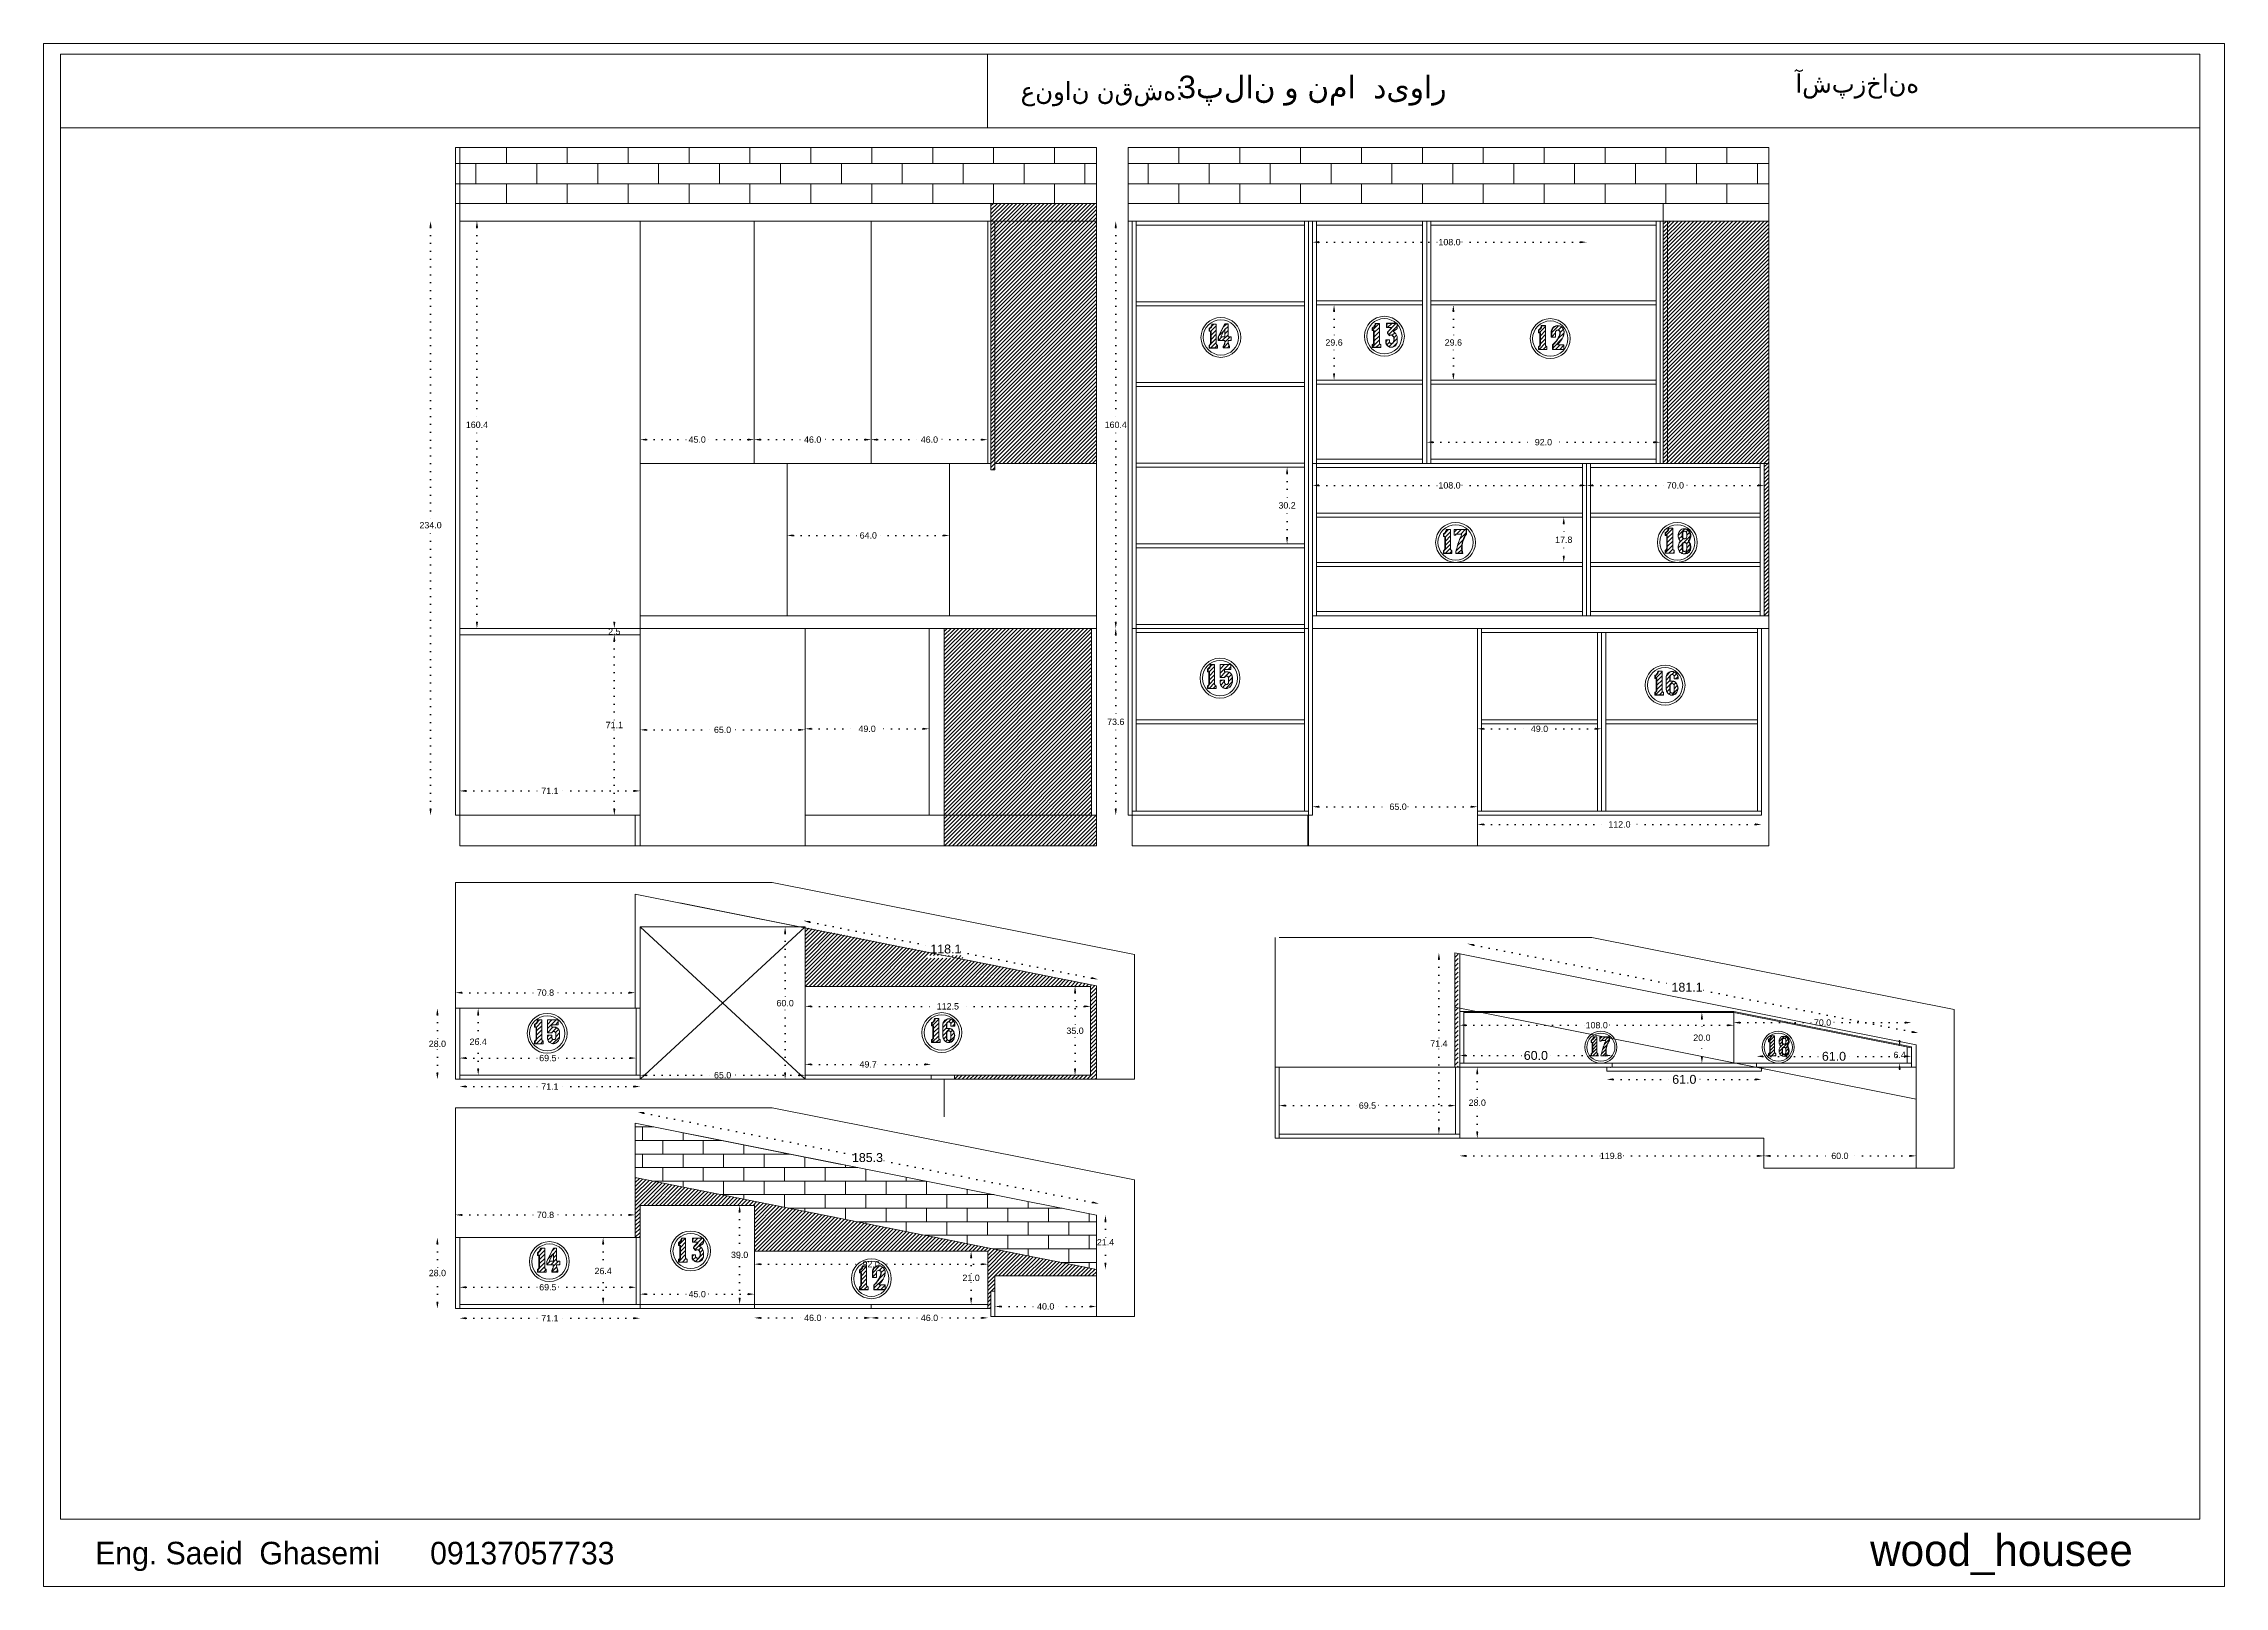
# Model space of a CAD drawing. Header units: inches. Extents: x -1979 to 7680, y -968 to 3127.
# Drawn here: x 6821 to 7680, y -170 to 437 of the extents above; entities that cross this region are included whole.
import ezdxf

# ---------------------------------------------------------------- set-up
doc = ezdxf.new("R2010")
doc.units = ezdxf.units.IN
doc.header["$MEASUREMENT"] = 0
doc.linetypes.add('ACAD_ISO07W100', pattern=[3, 0, -3])
doc.styles.get("Standard").update_dxf_attribs({"font": 'arial.ttf'})
doc.dimstyles.new('Copy of Standard', dxfattribs={"dimtxt": 2.5, "dimasz": 2.5, "dimexe": 0.18, "dimexo": 0.0625, "dimgap": 0.09, "dimtad": 0, "dimtih": 1, "dimtoh": 1, "dimdec": 1, "dimzin": 0, "dimdsep": 46, "dimtxsty": 'Standard', "dimcen": 0.09, "dimse1": 1, "dimse2": 1, "dimadec": 0, "dimazin": 0, "dimtfac": 1, "dimtdec": 1, "dimtix": 1, "dimtofl": 0, "dimtmove": 0, "dimatfit": 3, "dimfxl": 1, "dimtolj": 1, "dimtzin": 0, "dimarcsym": 0})
doc.dimstyles.get("Standard").update_dxf_attribs({"dimtxt": 3.5, "dimasz": 2.5, "dimexe": 0.18, "dimexo": 0.0625, "dimgap": 0.09, "dimtad": 0, "dimtih": 1, "dimtoh": 1, "dimdec": 1, "dimzin": 0, "dimdsep": 46, "dimtxsty": 'Standard', "dimcen": 0.09, "dimse1": 1, "dimse2": 1, "dimadec": 0, "dimazin": 0, "dimtfac": 1, "dimtdec": 1, "dimtix": 1, "dimtofl": 0, "dimtmove": 0, "dimatfit": 3, "dimfxl": 1, "dimtolj": 1, "dimtzin": 0, "dimarcsym": 0})
pattern_1 = [(45, (2695.662, -1160.2564), (-0.76897862, 0.76897862), [])]
pattern_2 = [(45, (6862.7396, 867.4882), (-0.8148213, 0.8148213), [])]
pattern_3 = [(45, (6815.0433, 868.5248), (-0.8148213, 0.8148213), [])]
pattern_4 = [(45, (6784.505, 733.5735), (-0.8148213, 0.8148213), [])]
pattern_5 = [(45, (6710.5028, 754.9158), (-0.8148213, 0.8148213), [])]
pattern_6 = [(45, (6646.3664, 811.3644), (-0.8148213, 0.8148213), [])]
pattern_7 = [(45, (6752.7972, 811.9054), (-0.8148213, 0.8148213), [])]
pattern_8 = [(45, (6519.3718, 593.6586), (-0.8148213, 0.8148213), [])]
pattern_9 = [(45, (6595.195, 497.1822), (-0.8148213, 0.8148213), [])]
pattern_10 = [(45, (6541.6344, 508.2188), (-0.8148213, 0.8148213), [])]
pattern_11 = [(45, (6849.8442, 498.4233), (-0.651857, 0.651857), [])]
pattern_12 = [(45, (6934.9889, 498.8561), (-0.651857, 0.651857), [])]
pattern_13 = [(45, (6425.4729, 618.098), (-0.8148213, 0.8148213), [])]

msp = doc.modelspace()

# ---------------------------------------------------------------- texts
at = {"lineweight": 20, "attachment_point": 1}
for s, width, gutter_width, heights, insert, char_height in [('{\\fArial|b0|i0|c178|p34;عنوان نقشه}:', 85.7657, 524.07, [0], (7206.07, 422.19), 7.2837), ('3پلان و نما  دیوار ', 254.3167, 638.51, [0], (7268.25, 424.54), 8.8743), ('{\\fArial|b0|i0|c178|p34;آشپزخانه}', 62.7406, 328.12, [0], (7511.42, 425.12), 7.2383), ('{\\fPlantagenet Cherokee|b0|i0|c0|p18;^IEng. Saeid  Ghasemi      09137057733}', 392.1279, 43.85, [0], (6805.88, -152.94), 8.8775), ('{\\fPlantagenet Cherokee|b0|i0|c0|p18;wood_housee}', 2.4344, 61.39, [0.384], (7540.84, -150.03), 12.4285)]:
    msp.add_mtext_dynamic_manual_height_columns(s, width=width, gutter_width=gutter_width, heights=heights, dxfattribs=dict(at, insert=insert, char_height=char_height))

# ---------------------------------------------------------------- blocks, each defined once
blk = doc.blocks.new('*D448')
at = {"color": 0, "linetype": 'ACAD_ISO07W100', "lineweight": -2, "transparency": 16777216}
for p, q in [((7123.05, 91.19), (7171.1, 81.63)), ((7234.01, 69.13), (7182.08, 79.45))]:
    blk.add_line(p, q, dxfattribs=at)
at = {"color": 0, "transparency": 16777216}
for points in [[(7123.14, 91.6), (7122.97, 90.78), (7120.6, 91.68)], [(7234.09, 69.54), (7233.92, 68.72), (7236.46, 68.64)]]:
    blk.add_solid(points, dxfattribs=at)
at = {"layer": 'Defpoints', "color": 0, "transparency": 16777216}
for p in [(7120.09, 89.09), (7120.6, 91.68), (7235.94, 66.05)]:
    blk.add_point(p, dxfattribs=at)
at = {"color": 0, "lineweight": 20, "transparency": 16777216, "insert": (7176.59, 80.54), "char_height": 3.5, "attachment_point": 5}
blk.add_mtext('\\A1;118.1', dxfattribs=at)
blk = doc.blocks.new('*D463')
at = {"color": 0, "linetype": 'ACAD_ISO07W100', "lineweight": -2, "transparency": 16777216}
for p, q in [((7113.25, 86.73), (7113.25, 60.59)), ((7113.25, 31.73), (7113.25, 57.86))]:
    blk.add_line(p, q, dxfattribs=at)
at = {"color": 0, "transparency": 16777216}
for points in [[(7112.83, 86.73), (7113.66, 86.73), (7113.25, 89.23)], [(7112.83, 31.73), (7113.66, 31.73), (7113.25, 29.23)]]:
    blk.add_solid(points, dxfattribs=at)
at = {"layer": 'Defpoints', "color": 0, "transparency": 16777216}
for p in [(7121.14, 89.23), (7113.25, 29.23), (7121.14, 29.23)]:
    blk.add_point(p, dxfattribs=at)
at = {"color": 0, "lineweight": 20, "transparency": 16777216, "insert": (7113.25, 59.23), "char_height": 2.5, "attachment_point": 5}
blk.add_mtext('\\A1;60.0', dxfattribs=at)
blk = doc.blocks.new('*D464')
at = {"color": 0, "linetype": 'ACAD_ISO07W100', "lineweight": -2, "transparency": 16777216}
for p, q in [((6976.21, 54.69), (6976.21, 44.57)), ((6976.21, 31.73), (6976.21, 41.84))]:
    blk.add_line(p, q, dxfattribs=at)
at = {"color": 0, "transparency": 16777216}
for points in [[(6975.79, 54.69), (6976.63, 54.69), (6976.21, 57.19)], [(6975.79, 31.73), (6976.63, 31.73), (6976.21, 29.23)]]:
    blk.add_solid(points, dxfattribs=at)
at = {"layer": 'Defpoints', "color": 0, "transparency": 16777216}
for p in [(6983.4, 57.19), (6976.21, 29.23), (6983.4, 29.23)]:
    blk.add_point(p, dxfattribs=at)
at = {"color": 0, "lineweight": 20, "transparency": 16777216, "insert": (6976.21, 43.21), "char_height": 2.5, "attachment_point": 5}
blk.add_mtext('\\A1;28.0', dxfattribs=at)
blk = doc.blocks.new('*D449')
at = {"color": 0, "linetype": 'ACAD_ISO07W100', "lineweight": -2, "transparency": 16777216}
for p, q in [((7227.5, 63.35), (7227.5, 49.7)), ((7227.5, 33.33), (7227.5, 46.97))]:
    blk.add_line(p, q, dxfattribs=at)
at = {"color": 0, "transparency": 16777216}
for points in [[(7227.08, 63.35), (7227.92, 63.35), (7227.5, 65.85)], [(7227.08, 33.33), (7227.92, 33.33), (7227.5, 30.83)]]:
    blk.add_solid(points, dxfattribs=at)
at = {"layer": 'Defpoints', "color": 0, "transparency": 16777216}
for p in [(7227.5, 65.85), (7233.64, 65.85), (7234.04, 30.83)]:
    blk.add_point(p, dxfattribs=at)
at = {"color": 0, "lineweight": 20, "transparency": 16777216, "insert": (7227.5, 48.34), "char_height": 2.5, "attachment_point": 5}
blk.add_mtext('\\A1;35.0', dxfattribs=at)
blk = doc.blocks.new('*D465')
at = {"color": 0, "linetype": 'ACAD_ISO07W100', "lineweight": -2, "transparency": 16777216}
for p, q in [((7058.6, 30.83), (7085.28, 30.83)), ((7118.64, 30.83), (7091.96, 30.83))]:
    blk.add_line(p, q, dxfattribs=at)
at = {"color": 0, "transparency": 16777216}
for points in [[(7058.6, 31.24), (7058.6, 30.41), (7056.1, 30.83)], [(7118.64, 31.24), (7118.64, 30.41), (7121.14, 30.83)]]:
    blk.add_solid(points, dxfattribs=at)
at = {"layer": 'Defpoints', "color": 0, "transparency": 16777216}
for p in [(7056.1, 30.83), (7056.1, 29.23), (7121.14, 29.23)]:
    blk.add_point(p, dxfattribs=at)
at = {"color": 0, "lineweight": 20, "transparency": 16777216, "insert": (7088.62, 30.83), "char_height": 2.5, "attachment_point": 5}
blk.add_mtext('\\A1;65.0', dxfattribs=at)
blk = doc.blocks.new('*D450')
at = {"color": 0, "linetype": 'ACAD_ISO07W100', "lineweight": -2, "transparency": 16777216}
for p, q in [((6987.5, 37.6), (7016.4, 37.6)), ((7052, 37.6), (7023.1, 37.6))]:
    blk.add_line(p, q, dxfattribs=at)
at = {"color": 0, "transparency": 16777216}
for points in [[(6987.5, 38.02), (6987.5, 37.19), (6985, 37.6)], [(7052, 38.02), (7052, 37.19), (7054.5, 37.6)]]:
    blk.add_solid(points, dxfattribs=at)
at = {"layer": 'Defpoints', "color": 0, "transparency": 16777216}
for p in [(7054.5, 37.6), (6985, 29.23), (7054.5, 30.83)]:
    blk.add_point(p, dxfattribs=at)
at = {"color": 0, "lineweight": 20, "transparency": 16777216, "insert": (7019.75, 37.6), "char_height": 2.5, "attachment_point": 5}
blk.add_mtext('\\A1;69.5', dxfattribs=at)
blk = doc.blocks.new('*D466')
at = {"color": 0, "linetype": 'ACAD_ISO07W100', "lineweight": -2, "transparency": 16777216}
for p, q in [((7123.64, 57.96), (7173.19, 57.96)), ((7231.14, 57.96), (7181.59, 57.96))]:
    blk.add_line(p, q, dxfattribs=at)
at = {"color": 0, "transparency": 16777216}
for points in [[(7123.64, 58.38), (7123.64, 57.55), (7121.14, 57.96)], [(7231.14, 58.38), (7231.14, 57.55), (7233.64, 57.96)]]:
    blk.add_solid(points, dxfattribs=at)
at = {"layer": 'Defpoints', "color": 0, "transparency": 16777216}
for p in [(7121.14, 65.85), (7233.64, 65.85), (7121.14, 57.96)]:
    blk.add_point(p, dxfattribs=at)
at = {"color": 0, "lineweight": 20, "transparency": 16777216, "insert": (7177.39, 57.96), "char_height": 2.5, "attachment_point": 5}
blk.add_mtext('\\A1;112.5', dxfattribs=at)
blk = doc.blocks.new('*D451')
at = {"color": 0, "linetype": 'ACAD_ISO07W100', "lineweight": -2, "transparency": 16777216}
for p, q in [((7057.55, 15.92), (7139.87, -0.45)), ((7234.39, -19.25), (7151.54, -2.77))]:
    blk.add_line(p, q, dxfattribs=at)
at = {"color": 0, "transparency": 16777216}
for points in [[(7057.63, 16.33), (7057.47, 15.51), (7055.09, 16.4)], [(7234.47, -18.84), (7234.3, -19.65), (7236.84, -19.73)]]:
    blk.add_solid(points, dxfattribs=at)
at = {"layer": 'Defpoints', "color": 0, "transparency": 16777216}
for p in [(7054.2, 11.91), (7055.09, 16.4), (7235.94, -24.23)]:
    blk.add_point(p, dxfattribs=at)
at = {"color": 0, "lineweight": 20, "transparency": 16777216, "insert": (7145.7, -1.61), "char_height": 3.5, "attachment_point": 5}
blk.add_mtext('\\A1;185.3', dxfattribs=at)
blk = doc.blocks.new('*D467')
at = {"color": 0, "linetype": 'ACAD_ISO07W100', "lineweight": -2, "transparency": 16777216}
for p, q in [((7239.49, -26.73), (7239.49, -33.59)), ((7239.49, -43.13), (7239.49, -36.28))]:
    blk.add_line(p, q, dxfattribs=at)
at = {"color": 0, "transparency": 16777216}
for points in [[(7239.07, -26.73), (7239.9, -26.73), (7239.49, -24.23)], [(7239.07, -43.13), (7239.9, -43.13), (7239.49, -45.63)]]:
    blk.add_solid(points, dxfattribs=at)
at = {"layer": 'Defpoints', "color": 0, "transparency": 16777216}
for p in [(7235.94, -24.23), (7239.49, -24.23), (7235.94, -45.63)]:
    blk.add_point(p, dxfattribs=at)
at = {"color": 0, "lineweight": 20, "transparency": 16777216, "insert": (7239.49, -34.93), "char_height": 2.5, "attachment_point": 5}
blk.add_mtext('\\A1;21.4', dxfattribs=at)
blk = doc.blocks.new('*D468')
at = {"color": 0, "linetype": 'ACAD_ISO07W100', "lineweight": -2, "transparency": 16777216}
for p, q in [((6976.21, -35.59), (6976.21, -45.71)), ((6976.21, -58.56), (6976.21, -48.44))]:
    blk.add_line(p, q, dxfattribs=at)
at = {"color": 0, "transparency": 16777216}
for points in [[(6975.79, -35.59), (6976.63, -35.59), (6976.21, -33.09)], [(6975.79, -58.56), (6976.63, -58.56), (6976.21, -61.06)]]:
    blk.add_solid(points, dxfattribs=at)
at = {"layer": 'Defpoints', "color": 0, "transparency": 16777216}
for p in [(6983.4, -33.09), (6976.21, -61.06), (6983.4, -61.06)]:
    blk.add_point(p, dxfattribs=at)
at = {"color": 0, "lineweight": 20, "transparency": 16777216, "insert": (6976.21, -47.08), "char_height": 2.5, "attachment_point": 5}
blk.add_mtext('\\A1;28.0', dxfattribs=at)
blk = doc.blocks.new('*D452')
at = {"color": 0, "linetype": 'ACAD_ISO07W100', "lineweight": -2, "transparency": 16777216}
for p, q in [((6987.5, -52.68), (7016.4, -52.68)), ((7052, -52.68), (7023.1, -52.68))]:
    blk.add_line(p, q, dxfattribs=at)
at = {"color": 0, "transparency": 16777216}
for points in [[(6987.5, -52.26), (6987.5, -53.1), (6985, -52.68)], [(7052, -52.26), (7052, -53.1), (7054.5, -52.68)]]:
    blk.add_solid(points, dxfattribs=at)
at = {"layer": 'Defpoints', "color": 0, "transparency": 16777216}
for p in [(6985, -59.46), (7054.5, -52.68), (7054.5, -59.46)]:
    blk.add_point(p, dxfattribs=at)
at = {"color": 0, "lineweight": 20, "transparency": 16777216, "insert": (7019.75, -52.68), "char_height": 2.5, "attachment_point": 5}
blk.add_mtext('\\A1;69.5', dxfattribs=at)
blk = doc.blocks.new('*D469')
at = {"color": 0, "linetype": 'ACAD_ISO07W100', "lineweight": -2, "transparency": 16777216}
for p, q in [((7186.54, -40.96), (7186.54, -47.59)), ((7186.54, -56.96), (7186.54, -50.33))]:
    blk.add_line(p, q, dxfattribs=at)
at = {"color": 0, "transparency": 16777216}
for points in [[(7186.13, -40.96), (7186.96, -40.96), (7186.54, -38.46)], [(7186.13, -56.96), (7186.96, -56.96), (7186.54, -59.46)]]:
    blk.add_solid(points, dxfattribs=at)
at = {"layer": 'Defpoints', "color": 0, "transparency": 16777216}
for p in [(7186.54, -38.46), (7193.14, -38.46), (7193.14, -59.46)]:
    blk.add_point(p, dxfattribs=at)
at = {"color": 0, "lineweight": 20, "transparency": 16777216, "insert": (7186.54, -48.96), "char_height": 2.5, "attachment_point": 5}
blk.add_mtext('\\A1;21.0', dxfattribs=at)
blk = doc.blocks.new('*D470')
at = {"color": 0, "linetype": 'ACAD_ISO07W100', "lineweight": -2, "transparency": 16777216}
for p, q in [((7095.32, -22.91), (7095.32, -38.57)), ((7095.32, -56.96), (7095.32, -41.3))]:
    blk.add_line(p, q, dxfattribs=at)
at = {"color": 0, "transparency": 16777216}
for points in [[(7094.9, -22.91), (7095.74, -22.91), (7095.32, -20.41)], [(7094.9, -56.96), (7095.74, -56.96), (7095.32, -59.46)]]:
    blk.add_solid(points, dxfattribs=at)
at = {"layer": 'Defpoints', "color": 0, "transparency": 16777216}
for p in [(7095.32, -20.41), (7101.14, -20.41), (7101.54, -59.46)]:
    blk.add_point(p, dxfattribs=at)
at = {"color": 0, "lineweight": 20, "transparency": 16777216, "insert": (7095.32, -39.93), "char_height": 2.5, "attachment_point": 5}
blk.add_mtext('\\A1;39.0', dxfattribs=at)
blk = doc.blocks.new('*D471')
at = {"color": 0, "linetype": 'ACAD_ISO07W100', "lineweight": -2, "transparency": 16777216}
for p, q in [((7041.52, -35.59), (7041.52, -44.91)), ((7041.52, -56.96), (7041.52, -47.64))]:
    blk.add_line(p, q, dxfattribs=at)
at = {"color": 0, "transparency": 16777216}
for points in [[(7041.11, -35.59), (7041.94, -35.59), (7041.52, -33.09)], [(7041.11, -56.96), (7041.94, -56.96), (7041.52, -59.46)]]:
    blk.add_solid(points, dxfattribs=at)
at = {"layer": 'Defpoints', "color": 0, "transparency": 16777216}
for p in [(7041.52, -33.09), (7055.5, -33.09), (7055.5, -59.46)]:
    blk.add_point(p, dxfattribs=at)
at = {"color": 0, "lineweight": 20, "transparency": 16777216, "insert": (7041.52, -46.28), "char_height": 2.5, "attachment_point": 5}
blk.add_mtext('\\A1;26.4', dxfattribs=at)
blk = doc.blocks.new('*D472')
at = {"color": 0, "linetype": 'ACAD_ISO07W100', "lineweight": -2, "transparency": 16777216}
for p, q in [((6992.29, 54.69), (6992.29, 45.37)), ((6992.29, 33.33), (6992.29, 42.64))]:
    blk.add_line(p, q, dxfattribs=at)
at = {"color": 0, "transparency": 16777216}
for points in [[(6991.87, 54.69), (6992.7, 54.69), (6992.29, 57.19)], [(6991.87, 33.33), (6992.7, 33.33), (6992.29, 30.83)]]:
    blk.add_solid(points, dxfattribs=at)
at = {"layer": 'Defpoints', "color": 0, "transparency": 16777216}
for p in [(6983.4, 57.19), (6985, 30.83), (6992.29, 30.83)]:
    blk.add_point(p, dxfattribs=at)
at = {"color": 0, "lineweight": 20, "transparency": 16777216, "insert": (6992.29, 44.01), "char_height": 2.5, "attachment_point": 5}
blk.add_mtext('\\A1;26.4', dxfattribs=at)
blk = doc.blocks.new('*D453')
at = {"color": 0, "linetype": 'ACAD_ISO07W100', "lineweight": -2, "transparency": 16777216}
for p, q in [((6987.5, 142.82), (7017.46, 142.82)), ((7053.6, 142.82), (7023.64, 142.82))]:
    blk.add_line(p, q, dxfattribs=at)
at = {"color": 0, "transparency": 16777216}
for points in [[(6987.5, 143.24), (6987.5, 142.41), (6985, 142.82)], [(7053.6, 143.24), (7053.6, 142.41), (7056.1, 142.82)]]:
    blk.add_solid(points, dxfattribs=at)
at = {"layer": 'Defpoints', "color": 0, "transparency": 16777216}
for p in [(7056.1, 142.82), (6985, 121.24), (7056.1, 121.24)]:
    blk.add_point(p, dxfattribs=at)
at = {"color": 0, "lineweight": 20, "transparency": 16777216, "insert": (7020.55, 142.82), "char_height": 2.5, "attachment_point": 5}
blk.add_mtext('\\A1;71.1', dxfattribs=at)
blk = doc.blocks.new('*D473')
at = {"color": 0, "linetype": 'ACAD_ISO07W100', "lineweight": -2, "transparency": 16777216}
for p, q in [((6987.5, -64.87), (7017.46, -64.87)), ((7053.6, -64.87), (7023.64, -64.87))]:
    blk.add_line(p, q, dxfattribs=at)
at = {"color": 0, "transparency": 16777216}
for points in [[(6987.5, -64.45), (6987.5, -65.28), (6985, -64.87)], [(7053.6, -64.45), (7053.6, -65.28), (7056.1, -64.87)]]:
    blk.add_solid(points, dxfattribs=at)
at = {"layer": 'Defpoints', "color": 0, "transparency": 16777216}
for p in [(6985, -61.06), (6985, -64.87), (7056.1, -61.06)]:
    blk.add_point(p, dxfattribs=at)
at = {"color": 0, "lineweight": 20, "transparency": 16777216, "insert": (7020.55, -64.87), "char_height": 2.5, "attachment_point": 5}
blk.add_mtext('\\A1;71.1', dxfattribs=at)
blk = doc.blocks.new('*D474')
at = {"color": 0, "linetype": 'ACAD_ISO07W100', "lineweight": -2, "transparency": 16777216}
for p, q in [((7058.6, -55.39), (7075.24, -55.39)), ((7098.64, -55.39), (7082, -55.39))]:
    blk.add_line(p, q, dxfattribs=at)
at = {"color": 0, "transparency": 16777216}
for points in [[(7058.6, -54.97), (7058.6, -55.8), (7056.1, -55.39)], [(7098.64, -54.97), (7098.64, -55.8), (7101.14, -55.39)]]:
    blk.add_solid(points, dxfattribs=at)
at = {"layer": 'Defpoints', "color": 0, "transparency": 16777216}
for p in [(7101.14, -55.39), (7056.1, -61.06), (7101.14, -61.06)]:
    blk.add_point(p, dxfattribs=at)
at = {"color": 0, "lineweight": 20, "transparency": 16777216, "insert": (7078.62, -55.39), "char_height": 2.5, "attachment_point": 5}
blk.add_mtext('\\A1;45.0', dxfattribs=at)
blk = doc.blocks.new('*D475')
at = {"color": 0, "linetype": 'ACAD_ISO07W100', "lineweight": -2, "transparency": 16777216}
for p, q in [((7103.64, -64.74), (7120.76, -64.74)), ((7144.64, -64.74), (7127.53, -64.74))]:
    blk.add_line(p, q, dxfattribs=at)
at = {"color": 0, "transparency": 16777216}
for points in [[(7103.64, -64.32), (7103.64, -65.16), (7101.14, -64.74)], [(7144.64, -64.32), (7144.64, -65.16), (7147.14, -64.74)]]:
    blk.add_solid(points, dxfattribs=at)
at = {"layer": 'Defpoints', "color": 0, "transparency": 16777216}
for p in [(7101.14, -61.06), (7147.14, -61.06), (7147.14, -64.74)]:
    blk.add_point(p, dxfattribs=at)
at = {"color": 0, "lineweight": 20, "transparency": 16777216, "insert": (7124.14, -64.74), "char_height": 2.5, "attachment_point": 5}
blk.add_mtext('\\A1;46.0', dxfattribs=at)
blk = doc.blocks.new('*D476')
at = {"color": 0, "linetype": 'ACAD_ISO07W100', "lineweight": -2, "transparency": 16777216}
for p, q in [((7149.64, -64.74), (7166.76, -64.74)), ((7190.64, -64.74), (7173.53, -64.74))]:
    blk.add_line(p, q, dxfattribs=at)
at = {"color": 0, "transparency": 16777216}
for points in [[(7149.64, -64.32), (7149.64, -65.16), (7147.14, -64.74)], [(7190.64, -64.32), (7190.64, -65.16), (7193.14, -64.74)]]:
    blk.add_solid(points, dxfattribs=at)
at = {"layer": 'Defpoints', "color": 0, "transparency": 16777216}
for p in [(7147.14, -61.06), (7193.14, -61.06), (7193.14, -64.74)]:
    blk.add_point(p, dxfattribs=at)
at = {"color": 0, "lineweight": 20, "transparency": 16777216, "insert": (7170.14, -64.74), "char_height": 2.5, "attachment_point": 5}
blk.add_mtext('\\A1;46.0', dxfattribs=at)
blk = doc.blocks.new('*D477')
at = {"color": 0, "linetype": 'ACAD_ISO07W100', "lineweight": -2, "transparency": 16777216}
for p, q in [((6985.9, 63.35), (7015.47, 63.35)), ((7051.7, 63.35), (7022.13, 63.35))]:
    blk.add_line(p, q, dxfattribs=at)
at = {"color": 0, "transparency": 16777216}
for points in [[(6985.9, 63.77), (6985.9, 62.94), (6983.4, 63.35)], [(7051.7, 63.77), (7051.7, 62.94), (7054.2, 63.35)]]:
    blk.add_solid(points, dxfattribs=at)
at = {"layer": 'Defpoints', "color": 0, "transparency": 16777216}
for p in [(6983.4, 63.35), (7054.2, 57.19), (6983.4, 29.23)]:
    blk.add_point(p, dxfattribs=at)
at = {"color": 0, "lineweight": 20, "transparency": 16777216, "insert": (7018.8, 63.35), "char_height": 2.5, "attachment_point": 5}
blk.add_mtext('\\A1;70.8', dxfattribs=at)
blk = doc.blocks.new('*D454')
at = {"color": 0, "linetype": 'ACAD_ISO07W100', "lineweight": -2, "transparency": 16777216}
for p, q in [((7058.6, 281.19), (7075.22, 281.19)), ((7098.6, 281.19), (7081.98, 281.19))]:
    blk.add_line(p, q, dxfattribs=at)
at = {"color": 0, "transparency": 16777216}
for points in [[(7058.6, 281.61), (7058.6, 280.77), (7056.1, 281.19)], [(7098.6, 281.61), (7098.6, 280.77), (7101.1, 281.19)]]:
    blk.add_solid(points, dxfattribs=at)
at = {"layer": 'Defpoints', "color": 0, "transparency": 16777216}
for p in [(7101.1, 281.19), (7056.1, 271.84), (7101.1, 271.84)]:
    blk.add_point(p, dxfattribs=at)
at = {"color": 0, "lineweight": 20, "transparency": 16777216, "insert": (7078.6, 281.19), "char_height": 2.5, "attachment_point": 5}
blk.add_mtext('\\A1;45.0', dxfattribs=at)
blk = doc.blocks.new('*D455')
at = {"color": 0, "linetype": 'ACAD_ISO07W100', "lineweight": -2, "transparency": 16777216}
for p, q in [((7103.6, 281.19), (7120.72, 281.19)), ((7144.6, 281.19), (7127.48, 281.19))]:
    blk.add_line(p, q, dxfattribs=at)
at = {"color": 0, "transparency": 16777216}
for points in [[(7103.6, 281.61), (7103.6, 280.77), (7101.1, 281.19)], [(7144.6, 281.61), (7144.6, 280.77), (7147.1, 281.19)]]:
    blk.add_solid(points, dxfattribs=at)
at = {"layer": 'Defpoints', "color": 0, "transparency": 16777216}
for p in [(7147.1, 281.19), (7101.1, 271.84), (7147.1, 271.84)]:
    blk.add_point(p, dxfattribs=at)
at = {"color": 0, "lineweight": 20, "transparency": 16777216, "insert": (7124.1, 281.19), "char_height": 2.5, "attachment_point": 5}
blk.add_mtext('\\A1;46.0', dxfattribs=at)
blk = doc.blocks.new('*D456')
at = {"color": 0, "linetype": 'ACAD_ISO07W100', "lineweight": -2, "transparency": 16777216}
for p, q in [((6985.9, -24.18), (7015.47, -24.18)), ((7051.7, -24.18), (7022.13, -24.18))]:
    blk.add_line(p, q, dxfattribs=at)
at = {"color": 0, "transparency": 16777216}
for points in [[(6985.9, -23.77), (6985.9, -24.6), (6983.4, -24.18)], [(7051.7, -23.77), (7051.7, -24.6), (7054.2, -24.18)]]:
    blk.add_solid(points, dxfattribs=at)
at = {"layer": 'Defpoints', "color": 0, "transparency": 16777216}
for p in [(7054.2, -24.18), (6983.4, -33.09), (7054.2, -33.09)]:
    blk.add_point(p, dxfattribs=at)
at = {"color": 0, "lineweight": 20, "transparency": 16777216, "insert": (7018.8, -24.18), "char_height": 2.5, "attachment_point": 5}
blk.add_mtext('\\A1;70.8', dxfattribs=at)
blk = doc.blocks.new('*D457')
at = {"color": 0, "linetype": 'ACAD_ISO07W100', "lineweight": -2, "transparency": 16777216}
for p, q in [((6987.5, 26.39), (7017.46, 26.39)), ((7053.6, 26.39), (7023.64, 26.39))]:
    blk.add_line(p, q, dxfattribs=at)
at = {"color": 0, "transparency": 16777216}
for points in [[(6987.5, 26.81), (6987.5, 25.98), (6985, 26.39)], [(7053.6, 26.81), (7053.6, 25.98), (7056.1, 26.39)]]:
    blk.add_solid(points, dxfattribs=at)
at = {"layer": 'Defpoints', "color": 0, "transparency": 16777216}
for p in [(6985, 29.23), (7056.1, 29.23), (7056.1, 26.39)]:
    blk.add_point(p, dxfattribs=at)
at = {"color": 0, "lineweight": 20, "transparency": 16777216, "insert": (7020.55, 26.39), "char_height": 2.5, "attachment_point": 5}
blk.add_mtext('\\A1;71.1', dxfattribs=at)
blk = doc.blocks.new('*D478')
at = {"color": 0, "linetype": 'ACAD_ISO07W100', "lineweight": -2, "transparency": 16777216}
for p, q in [((7149.6, 281.18), (7166.72, 281.18)), ((7190.6, 281.18), (7173.48, 281.18))]:
    blk.add_line(p, q, dxfattribs=at)
at = {"color": 0, "transparency": 16777216}
for points in [[(7149.6, 281.6), (7149.6, 280.76), (7147.1, 281.18)], [(7190.6, 281.6), (7190.6, 280.76), (7193.1, 281.18)]]:
    blk.add_solid(points, dxfattribs=at)
at = {"layer": 'Defpoints', "color": 0, "transparency": 16777216}
for p in [(7193.1, 281.18), (7147.1, 271.84), (7193.1, 271.84)]:
    blk.add_point(p, dxfattribs=at)
at = {"color": 0, "lineweight": 20, "transparency": 16777216, "insert": (7170.1, 281.18), "char_height": 2.5, "attachment_point": 5}
blk.add_mtext('\\A1;46.0', dxfattribs=at)
blk = doc.blocks.new('*D479')
at = {"color": 0, "linetype": 'ACAD_ISO07W100', "lineweight": -2, "transparency": 16777216}
for p, q in [((7123.59, 167.29), (7142.18, 167.29)), ((7167.54, 167.29), (7148.95, 167.29))]:
    blk.add_line(p, q, dxfattribs=at)
at = {"color": 0, "transparency": 16777216}
for points in [[(7123.59, 167.71), (7123.59, 166.88), (7121.09, 167.29)], [(7167.54, 167.71), (7167.54, 166.88), (7170.04, 167.29)]]:
    blk.add_solid(points, dxfattribs=at)
at = {"layer": 'Defpoints', "color": 0, "transparency": 16777216}
for p in [(7121.09, 167.29), (7121.09, 121.24), (7170.04, 121.24)]:
    blk.add_point(p, dxfattribs=at)
at = {"color": 0, "lineweight": 20, "transparency": 16777216, "insert": (7145.56, 167.29), "char_height": 2.5, "attachment_point": 5}
blk.add_mtext('\\A1;49.0', dxfattribs=at)
blk = doc.blocks.new('*D480')
at = {"color": 0, "linetype": 'ACAD_ISO07W100', "lineweight": -2, "transparency": 16777216}
for p, q in [((7058.6, 166.88), (7085.25, 166.88)), ((7118.59, 166.88), (7091.93, 166.88))]:
    blk.add_line(p, q, dxfattribs=at)
at = {"color": 0, "transparency": 16777216}
for points in [[(7058.6, 167.29), (7058.6, 166.46), (7056.1, 166.88)], [(7118.59, 167.29), (7118.59, 166.46), (7121.09, 166.88)]]:
    blk.add_solid(points, dxfattribs=at)
at = {"layer": 'Defpoints', "color": 0, "transparency": 16777216}
for p in [(7121.09, 206.84), (7121.09, 166.88), (7056.1, 121.24)]:
    blk.add_point(p, dxfattribs=at)
at = {"color": 0, "lineweight": 20, "transparency": 16777216, "insert": (7088.59, 166.88), "char_height": 2.5, "attachment_point": 5}
blk.add_mtext('\\A1;65.0', dxfattribs=at)
blk = doc.blocks.new('*D481')
at = {"color": 0, "linetype": 'ACAD_ISO07W100', "lineweight": -2, "transparency": 16777216}
for p, q in [((7116.5, 243.45), (7142.68, 243.45)), ((7175.54, 243.45), (7149.36, 243.45))]:
    blk.add_line(p, q, dxfattribs=at)
at = {"color": 0, "transparency": 16777216}
for points in [[(7116.5, 243.86), (7116.5, 243.03), (7114, 243.45)], [(7175.54, 243.86), (7175.54, 243.03), (7178.04, 243.45)]]:
    blk.add_solid(points, dxfattribs=at)
at = {"layer": 'Defpoints', "color": 0, "transparency": 16777216}
for p in [(7114, 271.84), (7178.04, 271.84), (7178.04, 243.45)]:
    blk.add_point(p, dxfattribs=at)
at = {"color": 0, "lineweight": 20, "transparency": 16777216, "insert": (7146.02, 243.45), "char_height": 2.5, "attachment_point": 5}
blk.add_mtext('\\A1;64.0', dxfattribs=at)
blk = doc.blocks.new('*D482')
at = {"color": 0, "linetype": 'ACAD_ISO07W100', "lineweight": -2, "transparency": 16777216}
for p, q in [((7388.56, 167.29), (7407.16, 167.29)), ((7432.52, 167.29), (7413.92, 167.29))]:
    blk.add_line(p, q, dxfattribs=at)
at = {"color": 0, "transparency": 16777216}
for points in [[(7388.56, 167.71), (7388.56, 166.88), (7386.06, 167.29)], [(7432.52, 167.71), (7432.52, 166.88), (7435.02, 167.29)]]:
    blk.add_solid(points, dxfattribs=at)
at = {"layer": 'Defpoints', "color": 0, "transparency": 16777216}
for p in [(7386.06, 167.29), (7386.06, 121.24), (7435.02, 121.24)]:
    blk.add_point(p, dxfattribs=at)
at = {"color": 0, "lineweight": 20, "transparency": 16777216, "insert": (7410.54, 167.29), "char_height": 2.5, "attachment_point": 5}
blk.add_mtext('\\A1;49.0', dxfattribs=at)
blk = doc.blocks.new('*D483')
at = {"color": 0, "linetype": 'ACAD_ISO07W100', "lineweight": -2, "transparency": 16777216}
for p, q in [((7323.58, 136.59), (7351.46, 136.59)), ((7383.56, 136.59), (7358.14, 136.59))]:
    blk.add_line(p, q, dxfattribs=at)
at = {"color": 0, "transparency": 16777216}
for points in [[(7323.58, 137), (7323.58, 136.17), (7321.08, 136.59)], [(7383.56, 137), (7383.56, 136.17), (7386.06, 136.59)]]:
    blk.add_solid(points, dxfattribs=at)
at = {"layer": 'Defpoints', "color": 0, "transparency": 16777216}
for p in [(7386.06, 206.84), (7321.08, 133.24), (7386.06, 136.59)]:
    blk.add_point(p, dxfattribs=at)
at = {"color": 0, "lineweight": 20, "transparency": 16777216, "insert": (7354.8, 136.59), "char_height": 2.5, "attachment_point": 5}
blk.add_mtext('\\A1;65.0', dxfattribs=at)
blk = doc.blocks.new('*D484')
at = {"color": 0, "linetype": 'ACAD_ISO07W100', "lineweight": -2, "transparency": 16777216}
for p, q in [((7376.58, 331.74), (7376.58, 320.81)), ((7376.58, 307.14), (7376.58, 318.08))]:
    blk.add_line(p, q, dxfattribs=at)
at = {"color": 0, "transparency": 16777216}
for points in [[(7376.16, 331.74), (7377, 331.74), (7376.58, 334.24)], [(7376.16, 307.14), (7377, 307.14), (7376.58, 304.64)]]:
    blk.add_solid(points, dxfattribs=at)
at = {"layer": 'Defpoints', "color": 0, "transparency": 16777216}
for p in [(7367.68, 334.24), (7367.68, 304.64), (7376.58, 304.64)]:
    blk.add_point(p, dxfattribs=at)
at = {"color": 0, "lineweight": 20, "transparency": 16777216, "insert": (7376.58, 319.44), "char_height": 2.5, "attachment_point": 5}
blk.add_mtext('\\A1;29.6', dxfattribs=at)
blk = doc.blocks.new('*D485')
at = {"color": 0, "linetype": 'ACAD_ISO07W100', "lineweight": -2, "transparency": 16777216}
for p, q in [((7329.57, 331.74), (7329.57, 320.81)), ((7329.57, 307.14), (7329.57, 318.08))]:
    blk.add_line(p, q, dxfattribs=at)
at = {"color": 0, "transparency": 16777216}
for points in [[(7329.16, 331.74), (7329.99, 331.74), (7329.57, 334.24)], [(7329.16, 307.14), (7329.99, 307.14), (7329.57, 304.64)]]:
    blk.add_solid(points, dxfattribs=at)
at = {"layer": 'Defpoints', "color": 0, "transparency": 16777216}
for p in [(7322.68, 334.24), (7329.57, 334.24), (7322.68, 304.64)]:
    blk.add_point(p, dxfattribs=at)
at = {"color": 0, "lineweight": 20, "transparency": 16777216, "insert": (7329.57, 319.44), "char_height": 2.5, "attachment_point": 5}
blk.add_mtext('\\A1;29.6', dxfattribs=at)
blk = doc.blocks.new('*D486')
at = {"color": 0, "linetype": 'ACAD_ISO07W100', "lineweight": -2, "transparency": 16777216}
for p, q in [((7243.55, 204.34), (7243.55, 171.41)), ((7243.55, 135.74), (7243.55, 168.68))]:
    blk.add_line(p, q, dxfattribs=at)
at = {"color": 0, "transparency": 16777216}
for points in [[(7243.13, 204.34), (7243.96, 204.34), (7243.55, 206.84)], [(7243.13, 135.74), (7243.96, 135.74), (7243.55, 133.24)]]:
    blk.add_solid(points, dxfattribs=at)
at = {"layer": 'Defpoints', "color": 0, "transparency": 16777216}
for p in [(7243.55, 206.84), (7249.98, 206.84), (7248.38, 133.24)]:
    blk.add_point(p, dxfattribs=at)
at = {"color": 0, "lineweight": 20, "transparency": 16777216, "insert": (7243.55, 170.04), "char_height": 2.5, "attachment_point": 5}
blk.add_mtext('\\A1;73.6', dxfattribs=at)
blk = doc.blocks.new('*D487')
at = {"color": 0, "linetype": 'ACAD_ISO07W100', "lineweight": -2, "transparency": 16777216}
for p, q in [((7243.55, 364.74), (7243.55, 288.41)), ((7243.55, 209.34), (7243.55, 285.68))]:
    blk.add_line(p, q, dxfattribs=at)
at = {"color": 0, "transparency": 16777216}
for points in [[(7243.13, 364.74), (7243.96, 364.74), (7243.55, 367.24)], [(7243.13, 209.34), (7243.96, 209.34), (7243.55, 206.84)]]:
    blk.add_solid(points, dxfattribs=at)
at = {"layer": 'Defpoints', "color": 0, "transparency": 16777216}
for p in [(7243.55, 367.24), (7249.98, 367.24), (7249.98, 206.84)]:
    blk.add_point(p, dxfattribs=at)
at = {"color": 0, "lineweight": 20, "transparency": 16777216, "insert": (7243.55, 287.04), "char_height": 2.5, "attachment_point": 5}
blk.add_mtext('\\A1;160.4', dxfattribs=at)
blk = doc.blocks.new('*D488')
at = {"color": 0, "linetype": 'ACAD_ISO07W100', "lineweight": -2, "transparency": 16777216}
for p, q in [((7311.06, 267.86), (7311.06, 256.65)), ((7311.06, 242.7), (7311.06, 253.92))]:
    blk.add_line(p, q, dxfattribs=at)
at = {"color": 0, "transparency": 16777216}
for points in [[(7310.64, 267.86), (7311.47, 267.86), (7311.06, 270.36)], [(7310.64, 242.7), (7311.47, 242.7), (7311.06, 240.2)]]:
    blk.add_solid(points, dxfattribs=at)
at = {"layer": 'Defpoints', "color": 0, "transparency": 16777216}
for p in [(7311.06, 270.36), (7317.88, 270.36), (7317.88, 240.2)]:
    blk.add_point(p, dxfattribs=at)
at = {"color": 0, "lineweight": 20, "transparency": 16777216, "insert": (7311.06, 255.28), "char_height": 2.5, "attachment_point": 5}
blk.add_mtext('\\A1;30.2', dxfattribs=at)
blk = doc.blocks.new('*D489')
at = {"color": 0, "linetype": 'ACAD_ISO07W100', "lineweight": -2, "transparency": 16777216}
for p, q in [((7323.58, 358.97), (7370.89, 358.97)), ((7426.58, 358.97), (7379.26, 358.97))]:
    blk.add_line(p, q, dxfattribs=at)
at = {"color": 0, "transparency": 16777216}
for points in [[(7323.58, 359.39), (7323.58, 358.55), (7321.08, 358.97)], [(7426.58, 359.39), (7426.58, 358.55), (7429.08, 358.97)]]:
    blk.add_solid(points, dxfattribs=at)
at = {"layer": 'Defpoints', "color": 0, "transparency": 16777216}
for p in [(7321.08, 367.24), (7321.08, 358.97), (7429.08, 271.84)]:
    blk.add_point(p, dxfattribs=at)
at = {"color": 0, "lineweight": 20, "transparency": 16777216, "insert": (7375.08, 358.97), "char_height": 2.5, "attachment_point": 5}
blk.add_mtext('\\A1;108.0', dxfattribs=at)
blk = doc.blocks.new('*D490')
at = {"color": 0, "linetype": 'ACAD_ISO07W100', "lineweight": -2, "transparency": 16777216}
for p, q in [((7431.58, 263.17), (7460.75, 263.17)), ((7496.58, 263.17), (7467.4, 263.17))]:
    blk.add_line(p, q, dxfattribs=at)
at = {"color": 0, "transparency": 16777216}
for points in [[(7431.58, 263.59), (7431.58, 262.76), (7429.08, 263.17)], [(7496.58, 263.59), (7496.58, 262.76), (7499.08, 263.17)]]:
    blk.add_solid(points, dxfattribs=at)
at = {"layer": 'Defpoints', "color": 0, "transparency": 16777216}
for p in [(7429.08, 271.84), (7499.08, 271.84), (7499.08, 263.17)]:
    blk.add_point(p, dxfattribs=at)
at = {"color": 0, "lineweight": 20, "transparency": 16777216, "insert": (7464.08, 263.17), "char_height": 2.5, "attachment_point": 5}
blk.add_mtext('\\A1;70.0', dxfattribs=at)
blk = doc.blocks.new('*D491')
at = {"color": 0, "linetype": 'ACAD_ISO07W100', "lineweight": -2, "transparency": 16777216}
for p, q in [((7420.1, 248.14), (7420.1, 243.11)), ((7420.1, 235.34), (7420.1, 240.38))]:
    blk.add_line(p, q, dxfattribs=at)
at = {"color": 0, "transparency": 16777216}
for points in [[(7419.68, 248.14), (7420.51, 248.14), (7420.1, 250.64)], [(7419.68, 235.34), (7420.51, 235.34), (7420.1, 232.84)]]:
    blk.add_solid(points, dxfattribs=at)
at = {"layer": 'Defpoints', "color": 0, "transparency": 16777216}
for p in [(7427.48, 250.64), (7420.1, 232.84), (7427.48, 232.84)]:
    blk.add_point(p, dxfattribs=at)
at = {"color": 0, "lineweight": 20, "transparency": 16777216, "insert": (7420.1, 241.74), "char_height": 2.5, "attachment_point": 5}
blk.add_mtext('\\A1;17.8', dxfattribs=at)
blk = doc.blocks.new('*D492')
at = {"color": 0, "linetype": 'ACAD_ISO07W100', "lineweight": -2, "transparency": 16777216}
for p, q in [((7388.56, 129.63), (7437.85, 129.63)), ((7495.52, 129.63), (7446.23, 129.63))]:
    blk.add_line(p, q, dxfattribs=at)
at = {"color": 0, "transparency": 16777216}
for points in [[(7388.56, 130.05), (7388.56, 129.21), (7386.06, 129.63)], [(7495.52, 130.05), (7495.52, 129.21), (7498.02, 129.63)]]:
    blk.add_solid(points, dxfattribs=at)
at = {"layer": 'Defpoints', "color": 0, "transparency": 16777216}
for p in [(7386.06, 133.24), (7498.02, 133.24), (7498.02, 129.63)]:
    blk.add_point(p, dxfattribs=at)
at = {"color": 0, "lineweight": 20, "transparency": 16777216, "insert": (7442.04, 129.63), "char_height": 2.5, "attachment_point": 5}
blk.add_mtext('\\A1;112.0', dxfattribs=at)
blk = doc.blocks.new('*D493')
at = {"color": 0, "linetype": 'ACAD_ISO07W100', "lineweight": -2, "transparency": 16777216}
for p, q in [((7198.44, -60.25), (7212.56, -60.25)), ((7233.44, -60.25), (7219.33, -60.25))]:
    blk.add_line(p, q, dxfattribs=at)
at = {"color": 0, "transparency": 16777216}
for points in [[(7198.44, -59.84), (7198.44, -60.67), (7195.94, -60.25)], [(7233.44, -59.84), (7233.44, -60.67), (7235.94, -60.25)]]:
    blk.add_solid(points, dxfattribs=at)
at = {"layer": 'Defpoints', "color": 0, "transparency": 16777216}
for p in [(7195.94, -60.25), (7195.94, -64.22), (7235.94, -64.22)]:
    blk.add_point(p, dxfattribs=at)
at = {"color": 0, "lineweight": 20, "transparency": 16777216, "insert": (7215.94, -60.25), "char_height": 2.5, "attachment_point": 5}
blk.add_mtext('\\A1;40.0', dxfattribs=at)
blk = doc.blocks.new('*D494')
at = {"color": 0, "linetype": 'ACAD_ISO07W100', "lineweight": -2, "transparency": 16777216}
for p, q in [((7368.58, 280.16), (7408.74, 280.16)), ((7455.58, 280.16), (7415.41, 280.16))]:
    blk.add_line(p, q, dxfattribs=at)
at = {"color": 0, "transparency": 16777216}
for points in [[(7368.58, 280.58), (7368.58, 279.75), (7366.08, 280.16)], [(7455.58, 280.58), (7455.58, 279.75), (7458.08, 280.16)]]:
    blk.add_solid(points, dxfattribs=at)
at = {"layer": 'Defpoints', "color": 0, "transparency": 16777216}
for p in [(7458.08, 280.16), (7366.08, 271.84), (7458.08, 271.84)]:
    blk.add_point(p, dxfattribs=at)
at = {"color": 0, "lineweight": 20, "transparency": 16777216, "insert": (7412.08, 280.16), "char_height": 2.5, "attachment_point": 5}
blk.add_mtext('\\A1;92.0', dxfattribs=at)
blk = doc.blocks.new('*D495')
at = {"color": 0, "linetype": 'ACAD_ISO07W100', "lineweight": -2, "transparency": 16777216}
for p, q in [((7323.58, 263.17), (7370.89, 263.17)), ((7426.58, 263.17), (7379.26, 263.17))]:
    blk.add_line(p, q, dxfattribs=at)
at = {"color": 0, "transparency": 16777216}
for points in [[(7323.58, 263.59), (7323.58, 262.76), (7321.08, 263.17)], [(7426.58, 263.59), (7426.58, 262.76), (7429.08, 263.17)]]:
    blk.add_solid(points, dxfattribs=at)
at = {"layer": 'Defpoints', "color": 0, "transparency": 16777216}
for p in [(7321.08, 367.24), (7429.08, 271.84), (7429.08, 263.17)]:
    blk.add_point(p, dxfattribs=at)
at = {"color": 0, "lineweight": 20, "transparency": 16777216, "insert": (7375.08, 263.17), "char_height": 2.5, "attachment_point": 5}
blk.add_mtext('\\A1;108.0', dxfattribs=at)
blk = doc.blocks.new('*D458')
at = {"color": 0, "linetype": 'ACAD_ISO07W100', "lineweight": -2, "transparency": 16777216}
for p, q in [((7103.64, -43.58), (7143.81, -43.58)), ((7190.64, -43.58), (7150.48, -43.58))]:
    blk.add_line(p, q, dxfattribs=at)
at = {"color": 0, "transparency": 16777216}
for points in [[(7103.64, -43.17), (7103.64, -44), (7101.14, -43.58)], [(7190.64, -43.17), (7190.64, -44), (7193.14, -43.58)]]:
    blk.add_solid(points, dxfattribs=at)
at = {"layer": 'Defpoints', "color": 0, "transparency": 16777216}
for p in [(7193.14, -38.46), (7193.14, -43.58), (7101.14, -61.06)]:
    blk.add_point(p, dxfattribs=at)
at = {"color": 0, "lineweight": 20, "transparency": 16777216, "insert": (7147.14, -43.58), "char_height": 2.5, "attachment_point": 5}
blk.add_mtext('\\A1;92.0', dxfattribs=at)
blk = doc.blocks.new('*D459')
at = {"color": 0, "linetype": 'ACAD_ISO07W100', "lineweight": -2, "transparency": 16777216}
for p, q in [((6973.52, 364.74), (6973.52, 248.84)), ((6973.52, 135.74), (6973.52, 246.11))]:
    blk.add_line(p, q, dxfattribs=at)
at = {"color": 0, "transparency": 16777216}
for points in [[(6973.1, 364.74), (6973.94, 364.74), (6973.52, 367.24)], [(6973.1, 135.74), (6973.94, 135.74), (6973.52, 133.24)]]:
    blk.add_solid(points, dxfattribs=at)
at = {"layer": 'Defpoints', "color": 0, "transparency": 16777216}
for p in [(6973.52, 367.24), (6985, 367.24), (6985, 133.24)]:
    blk.add_point(p, dxfattribs=at)
at = {"color": 0, "lineweight": 20, "transparency": 16777216, "insert": (6973.52, 247.48), "char_height": 2.5, "attachment_point": 5}
blk.add_mtext('\\A1;234.0', dxfattribs=at)
blk = doc.blocks.new('*D447')
at = {"color": 0, "linetype": 'ACAD_ISO07W100', "lineweight": -2, "transparency": 16777216}
for p, q in [((7045.94, 201.84), (7045.94, 170.14)), ((7045.94, 135.74), (7045.94, 167.45))]:
    blk.add_line(p, q, dxfattribs=at)
at = {"color": 0, "transparency": 16777216}
for points in [[(7045.53, 201.84), (7046.36, 201.84), (7045.94, 204.34)], [(7045.53, 135.74), (7046.36, 135.74), (7045.94, 133.24)]]:
    blk.add_solid(points, dxfattribs=at)
at = {"layer": 'Defpoints', "color": 0, "transparency": 16777216}
for p in [(7056.1, 204.34), (7045.94, 133.24), (7056.1, 133.24)]:
    blk.add_point(p, dxfattribs=at)
at = {"color": 0, "lineweight": 20, "transparency": 16777216, "insert": (7045.94, 168.79), "char_height": 2.5, "attachment_point": 5}
blk.add_mtext('\\A1;71.1', dxfattribs=at)
blk = doc.blocks.new('*D460')
at = {"color": 0, "linetype": 'ACAD_ISO07W100', "lineweight": -2, "transparency": 16777216}
for p, q in [((6991.8, 364.74), (6991.8, 288.41)), ((6991.8, 209.34), (6991.8, 285.68))]:
    blk.add_line(p, q, dxfattribs=at)
at = {"color": 0, "transparency": 16777216}
for points in [[(6991.38, 364.74), (6992.22, 364.74), (6991.8, 367.24)], [(6991.38, 209.34), (6992.22, 209.34), (6991.8, 206.84)]]:
    blk.add_solid(points, dxfattribs=at)
at = {"layer": 'Defpoints', "color": 0, "transparency": 16777216}
for p in [(6985, 367.24), (6991.8, 367.24), (6985, 206.84)]:
    blk.add_point(p, dxfattribs=at)
at = {"color": 0, "lineweight": 20, "transparency": 16777216, "insert": (6991.8, 287.04), "char_height": 2.5, "attachment_point": 5}
blk.add_mtext('\\A1;160.4', dxfattribs=at)
blk = doc.blocks.new('*D461')
at = {"color": 0, "linetype": 'ACAD_ISO07W100', "lineweight": -2, "transparency": 16777216}
for p, q in [((7045.94, 209.34), (7045.94, 211.84)), ((7045.94, 201.84), (7045.94, 199.34))]:
    blk.add_line(p, q, dxfattribs=at)
at = {"color": 0, "transparency": 16777216}
for points in [[(7045.53, 209.34), (7046.36, 209.34), (7045.94, 206.84)], [(7045.53, 201.84), (7046.36, 201.84), (7045.94, 204.34)]]:
    blk.add_solid(points, dxfattribs=at)
at = {"layer": 'Defpoints', "color": 0, "transparency": 16777216}
for p in [(7045.94, 206.84), (7056.1, 206.84), (7056.1, 204.34)]:
    blk.add_point(p, dxfattribs=at)
at = {"color": 0, "lineweight": 20, "transparency": 16777216, "insert": (7045.94, 205.59), "char_height": 2.5, "attachment_point": 5}
blk.add_mtext('\\A1;2.5', dxfattribs=at)
blk = doc.blocks.new('*D462')
at = {"color": 0, "linetype": 'ACAD_ISO07W100', "lineweight": -2, "transparency": 16777216}
for p, q in [((7123.64, 35.11), (7142.58, 35.11)), ((7168.3, 35.11), (7149.36, 35.11))]:
    blk.add_line(p, q, dxfattribs=at)
at = {"color": 0, "transparency": 16777216}
for points in [[(7123.64, 35.53), (7123.64, 34.7), (7121.14, 35.11)], [(7168.3, 35.53), (7168.3, 34.7), (7170.8, 35.11)]]:
    blk.add_solid(points, dxfattribs=at)
at = {"layer": 'Defpoints', "color": 0, "transparency": 16777216}
for p in [(7121.14, 35.11), (7121.14, 30.83), (7170.8, 30.83)]:
    blk.add_point(p, dxfattribs=at)
at = {"color": 0, "lineweight": 20, "transparency": 16777216, "insert": (7145.97, 35.11), "char_height": 2.5, "attachment_point": 5}
blk.add_mtext('\\A1;49.7', dxfattribs=at)
blk = doc.blocks.new('*D496')
at = {"color": 0, "linetype": 'ACAD_ISO07W100', "lineweight": -2, "transparency": 16777216}
for p, q in [((7384.6, 82.13), (7463.19, 66.58)), ((7557.37, 47.93), (7474.17, 64.4))]:
    blk.add_line(p, q, dxfattribs=at)
at = {"color": 0, "transparency": 16777216}
for points in [[(7384.68, 82.54), (7384.52, 81.72), (7382.14, 82.62)], [(7557.45, 48.34), (7557.29, 47.52), (7559.82, 47.45)]]:
    blk.add_solid(points, dxfattribs=at)
at = {"layer": 'Defpoints', "color": 0, "transparency": 16777216}
for p in [(7381.24, 78.04), (7382.14, 82.62), (7558.92, 42.87)]:
    blk.add_point(p, dxfattribs=at)
at = {"color": 0, "lineweight": 20, "transparency": 16777216, "insert": (7468.68, 65.49), "char_height": 3.5, "attachment_point": 5}
blk.add_mtext('\\A1;181.1', dxfattribs=at)
blk = doc.blocks.new('*D500')
at = {"color": 0, "linetype": 'ACAD_ISO07W100', "lineweight": -2, "transparency": 16777216}
for p, q in [((7498.58, 38.28), (7521.94, 38.28)), ((7554.58, 38.28), (7531.21, 38.28))]:
    blk.add_line(p, q, dxfattribs=at)
at = {"color": 0, "transparency": 16777216}
for points in [[(7498.58, 38.7), (7498.58, 37.87), (7496.08, 38.28)], [(7554.58, 38.7), (7554.58, 37.87), (7557.08, 38.28)]]:
    blk.add_solid(points, dxfattribs=at)
at = {"layer": 'Defpoints', "color": 0, "transparency": 16777216}
for p in [(7496.08, 38.28), (7496.08, 35.61), (7557.08, 35.61)]:
    blk.add_point(p, dxfattribs=at)
at = {"color": 0, "lineweight": 20, "transparency": 16777216, "insert": (7526.58, 38.28), "char_height": 3.5, "attachment_point": 5}
blk.add_mtext('\\A1;61.0', dxfattribs=at)
blk = doc.blocks.new('*D497')
at = {"color": 0, "linetype": 'ACAD_ISO07W100', "lineweight": -2, "transparency": 16777216}
for p, q in [((7439.62, 29.19), (7462.96, 29.19)), ((7495.58, 29.19), (7472.24, 29.19))]:
    blk.add_line(p, q, dxfattribs=at)
at = {"color": 0, "transparency": 16777216}
for points in [[(7439.62, 29.61), (7439.62, 28.78), (7437.12, 29.19)], [(7495.58, 29.61), (7495.58, 28.78), (7498.08, 29.19)]]:
    blk.add_solid(points, dxfattribs=at)
at = {"layer": 'Defpoints', "color": 0, "transparency": 16777216}
for p in [(7437.12, 32.41), (7437.12, 29.19), (7498.08, 32.41)]:
    blk.add_point(p, dxfattribs=at)
at = {"color": 0, "lineweight": 20, "transparency": 16777216, "insert": (7467.6, 29.19), "char_height": 3.5, "attachment_point": 5}
blk.add_mtext('\\A1;61.0', dxfattribs=at)
blk = doc.blocks.new('*D501')
at = {"color": 0, "linetype": 'ACAD_ISO07W100', "lineweight": -2, "transparency": 16777216}
for p, q in [((7381.58, 38.61), (7404.46, 38.61)), ((7436.62, 38.61), (7413.74, 38.61))]:
    blk.add_line(p, q, dxfattribs=at)
at = {"color": 0, "transparency": 16777216}
for points in [[(7381.58, 39.03), (7381.58, 38.19), (7379.08, 38.61)], [(7436.62, 39.03), (7436.62, 38.19), (7439.12, 38.61)]]:
    blk.add_solid(points, dxfattribs=at)
at = {"layer": 'Defpoints', "color": 0, "transparency": 16777216}
for p in [(7379.08, 38.61), (7379.08, 35.61), (7439.12, 35.61)]:
    blk.add_point(p, dxfattribs=at)
at = {"color": 0, "lineweight": 20, "transparency": 16777216, "insert": (7409.1, 38.61), "char_height": 3.5, "attachment_point": 5}
blk.add_mtext('\\A1;60.0', dxfattribs=at)
blk = doc.blocks.new('*D502')
at = {"color": 0, "linetype": 'ACAD_ISO07W100', "lineweight": -2, "transparency": 16777216}
for p, q in [((7381.58, 50.53), (7428.89, 50.53)), ((7484.58, 50.53), (7437.26, 50.53))]:
    blk.add_line(p, q, dxfattribs=at)
at = {"color": 0, "transparency": 16777216}
for points in [[(7381.58, 50.94), (7381.58, 50.11), (7379.08, 50.53)], [(7484.58, 50.94), (7484.58, 50.11), (7487.08, 50.53)]]:
    blk.add_solid(points, dxfattribs=at)
at = {"layer": 'Defpoints', "color": 0, "transparency": 16777216}
for p in [(7379.08, 54.61), (7487.08, 55.91), (7487.08, 50.53)]:
    blk.add_point(p, dxfattribs=at)
at = {"color": 0, "lineweight": 20, "transparency": 16777216, "insert": (7433.08, 50.53), "char_height": 2.5, "attachment_point": 5}
blk.add_mtext('\\A1;108.0', dxfattribs=at)
blk = doc.blocks.new('*D498')
at = {"color": 0, "linetype": 'ACAD_ISO07W100', "lineweight": -2, "transparency": 16777216}
for p, q in [((7489.58, 51.56), (7518.75, 51.56)), ((7554.58, 51.56), (7525.4, 51.56))]:
    blk.add_line(p, q, dxfattribs=at)
at = {"color": 0, "transparency": 16777216}
for points in [[(7489.58, 51.98), (7489.58, 51.14), (7487.08, 51.56)], [(7554.58, 51.98), (7554.58, 51.14), (7557.08, 51.56)]]:
    blk.add_solid(points, dxfattribs=at)
at = {"layer": 'Defpoints', "color": 0, "transparency": 16777216}
for p in [(7487.08, 51.56), (7487.08, 35.61), (7557.08, 34.01)]:
    blk.add_point(p, dxfattribs=at)
at = {"color": 0, "lineweight": 20, "transparency": 16777216, "insert": (7522.08, 51.56), "char_height": 2.5, "attachment_point": 5}
blk.add_mtext('\\A1;70.0', dxfattribs=at)
blk = doc.blocks.new('*D499')
at = {"color": 0, "linetype": 'ACAD_ISO07W100', "lineweight": -2, "transparency": 16777216}
for p, q in [((7474.53, 53.11), (7474.53, 46.97)), ((7474.53, 38.11), (7474.53, 44.24))]:
    blk.add_line(p, q, dxfattribs=at)
at = {"color": 0, "transparency": 16777216}
for points in [[(7474.12, 53.11), (7474.95, 53.11), (7474.53, 55.61)], [(7474.12, 38.11), (7474.95, 38.11), (7474.53, 35.61)]]:
    blk.add_solid(points, dxfattribs=at)
at = {"layer": 'Defpoints', "color": 0, "transparency": 16777216}
for p in [(7474.53, 55.61), (7485.08, 55.61), (7485.08, 35.61)]:
    blk.add_point(p, dxfattribs=at)
at = {"color": 0, "lineweight": 20, "transparency": 16777216, "insert": (7474.53, 45.61), "char_height": 2.5, "attachment_point": 5}
blk.add_mtext('\\A1;20.0', dxfattribs=at)
blk = doc.blocks.new('*D503')
at = {"color": 0, "linetype": 'ACAD_ISO07W100', "lineweight": -2, "transparency": 16777216}
for p, q in [((7386.01, 31.51), (7386.01, 21.37)), ((7386.01, 8.51), (7386.01, 18.64))]:
    blk.add_line(p, q, dxfattribs=at)
at = {"color": 0, "transparency": 16777216}
for points in [[(7385.59, 31.51), (7386.42, 31.51), (7386.01, 34.01)], [(7385.59, 8.51), (7386.42, 8.51), (7386.01, 6.01)]]:
    blk.add_solid(points, dxfattribs=at)
at = {"layer": 'Defpoints', "color": 0, "transparency": 16777216}
for p in [(7379.08, 34.01), (7379.08, 6.01), (7386.01, 6.01)]:
    blk.add_point(p, dxfattribs=at)
at = {"color": 0, "lineweight": 20, "transparency": 16777216, "insert": (7386.01, 20.01), "char_height": 2.5, "attachment_point": 5}
blk.add_mtext('\\A1;28.0', dxfattribs=at)
blk = doc.blocks.new('*D504')
at = {"color": 0, "linetype": 'ACAD_ISO07W100', "lineweight": -2, "transparency": 16777216}
for p, q in [((7381.58, -0.94), (7434.5, -0.94)), ((7496.42, -0.94), (7442.89, -0.94))]:
    blk.add_line(p, q, dxfattribs=at)
at = {"color": 0, "transparency": 16777216}
for points in [[(7381.58, -0.52), (7381.58, -1.35), (7379.08, -0.94)], [(7496.42, -0.52), (7496.42, -1.35), (7498.92, -0.94)]]:
    blk.add_solid(points, dxfattribs=at)
at = {"layer": 'Defpoints', "color": 0, "transparency": 16777216}
for p in [(7379.08, 6.01), (7498.92, 6.01), (7498.92, -0.94)]:
    blk.add_point(p, dxfattribs=at)
at = {"color": 0, "lineweight": 20, "transparency": 16777216, "insert": (7438.7, -0.94), "char_height": 2.5, "attachment_point": 5}
blk.add_mtext('\\A1;119.8', dxfattribs=at)
blk = doc.blocks.new('*D505')
at = {"color": 0, "linetype": 'ACAD_ISO07W100', "lineweight": -2, "transparency": 16777216}
for p, q in [((7501.42, -0.94), (7525.58, -0.94)), ((7556.42, -0.94), (7532.26, -0.94))]:
    blk.add_line(p, q, dxfattribs=at)
at = {"color": 0, "transparency": 16777216}
for points in [[(7501.42, -0.52), (7501.42, -1.35), (7498.92, -0.94)], [(7556.42, -0.52), (7556.42, -1.35), (7558.92, -0.94)]]:
    blk.add_solid(points, dxfattribs=at)
at = {"layer": 'Defpoints', "color": 0, "transparency": 16777216}
for p in [(7498.92, -5.73), (7558.92, -0.94), (7558.92, -5.73)]:
    blk.add_point(p, dxfattribs=at)
at = {"color": 0, "lineweight": 20, "transparency": 16777216, "insert": (7528.92, -0.94), "char_height": 2.5, "attachment_point": 5}
blk.add_mtext('\\A1;60.0', dxfattribs=at)
blk = doc.blocks.new('*D506')
at = {"color": 0, "linetype": 'ACAD_ISO07W100', "lineweight": -2, "transparency": 16777216}
for p, q in [((7310.48, 18.88), (7339.37, 18.88)), ((7374.98, 18.88), (7346.08, 18.88))]:
    blk.add_line(p, q, dxfattribs=at)
at = {"color": 0, "transparency": 16777216}
for points in [[(7310.48, 19.3), (7310.48, 18.46), (7307.98, 18.88)], [(7374.98, 19.3), (7374.98, 18.46), (7377.48, 18.88)]]:
    blk.add_solid(points, dxfattribs=at)
at = {"layer": 'Defpoints', "color": 0, "transparency": 16777216}
for p in [(7307.98, 18.88), (7307.98, 7.61), (7377.48, 7.64)]:
    blk.add_point(p, dxfattribs=at)
at = {"color": 0, "lineweight": 20, "transparency": 16777216, "insert": (7342.73, 18.88), "char_height": 2.5, "attachment_point": 5}
blk.add_mtext('\\A1;69.5', dxfattribs=at)
blk = doc.blocks.new('*D507')
at = {"color": 0, "linetype": 'ACAD_ISO07W100', "lineweight": -2, "transparency": 16777216}
for p, q in [((7370.89, 76.51), (7370.89, 44.65)), ((7370.89, 10.11), (7370.89, 41.96))]:
    blk.add_line(p, q, dxfattribs=at)
at = {"color": 0, "transparency": 16777216}
for points in [[(7370.48, 76.51), (7371.31, 76.51), (7370.89, 79.01)], [(7370.48, 10.11), (7371.31, 10.11), (7370.89, 7.61)]]:
    blk.add_solid(points, dxfattribs=at)
at = {"layer": 'Defpoints', "color": 0, "transparency": 16777216}
for p in [(7377.18, 79.01), (7370.89, 7.61), (7377.18, 7.61)]:
    blk.add_point(p, dxfattribs=at)
at = {"color": 0, "lineweight": 20, "transparency": 16777216, "insert": (7370.89, 43.31), "char_height": 2.5, "attachment_point": 5}
blk.add_mtext('\\A1;71.4', dxfattribs=at)
blk = doc.blocks.new('*D508')
at = {"color": 0, "linetype": 'ACAD_ISO07W100', "lineweight": -2, "transparency": 16777216}
for p, q in [((7552.45, 44.51), (7552.45, 47.01)), ((7552.45, 33.11), (7552.45, 30.61))]:
    blk.add_line(p, q, dxfattribs=at)
at = {"color": 0, "transparency": 16777216}
for points in [[(7552.04, 44.51), (7552.87, 44.51), (7552.45, 42.01)], [(7552.04, 33.11), (7552.87, 33.11), (7552.45, 35.61)]]:
    blk.add_solid(points, dxfattribs=at)
at = {"layer": 'Defpoints', "color": 0, "transparency": 16777216}
for p in [(7552.45, 42.01), (7555.48, 42.01), (7555.48, 35.61)]:
    blk.add_point(p, dxfattribs=at)
at = {"color": 0, "lineweight": 20, "transparency": 16777216, "insert": (7552.45, 38.81), "char_height": 2.5, "attachment_point": 5}
blk.add_mtext('\\A1;6.4', dxfattribs=at)

# ---------------------------------------------------------------- dimensions: what is measured, and where the dimension line sits
at = {"lineweight": 20}
for base, p1, p2, angle, dimstyle, picture, middle, dimtype in [((6973.52, 367.24), (6985, 133.24), (6985, 367.24), 90, 'Copy of Standard', '*D459', (6973.52, 247.48), 160), ((7243.55, 367.24), (7249.98, 206.84), (7249.98, 367.24), 270, 'Copy of Standard', '*D487', (7243.55, 287.04), 160), ((7113.25, 29.23), (7121.14, 89.23), (7121.14, 29.23), 90, 'Copy of Standard', '*D463', (7113.25, 59.23), 160), ((7120.6, 91.68), (7235.94, 66.05), (7120.09, 89.09), 168.75412, 'Standard', '*D448', (7176.59, 80.54), 161), ((7382.14, 82.62), (7558.92, 42.87), (7381.24, 78.04), 168.80347, 'Standard', '*D496', (7468.68, 65.49), 161), ((7474.53, 55.61), (7485.08, 35.61), (7485.08, 55.61), 90, 'Copy of Standard', '*D499', (7474.53, 45.61), 160), ((7055.09, 16.4), (7235.94, -24.23), (7054.2, 11.91), 168.75412, 'Standard', '*D451', (7145.7, -1.61), 161), ((7041.52, -33.09), (7055.5, -59.46), (7055.5, -33.09), 270, 'Copy of Standard', '*D471', (7041.52, -46.28), 160)]:
    dim = msp.add_linear_dim(base=base, p1=p1, p2=p2, angle=angle, dimstyle=dimstyle, dxfattribs=at)
    dim.commit()
    dim.dimension.update_dxf_attribs({"geometry": picture, "text_midpoint": middle, "dimtype": dimtype})
for base, p1, p2, angle, picture, middle in [((6991.8, 367.24), (6985, 206.84), (6985, 367.24), 90, '*D460', (6991.8, 287.04)), ((7329.57, 334.24), (7322.68, 304.64), (7322.68, 334.24), 90, '*D485', (7329.57, 319.44)), ((7376.58, 304.64), (7367.68, 334.24), (7367.68, 304.64), 90, '*D484', (7376.58, 319.44)), ((7311.06, 270.36), (7317.88, 240.2), (7317.88, 270.36), 90, '*D488', (7311.06, 255.28)), ((7420.1, 232.84), (7427.48, 250.64), (7427.48, 232.84), 90, '*D491', (7420.1, 241.74)), ((7045.94, 206.84), (7056.1, 204.34), (7056.1, 206.84), 90, '*D461', (7045.94, 205.59)), ((7243.55, 206.84), (7248.38, 133.24), (7249.98, 206.84), 270, '*D486', (7243.55, 170.04)), ((7045.94, 133.24), (7056.1, 204.34), (7056.1, 133.24), 90, '*D447', (7045.94, 168.79)), ((7370.89, 7.61), (7377.18, 79.01), (7377.18, 7.61), 90, '*D507', (7370.89, 43.31)), ((7121.14, 57.96), (7233.64, 65.85), (7121.14, 65.85), 180, '*D466', (7177.39, 57.96)), ((7227.5, 65.85), (7234.04, 30.83), (7233.64, 65.85), 270, '*D449', (7227.5, 48.34)), ((6976.21, 29.23), (6983.4, 57.19), (6983.4, 29.23), 90, '*D464', (6976.21, 43.21)), ((6992.29, 30.83), (6983.4, 57.19), (6985, 30.83), 90, '*D472', (6992.29, 44.01)), ((7552.45, 42.01), (7555.48, 35.61), (7555.48, 42.01), 270, '*D508', (7552.45, 38.81)), ((7054.5, 37.6), (6985, 29.23), (7054.5, 30.83), 180, '*D450', (7019.75, 37.6)), ((7056.1, 30.83), (7121.14, 29.23), (7056.1, 29.23), 180, '*D465', (7088.62, 30.83)), ((7386.01, 6.01), (7379.08, 34.01), (7379.08, 6.01), 90, '*D503', (7386.01, 20.01)), ((7095.3189, -20.4082), (7101.5425, -59.457), (7101.1425, -20.4082), 270, '*D470', (7095.3189, -39.9326)), ((7239.49, -24.23), (7235.94, -45.63), (7235.94, -24.23), 270, '*D467', (7239.49, -34.93)), ((6976.21, -61.06), (6983.4, -33.09), (6983.4, -61.06), 90, '*D468', (6976.21, -47.08)), ((7186.54, -38.46), (7193.14, -59.46), (7193.14, -38.46), 270, '*D469', (7186.54, -48.96)), ((7054.5, -52.68), (6985, -59.46), (7054.5, -59.46), 180, '*D452', (7019.75, -52.68))]:
    dim = msp.add_linear_dim(base=base, p1=p1, p2=p2, angle=angle, dimstyle='Copy of Standard', dxfattribs=at)
    dim.commit()
    dim.dimension.update_dxf_attribs({"geometry": picture, "text_midpoint": middle})
for base, p1, p2, picture, middle in [((7321.08, 358.97), (7429.08, 271.84), (7321.08, 367.24), '*D489', (7375.08, 358.97)), ((7429.08, 263.17), (7321.08, 367.24), (7429.08, 271.84), '*D495', (7375.08, 263.17)), ((7101.1, 281.19), (7056.1, 271.84), (7101.1, 271.84), '*D454', (7078.6, 281.19)), ((7147.1, 281.19), (7101.1, 271.84), (7147.1, 271.84), '*D455', (7124.1, 281.19)), ((7193.1, 281.18), (7147.1, 271.84), (7193.1, 271.84), '*D478', (7170.1, 281.18)), ((7458.08, 280.16), (7366.08, 271.84), (7458.08, 271.84), '*D494', (7412.08, 280.16)), ((7178.04, 243.45), (7114, 271.84), (7178.04, 271.84), '*D481', (7146.02, 243.45)), ((7499.08, 263.17), (7429.08, 271.84), (7499.08, 271.84), '*D490', (7464.08, 263.17)), ((7121.09, 166.88), (7056.1, 121.24), (7121.09, 206.84), '*D480', (7088.59, 166.88)), ((7121.0871, 167.2921), (7170.0425, 121.2425), (7121.0871, 121.2425), '*D479', (7145.5648, 167.2921)), ((7386.06, 167.29), (7435.02, 121.24), (7386.06, 121.24), '*D482', (7410.54, 167.29)), ((7056.1, 142.82), (6985, 121.24), (7056.1, 121.24), '*D453', (7020.55, 142.82)), ((7498.02, 129.63), (7386.06, 133.24), (7498.02, 133.24), '*D492', (7442.04, 129.63)), ((7487.08, 50.53), (7379.08, 54.61), (7487.08, 55.91), '*D502', (7433.08, 50.53)), ((7487.08, 51.56), (7557.08, 34.01), (7487.08, 35.61), '*D498', (7522.08, 51.56)), ((7121.14, 35.11), (7170.8, 30.83), (7121.14, 30.83), '*D462', (7145.97, 35.11)), ((7056.1, 26.39), (6985, 29.23), (7056.1, 29.23), '*D457', (7020.55, 26.39)), ((7307.98, 18.88), (7377.48, 7.64), (7307.98, 7.61), '*D506', (7342.73, 18.88)), ((7558.92, -0.94), (7498.92, -5.73), (7558.92, -5.73), '*D505', (7528.92, -0.94)), ((7054.2, -24.18), (6983.4, -33.09), (7054.2, -33.09), '*D456', (7018.8, -24.18)), ((7193.14, -43.58), (7101.14, -61.06), (7193.14, -38.46), '*D458', (7147.14, -43.58)), ((7101.14, -55.39), (7056.1, -61.06), (7101.14, -61.06), '*D474', (7078.62, -55.39)), ((7195.94, -60.25), (7235.94, -64.22), (7195.94, -64.22), '*D493', (7215.94, -60.25)), ((6985, -64.87), (7056.1, -61.06), (6985, -61.06), '*D473', (7020.55, -64.87)), ((7147.14, -64.74), (7101.14, -61.06), (7147.14, -61.06), '*D475', (7124.14, -64.74)), ((7193.14, -64.74), (7147.14, -61.06), (7193.14, -61.06), '*D476', (7170.14, -64.74))]:
    dim = msp.add_linear_dim(base=base, p1=p1, p2=p2, dimstyle='Copy of Standard', dxfattribs=at)
    dim.commit()
    dim.dimension.update_dxf_attribs({"geometry": picture, "text_midpoint": middle})
for base, p1, p2, picture, middle in [((7386.06, 136.59), (7321.08, 133.24), (7386.06, 206.84), '*D483', (7354.8, 136.59)), ((6983.4, 63.35), (7054.2, 57.19), (6983.4, 29.23), '*D477', (7018.8, 63.35)), ((7498.92, -0.94), (7379.08, 6.01), (7498.92, 6.01), '*D504', (7438.7, -0.94))]:
    dim = msp.add_linear_dim(base=base, p1=p1, p2=p2, dimstyle='Copy of Standard', dxfattribs=at)
    dim.commit()
    dim.dimension.update_dxf_attribs({"geometry": picture, "text_midpoint": middle, "dimtype": 160})
for p1, p2, distance, picture, middle in [((7439.12, 35.61), (7379.08, 35.61), -3, '*D501', (7409.1, 38.61)), ((7557.08, 35.61), (7496.08, 35.61), -2.68, '*D500', (7526.58, 38.28)), ((7498.08, 32.41), (7437.12, 32.41), 3.21, '*D497', (7467.6, 29.19))]:
    dim = msp.add_aligned_dim(p1=p1, p2=p2, distance=distance, dimstyle='Standard', dxfattribs=at)
    dim.commit()
    dim.dimension.update_dxf_attribs({"geometry": picture, "text_midpoint": middle})

# ---------------------------------------------------------------- hatches: boundary and pattern name
at = {"lineweight": 20}
h = msp.add_hatch(dxfattribs=at)
h.set_pattern_fill('AR-BRSTD', color=256, scale=3)
h.set_pattern_definition([(0, (4183.3945, -1330.228), (0, 8.001), []), (90, (4183.394, -1330.228), (-12, 8.001), [8.001, -8.001])])
h.paths.add_polyline_path([(6983.4, 396.24), (6983.4, 374.24), (7235.94, 374.24), (7235.94, 396.24)])
h = msp.add_hatch(dxfattribs=at)
h.set_pattern_fill('AR-BRSTD', color=256, scale=3)
h.set_pattern_definition([(0, (4448.37, -1330.228), (0, 8.001), []), (90, (4448.37, -1330.228), (-12, 8.001), [8.001, -8.001])])
h.paths.add_polyline_path([(7248.38, 396.24), (7248.38, 374.24), (7500.92, 374.24), (7500.92, 396.24)])
h = msp.add_hatch(dxfattribs=at)
h.set_pattern_fill('ANSI31', color=256, scale=8.7)
h.set_pattern_definition(pattern_1)
h.paths.add_polyline_path([(7235.94, 374.24), (7194.34, 374.24), (7194.34, 367.24), (7235.94, 367.24)])
h.paths.add_polyline_path([(7235.94, 367.24), (7195.94, 367.24), (7195.94, 271.84), (7235.94, 271.84)])
h.paths.add_polyline_path([(7195.94, 367.24), (7194.34, 367.24), (7194.34, 269.24), (7195.94, 269.24)])
h.paths.add_polyline_path([(7234.04, 206.84), (7175.94, 206.84), (7175.94, 133.24), (7234.04, 133.24)])
h.paths.add_polyline_path([(7235.94, 133.24), (7175.94, 133.24), (7175.94, 121.24), (7235.94, 121.24)])
h = msp.add_hatch(dxfattribs=at)
h.set_pattern_fill('ANSI31', color=256, scale=8.7)
h.set_pattern_definition(pattern_1)
h.paths.add_polyline_path([(7460.92, 367.24), (7459.32, 367.24), (7459.32, 271.84), (7460.92, 271.84)])
h.paths.add_polyline_path([(7500.92, 367.24), (7460.92, 367.24), (7460.92, 271.84), (7500.92, 271.84)])
h = msp.add_hatch(dxfattribs=at)
h.set_pattern_fill('ANSI31', color=256, scale=9.218651)
h.set_pattern_definition([(45, (6767.565, 868.0395), (-0.8148213, 0.8148213), [])])
h.paths.add_polyline_path([(7283.53, 318.43), (7283.47, 318.46), (7283.4, 318.5), (7283.34, 318.55), (7283.29, 318.61), (7283.24, 318.67), (7283.2, 318.73), (7283.17, 318.8), (7283.15, 318.88), (7283.13, 318.95), (7283.13, 319.03), (7283.13, 326.67), (7281.69, 326.67), (7281.67, 326.49), (7281.64, 326.32), (7281.58, 326.14), (7281.52, 325.98), (7281.44, 325.82), (7281.34, 325.66), (7281.24, 325.52), (7281.12, 325.38), (7280.99, 325.26), (7280.85, 325.15), (7280.7, 325.05), (7280.54, 324.96), (7280.54, 323.88), (7280.85, 323.88), (7281.09, 323.86), (7281.09, 319.06), (7281.08, 318.99), (7281.06, 318.91), (7281.03, 318.84), (7281, 318.78), (7280.96, 318.71), (7280.92, 318.65), (7280.86, 318.6), (7280.81, 318.55), (7280.75, 318.51), (7280.68, 318.47), (7280.61, 318.44), (7280.54, 318.42), (7280.54, 317.32), (7283.68, 317.32), (7283.68, 318.39), (7283.61, 318.4)])
h = msp.add_hatch(dxfattribs=at)
h.set_pattern_fill('ANSI31', color=256, scale=9.218651)
h.set_pattern_definition([(45, (6767.565, 868.0395), (-0.8148213, 0.8148213), [])])
h.paths.add_polyline_path([(7287.81, 326.72), (7286.59, 326.72), (7283.98, 321.63), (7283.98, 320.21), (7286.59, 320.21), (7286.59, 319.99), (7286.59, 319.81), (7286.57, 319.63), (7286.55, 319.45), (7286.52, 319.27), (7286.48, 319.09), (7286.43, 318.91), (7286.38, 318.74), (7286.31, 318.57), (7286.24, 318.4), (7286.16, 318.24), (7286.07, 318.08), (7285.97, 317.92), (7285.97, 317.37), (7288.36, 317.37), (7288.36, 317.88), (7288.28, 318.06), (7288.2, 318.24), (7288.12, 318.43), (7288.06, 318.62), (7288, 318.81), (7287.95, 319), (7287.91, 319.2), (7287.87, 319.39), (7287.84, 319.59), (7287.82, 319.79), (7287.81, 319.99), (7287.81, 320.21), (7289.06, 320.21), (7289.06, 321.63), (7287.81, 321.63)])
h.paths.add_polyline_path([(7286.56, 324.82), (7286.59, 324.79), (7286.59, 321.63), (7286.56, 321.63), (7284.89, 321.63)], flags=16)
h = msp.add_hatch(dxfattribs=at)
h.set_pattern_fill('ANSI31', color=256, scale=9.218651)
h.set_pattern_definition(pattern_3)
h.paths.add_polyline_path([(7347.87, 318.68), (7347.8, 318.71), (7347.73, 318.75), (7347.67, 318.8), (7347.62, 318.86), (7347.57, 318.92), (7347.53, 318.99), (7347.5, 319.06), (7347.48, 319.13), (7347.46, 319.21), (7347.46, 319.28), (7347.46, 326.92), (7346.03, 326.92), (7346, 326.74), (7345.97, 326.57), (7345.92, 326.4), (7345.85, 326.23), (7345.77, 326.07), (7345.67, 325.92), (7345.57, 325.77), (7345.45, 325.64), (7345.32, 325.51), (7345.18, 325.4), (7345.03, 325.3), (7344.87, 325.22), (7344.87, 324.13), (7345.18, 324.13), (7345.42, 324.12), (7345.42, 319.31), (7345.41, 319.24), (7345.39, 319.17), (7345.37, 319.1), (7345.33, 319.03), (7345.29, 318.96), (7345.25, 318.9), (7345.2, 318.85), (7345.14, 318.8), (7345.08, 318.76), (7345.01, 318.73), (7344.94, 318.7), (7344.87, 318.68), (7344.87, 317.58), (7348.01, 317.58), (7348.01, 318.64), (7347.94, 318.66)])
h = msp.add_hatch(dxfattribs=at)
h.set_pattern_fill('ANSI31', color=256, scale=9.218651)
h.set_pattern_definition(pattern_3)
h.paths.add_polyline_path([(7354.5, 326.97), (7350.31, 326.97), (7350.31, 325.35), (7352.14, 325.35), (7352.24, 325.32), (7352.24, 325.05), (7350.95, 323.74), (7350.87, 323.65), (7350.83, 323.6), (7350.8, 323.55), (7350.77, 323.49), (7350.75, 323.43), (7350.73, 323.38), (7350.71, 323.32), (7350.7, 323.26), (7350.69, 323.13), (7350.69, 323.07), (7351.45, 322.19), (7351.47, 322.21), (7351.57, 322.28), (7351.67, 322.33), (7351.78, 322.37), (7351.9, 322.4), (7352.01, 322.41), (7352.11, 322.41), (7352.23, 322.4), (7352.34, 322.38), (7352.45, 322.34), (7352.55, 322.28), (7352.65, 322.21), (7352.73, 322.13), (7352.87, 321.96), (7353, 321.77), (7353.1, 321.57), (7353.18, 321.36), (7353.24, 321.15), (7353.27, 320.93), (7353.28, 320.7), (7353.27, 320.48), (7353.24, 320.26), (7353.18, 320.04), (7353.1, 319.83), (7353, 319.63), (7352.93, 319.49), (7352.83, 319.36), (7352.71, 319.25), (7352.56, 319.17), (7352.47, 319.14), (7352.31, 319.09), (7352.15, 319.07), (7351.98, 319.09), (7351.82, 319.14), (7351.68, 319.22), (7351.55, 319.33), (7351.45, 319.46), (7351.38, 319.61), (7351.38, 320.44), (7350.11, 320.44), (7350.11, 319.08), (7350.2, 318.87), (7350.31, 318.67), (7350.44, 318.48), (7350.59, 318.31), (7350.76, 318.15), (7350.94, 318.01), (7351.14, 317.89), (7351.35, 317.8), (7351.56, 317.72), (7351.79, 317.66), (7352.01, 317.63), (7352.24, 317.62), (7352.52, 317.65), (7352.79, 317.7), (7353.06, 317.79), (7353.25, 317.88), (7353.46, 318), (7353.68, 318.17), (7353.89, 318.37), (7354.06, 318.58), (7354.21, 318.82), (7354.34, 319.07), (7354.43, 319.33), (7354.5, 319.61), (7354.5, 321.02), (7354.49, 321.3), (7354.45, 321.57), (7354.39, 321.83), (7354.31, 322.1), (7354.21, 322.35), (7354.09, 322.59), (7353.94, 322.82), (7353.78, 323.04), (7353.6, 323.25), (7353.4, 323.43), (7353.18, 323.6), (7352.96, 323.76), (7352.96, 324.03), (7353.11, 324.08), (7353.25, 324.14), (7353.4, 324.2), (7353.54, 324.27), (7353.67, 324.35), (7353.8, 324.44), (7353.93, 324.53), (7354.06, 324.63), (7354.17, 324.73), (7354.29, 324.84), (7354.4, 324.95), (7354.5, 325.07)])
h = msp.add_hatch(dxfattribs=at)
h.set_pattern_fill('ANSI31', color=256, scale=9.218651)
h.set_pattern_definition(pattern_2)
h.paths.add_polyline_path([(7413.32, 317.83), (7413.25, 317.86), (7413.19, 317.91), (7413.13, 317.95), (7413.07, 318.01), (7413.02, 318.07), (7412.99, 318.14), (7412.95, 318.21), (7412.93, 318.28), (7412.92, 318.36), (7412.91, 318.43), (7412.91, 326.07), (7411.48, 326.07), (7411.46, 325.9), (7411.42, 325.72), (7411.37, 325.55), (7411.3, 325.38), (7411.22, 325.22), (7411.13, 325.07), (7411.02, 324.92), (7410.9, 324.79), (7410.77, 324.66), (7410.63, 324.55), (7410.48, 324.45), (7410.32, 324.37), (7410.32, 323.28), (7410.64, 323.28), (7410.87, 323.27), (7410.87, 318.46), (7410.86, 318.39), (7410.85, 318.32), (7410.82, 318.25), (7410.79, 318.18), (7410.75, 318.11), (7410.7, 318.06), (7410.65, 318), (7410.59, 317.95), (7410.53, 317.91), (7410.46, 317.88), (7410.4, 317.85), (7410.32, 317.83), (7410.32, 316.73), (7413.47, 316.73), (7413.47, 317.79), (7413.39, 317.81)])
h = msp.add_hatch(dxfattribs=at)
h.set_pattern_fill('ANSI31', color=256, scale=9.218651)
h.set_pattern_definition(pattern_2)
h.paths.add_polyline_path([(7420.18, 318.52), (7417.82, 318.52), (7417.82, 318.8), (7418.06, 319.03), (7418.29, 319.27), (7418.51, 319.52), (7418.72, 319.78), (7418.92, 320.04), (7419.11, 320.32), (7419.29, 320.6), (7419.45, 320.89), (7419.6, 321.18), (7419.75, 321.48), (7419.87, 321.79), (7419.92, 321.91), (7419.99, 322.1), (7420.05, 322.3), (7420.11, 322.5), (7420.15, 322.7), (7420.18, 322.9), (7420.2, 323.11), (7420.21, 323.31), (7420.21, 323.52), (7420.2, 323.72), (7420.18, 323.93), (7419.98, 324.62), (7419.59, 325.24), (7419.04, 325.71), (7418.45, 325.98), (7417.83, 326.07), (7417.12, 325.97), (7416.47, 325.67), (7415.93, 325.2), (7415.55, 324.59), (7415.35, 323.91), (7415.36, 323.19), (7415.36, 321.54), (7416.84, 321.54), (7416.84, 323.71), (7416.98, 323.97), (7417.17, 324.15), (7417.41, 324.27), (7417.67, 324.31), (7417.83, 324.29), (7417.93, 324.27), (7417.94, 324.27), (7418.1, 324.25), (7418.33, 324.13), (7418.52, 323.94), (7418.65, 323.71), (7418.69, 323.45), (7418.69, 323.28), (7418.69, 323.12), (7418.67, 322.95), (7418.65, 322.78), (7418.61, 322.62), (7418.57, 322.46), (7418.53, 322.3), (7418.47, 322.14), (7418.41, 321.98), (7418.34, 321.83), (7418.26, 321.66), (7418.1, 321.34), (7417.92, 321.02), (7417.74, 320.72), (7417.54, 320.42), (7417.34, 320.13), (7417.12, 319.84), (7416.89, 319.57), (7416.65, 319.3), (7416.4, 319.04), (7416.15, 318.79), (7415.88, 318.55), (7415.88, 316.73), (7420.18, 316.73)])
h = msp.add_hatch(dxfattribs=at)
h.set_pattern_fill('ANSI31', color=256, scale=8.7)
h.set_pattern_definition(pattern_1)
h.paths.add_polyline_path([(7500.92, 271.84), (7499.08, 271.84), (7499.08, 211.84), (7500.92, 211.84)])
h = msp.add_hatch(dxfattribs=at)
h.set_pattern_fill('ANSI31', color=256, scale=9.218651)
h.set_pattern_definition(pattern_6)
h.paths.add_polyline_path([(7375.88, 237.53), (7375.81, 237.57), (7375.74, 237.61), (7375.68, 237.66), (7375.63, 237.71), (7375.58, 237.77), (7375.54, 237.84), (7375.51, 237.91), (7375.49, 237.98), (7375.47, 238.06), (7375.47, 238.13), (7375.47, 245.78), (7374.04, 245.78), (7374.01, 245.6), (7373.98, 245.42), (7373.93, 245.25), (7373.86, 245.08), (7373.78, 244.92), (7373.68, 244.77), (7373.58, 244.62), (7373.46, 244.49), (7373.33, 244.37), (7373.19, 244.25), (7373.04, 244.15), (7372.88, 244.07), (7372.88, 242.99), (7373.19, 242.99), (7373.43, 242.97), (7373.43, 238.17), (7373.42, 238.09), (7373.4, 238.02), (7373.38, 237.95), (7373.34, 237.88), (7373.3, 237.82), (7373.26, 237.76), (7373.21, 237.7), (7373.15, 237.65), (7373.09, 237.61), (7373.02, 237.58), (7372.95, 237.55), (7372.88, 237.53), (7372.88, 236.43), (7376.02, 236.43), (7376.02, 237.49), (7375.95, 237.51)])
h = msp.add_hatch(dxfattribs=at)
h.set_pattern_fill('ANSI31', color=256, scale=9.218651)
h.set_pattern_definition(pattern_6)
h.paths.add_polyline_path([(7379.93, 239.71), (7380.04, 240.37), (7380.18, 241.01), (7380.38, 241.64), (7380.62, 242.26), (7380.9, 242.86), (7381.22, 243.44), (7381.58, 243.99), (7381.58, 245.78), (7376.95, 245.78), (7376.95, 243.6), (7377.36, 243.6), (7377.37, 243.66), (7377.4, 243.76), (7377.46, 243.85), (7377.54, 243.92), (7377.64, 243.97), (7377.67, 243.97), (7377.61, 243.96), (7377.57, 243.93), (7377.52, 243.9), (7377.48, 243.87), (7377.45, 243.83), (7377.42, 243.78), (7377.39, 243.73), (7377.37, 243.68), (7377.36, 243.63), (7377.36, 243.6), (7377.5, 243.6), (7377.51, 243.68), (7377.55, 243.78), (7377.61, 243.88), (7377.69, 243.95), (7377.79, 244), (7377.87, 244.01), (7377.92, 244.02), (7379.48, 244.02), (7379.58, 244), (7379.67, 243.95), (7379.75, 243.88), (7379.81, 243.78), (7379.85, 243.68), (7379.85, 243.6), (7379.58, 243.03), (7379.32, 242.45), (7379.07, 241.86), (7378.84, 241.27), (7378.62, 240.68), (7378.41, 240.08), (7378.23, 239.47), (7378.05, 238.86), (7377.89, 238.25), (7377.75, 237.63), (7377.62, 237.01), (7377.51, 236.43), (7380.11, 236.43), (7379.98, 237.08), (7379.9, 237.73), (7379.86, 238.39), (7379.87, 239.06)])
h = msp.add_hatch(dxfattribs=at)
h.set_pattern_fill('ANSI31', color=256, scale=9.218651)
h.set_pattern_definition(pattern_7)
h.paths.add_polyline_path([(7463.46, 237.66), (7463.39, 237.69), (7463.32, 237.73), (7463.26, 237.79), (7463.2, 237.84), (7463.15, 237.91), (7463.11, 237.98), (7463.08, 238.05), (7463.06, 238.13), (7463.04, 238.21), (7463.04, 238.29), (7463.04, 246.31), (7461.53, 246.31), (7461.51, 246.12), (7461.47, 245.94), (7461.42, 245.76), (7461.35, 245.58), (7461.26, 245.41), (7461.16, 245.25), (7461.05, 245.1), (7460.93, 244.96), (7460.79, 244.83), (7460.64, 244.71), (7460.48, 244.61), (7460.32, 244.52), (7460.32, 243.38), (7460.65, 243.38), (7460.9, 243.37), (7460.9, 238.32), (7460.88, 238.24), (7460.87, 238.17), (7460.84, 238.09), (7460.81, 238.02), (7460.76, 237.95), (7460.72, 237.89), (7460.66, 237.84), (7460.6, 237.79), (7460.54, 237.74), (7460.47, 237.7), (7460.39, 237.67), (7460.32, 237.65), (7460.32, 236.5), (7463.62, 236.5), (7463.62, 237.61), (7463.54, 237.63)])
h = msp.add_hatch(dxfattribs=at)
h.set_pattern_fill('ANSI31', color=256, scale=9.218651)
h.set_pattern_definition(pattern_7)
h.paths.add_polyline_path([(7469.19, 241.39), (7469.23, 241.44), (7469.47, 241.78), (7469.66, 242.14), (7469.8, 242.53), (7469.88, 242.94), (7469.91, 243.35), (7469.88, 243.76), (7469.8, 244.17), (7469.66, 244.56), (7469.47, 244.92), (7469.23, 245.26), (7468.95, 245.57), (7468.49, 245.83), (7467.98, 245.99), (7467.45, 246.04), (7467.05, 246), (7466.64, 245.87), (7466.17, 245.61), (7465.89, 245.3), (7465.65, 244.96), (7465.46, 244.59), (7465.32, 244.2), (7465.24, 243.79), (7465.21, 243.37), (7465.24, 242.95), (7465.32, 242.55), (7465.46, 242.15), (7465.65, 241.78), (7465.89, 241.44), (7465.94, 241.39), (7465.94, 241.13), (7465.72, 240.8), (7465.54, 240.44), (7465.4, 240.07), (7465.29, 239.68), (7465.23, 239.29), (7465.21, 238.89), (7465.23, 238.49), (7465.29, 238.1), (7465.4, 237.71), (7465.54, 237.34), (7465.72, 236.98), (7466, 236.75), (7466.3, 236.55), (7466.63, 236.39), (7466.94, 236.29), (7467.09, 236.26), (7467.45, 236.24), (7467.81, 236.26), (7468.16, 236.33), (7468.5, 236.44), (7468.83, 236.6), (7469.13, 236.79), (7469.4, 237.02), (7469.58, 237.38), (7469.72, 237.75), (7469.83, 238.13), (7469.89, 238.52), (7469.91, 238.91), (7469.89, 239.31), (7469.83, 239.7), (7469.72, 240.08), (7469.58, 240.45), (7469.4, 240.8), (7469.19, 241.14)])
h.paths.add_polyline_path([(7468.08, 240.56), (7468.23, 240.49), (7468.36, 240.38), (7468.47, 240.26), (7468.55, 240.11), (7468.55, 237.93), (7468.52, 237.72), (7468.44, 237.53), (7468.32, 237.37), (7468.15, 237.25), (7467.96, 237.17), (7467.76, 237.14), (7467.56, 237.17), (7467.32, 237.21), (7467.13, 237.29), (7466.97, 237.41), (7466.84, 237.57), (7466.77, 237.76), (7466.74, 237.96), (7466.74, 240.13), (7466.82, 240.27), (7466.93, 240.39), (7467.06, 240.49), (7467.2, 240.57), (7467.36, 240.61), (7467.52, 240.63), (7467.76, 240.62), (7467.92, 240.61)], flags=16)
h.paths.add_polyline_path([(7467.96, 242.12), (7467.76, 242.1), (7467.52, 242.09), (7467.32, 242.11), (7467.13, 242.19), (7466.97, 242.32), (7466.84, 242.48), (7466.77, 242.67), (7466.74, 242.87), (7466.74, 244.31), (7466.77, 244.51), (7466.84, 244.7), (7466.97, 244.86), (7467.13, 244.99), (7467.32, 245.06), (7467.56, 245.1), (7467.76, 245.13), (7467.96, 245.1), (7468.15, 245.02), (7468.32, 244.9), (7468.44, 244.73), (7468.52, 244.54), (7468.55, 244.34), (7468.55, 242.88), (7468.52, 242.68), (7468.44, 242.49), (7468.32, 242.33), (7468.15, 242.2)], flags=16)
h = msp.add_hatch(dxfattribs=at)
h.set_pattern_fill('ANSI31', color=256, scale=9.218651)
h.set_pattern_definition(pattern_4)
h.paths.add_polyline_path([(7282.91, 184.27), (7282.84, 184.3), (7282.77, 184.34), (7282.71, 184.39), (7282.66, 184.45), (7282.61, 184.51), (7282.57, 184.58), (7282.54, 184.65), (7282.52, 184.72), (7282.5, 184.8), (7282.5, 184.87), (7282.5, 192.51), (7281.07, 192.51), (7281.04, 192.33), (7281.01, 192.16), (7280.96, 191.99), (7280.89, 191.82), (7280.81, 191.66), (7280.72, 191.51), (7280.61, 191.36), (7280.49, 191.23), (7280.36, 191.1), (7280.22, 190.99), (7280.07, 190.89), (7279.91, 190.81), (7279.91, 189.72), (7280.22, 189.72), (7280.46, 189.71), (7280.46, 184.9), (7280.45, 184.83), (7280.43, 184.76), (7280.41, 184.69), (7280.37, 184.62), (7280.33, 184.55), (7280.29, 184.5), (7280.24, 184.44), (7280.18, 184.39), (7280.12, 184.35), (7280.05, 184.32), (7279.98, 184.29), (7279.91, 184.27), (7279.91, 183.17), (7283.05, 183.17), (7283.05, 184.23), (7282.98, 184.25)])
h = msp.add_hatch(dxfattribs=at)
h.set_pattern_fill('ANSI31', color=256, scale=9.218651)
h.set_pattern_definition(pattern_4)
h.paths.add_polyline_path([(7288.98, 188.92), (7288.8, 189.11), (7288.6, 189.28), (7288.39, 189.42), (7288.15, 189.54), (7287.95, 189.61), (7287.72, 189.66), (7287.44, 189.67), (7286.42, 189.67), (7286.42, 190.66), (7288.89, 190.66), (7288.89, 192.56), (7284.68, 192.56), (7284.68, 187.48), (7286.42, 187.48), (7286.49, 187.63), (7286.58, 187.76), (7286.71, 187.87), (7286.85, 187.96), (7287.01, 188.01), (7287.19, 188.03), (7287.38, 188.01), (7287.54, 187.96), (7287.68, 187.87), (7287.81, 187.76), (7287.9, 187.62), (7287.97, 187.47), (7287.97, 185.53), (7287.95, 185.33), (7287.87, 185.15), (7287.75, 184.99), (7287.59, 184.87), (7287.41, 184.79), (7287.21, 184.76), (7287.01, 184.79), (7286.83, 184.87), (7286.65, 185), (7286.52, 185.17), (7286.45, 185.36), (7286.42, 185.55), (7286.42, 186.5), (7284.68, 186.5), (7284.68, 185.53), (7284.7, 185.21), (7284.76, 184.9), (7284.85, 184.64), (7284.99, 184.36), (7285.17, 184.1), (7285.38, 183.87), (7285.62, 183.67), (7285.88, 183.5), (7286.16, 183.37), (7286.46, 183.28), (7286.77, 183.23), (7287.08, 183.21), (7287.37, 183.27), (7287.65, 183.36), (7287.92, 183.48), (7288.18, 183.62), (7288.42, 183.8), (7288.65, 183.99), (7288.85, 184.21), (7289.02, 184.45), (7289.17, 184.71), (7289.29, 184.98), (7289.38, 185.26), (7289.44, 185.55), (7289.44, 187.48), (7289.44, 187.73), (7289.41, 187.99), (7289.34, 188.24), (7289.25, 188.48), (7289.13, 188.71)])
h = msp.add_hatch(dxfattribs=at)
h.set_pattern_fill('ANSI31', color=256, scale=9.218651)
h.set_pattern_definition(pattern_5)
h.paths.add_polyline_path([(7459.23, 181.72), (7459.16, 181.75), (7459.1, 181.79), (7459.04, 181.84), (7458.98, 181.9), (7458.94, 181.96), (7458.9, 182.02), (7458.87, 182.09), (7458.84, 182.17), (7458.83, 182.24), (7458.83, 182.32), (7458.83, 189.96), (7457.39, 189.96), (7457.37, 189.78), (7457.33, 189.61), (7457.28, 189.43), (7457.22, 189.27), (7457.14, 189.11), (7457.04, 188.95), (7456.93, 188.81), (7456.81, 188.67), (7456.68, 188.55), (7456.54, 188.44), (7456.39, 188.34), (7456.24, 188.25), (7456.24, 187.17), (7456.55, 187.17), (7456.79, 187.15), (7456.79, 182.35), (7456.78, 182.28), (7456.76, 182.2), (7456.73, 182.13), (7456.7, 182.07), (7456.66, 182), (7456.61, 181.94), (7456.56, 181.89), (7456.51, 181.84), (7456.44, 181.8), (7456.38, 181.76), (7456.31, 181.74), (7456.24, 181.71), (7456.24, 180.62), (7459.38, 180.62), (7459.38, 181.68), (7459.31, 181.69)])
h = msp.add_hatch(dxfattribs=at)
h.set_pattern_fill('ANSI31', color=256, scale=9.218651)
h.set_pattern_definition(pattern_5)
h.paths.add_polyline_path([(7464.29, 185.32), (7464.14, 185.48), (7463.98, 185.63), (7463.8, 185.76), (7463.61, 185.87), (7463.42, 185.96), (7463.21, 186.03), (7463, 186.08), (7462.78, 186.11), (7462.57, 186.12), (7462.42, 186.11), (7462.22, 186.08), (7462.01, 186.03), (7461.92, 186.02), (7461.92, 187.91), (7461.95, 188.11), (7462.03, 188.29), (7462.15, 188.46), (7462.31, 188.58), (7462.5, 188.66), (7462.59, 188.69), (7462.79, 188.72), (7463, 188.69), (7463.18, 188.61), (7463.35, 188.49), (7463.47, 188.32), (7463.55, 188.14), (7463.57, 187.93), (7463.57, 186.96), (7465, 186.96), (7465, 187.91), (7464.84, 188.43), (7464.57, 188.9), (7464.19, 189.29), (7463.74, 189.58), (7463.23, 189.77), (7462.7, 189.83), (7462.69, 189.83), (7462.15, 189.77), (7461.69, 189.6), (7461.27, 189.33), (7460.89, 188.93), (7460.61, 188.46), (7460.45, 187.93), (7460.45, 183.39), (7460.45, 183.2), (7460.47, 183), (7460.49, 182.81), (7460.52, 182.62), (7460.55, 182.43), (7460.6, 182.24), (7460.64, 182.12), (7460.82, 181.69), (7461.09, 181.3), (7461.44, 180.98), (7461.78, 180.78), (7462.2, 180.64), (7462.66, 180.59), (7463.13, 180.64), (7463.57, 180.79), (7463.97, 181.02), (7464.1, 181.14), (7464.29, 181.33), (7464.59, 181.77), (7464.82, 182.26), (7464.96, 182.79), (7465, 183.32), (7464.96, 183.86), (7464.82, 184.38), (7464.59, 184.88)])
h.paths.add_polyline_path([(7461.95, 184.55), (7462.03, 184.74), (7462.15, 184.9), (7462.31, 185.02), (7462.5, 185.1), (7462.7, 185.13), (7462.79, 185.13), (7463, 185.1), (7463.18, 185.02), (7463.35, 184.9), (7463.47, 184.73), (7463.55, 184.55), (7463.57, 184.34), (7463.57, 182.12), (7463.55, 181.92), (7463.47, 181.73), (7463.35, 181.57), (7463.18, 181.45), (7463, 181.37), (7462.79, 181.34), (7462.59, 181.37), (7462.5, 181.41), (7462.4, 181.45), (7462.31, 181.48), (7462.15, 181.61), (7462.03, 181.77), (7461.95, 181.95), (7461.92, 182.15), (7461.92, 184.35)], flags=16)
h = msp.add_hatch(dxfattribs=at)
h.set_pattern_fill('ANSI31', color=256, scale=8.7, angle=180)
h.set_pattern_definition([(225, (8870.8036, 532.7978), (0.7689786, -0.7689786), [])])
h.paths.add_polyline_path([(7233.64, 30.83), (7180.04, 30.83), (7180.04, 29.23), (7235.94, 29.23), (7235.94, 66.05), (7121.14, 89.09), (7121.14, 65.85), (7233.64, 65.85)])
h.paths.add_polyline_path([(7183.02, 77.96), (7169.03, 77.96), (7169.42, 76.96), (7183.4, 76.96)], flags=17)
h = msp.add_hatch(dxfattribs=at)
h.set_pattern_fill('ANSI31', color=256, scale=10, angle=180)
h.set_pattern_definition([(225, (11028.6433, 509.6168), (0.88388348, -0.88388348), [])])
h.paths.add_polyline_path([(7377.18, 57.61), (7378.48, 57.35), (7378.48, 78.75), (7377.18, 79.01)])
h.paths.add_polyline_path([(7377.18, 34.01), (7378.48, 34.01), (7378.48, 57.35), (7377.18, 57.61)])
h = msp.add_hatch(dxfattribs=at)
h.set_pattern_fill('ANSI31', color=256, scale=9.218651)
h.set_pattern_definition(pattern_8)
h.paths.add_polyline_path([(7017.77, 44.36), (7017.7, 44.39), (7017.64, 44.43), (7017.58, 44.48), (7017.52, 44.53), (7017.48, 44.59), (7017.44, 44.66), (7017.41, 44.73), (7017.38, 44.81), (7017.37, 44.88), (7017.37, 44.96), (7017.37, 52.6), (7015.93, 52.6), (7015.91, 52.42), (7015.87, 52.24), (7015.82, 52.07), (7015.76, 51.9), (7015.68, 51.74), (7015.58, 51.59), (7015.47, 51.45), (7015.36, 51.31), (7015.22, 51.19), (7015.08, 51.08), (7014.93, 50.98), (7014.78, 50.89), (7014.78, 49.81), (7015.09, 49.81), (7015.33, 49.79), (7015.33, 44.99), (7015.32, 44.91), (7015.3, 44.84), (7015.27, 44.77), (7015.24, 44.7), (7015.2, 44.64), (7015.15, 44.58), (7015.1, 44.53), (7015.05, 44.48), (7014.98, 44.44), (7014.92, 44.4), (7014.85, 44.37), (7014.78, 44.35), (7014.78, 43.25), (7017.92, 43.25), (7017.92, 44.32), (7017.85, 44.33)])
h = msp.add_hatch(dxfattribs=at)
h.set_pattern_fill('ANSI31', color=256, scale=9.218651)
h.set_pattern_definition(pattern_8)
h.paths.add_polyline_path([(7023.84, 49.01), (7023.67, 49.2), (7023.47, 49.36), (7023.25, 49.51), (7023.02, 49.62), (7022.82, 49.69), (7022.58, 49.74), (7022.31, 49.76), (7021.29, 49.76), (7021.29, 50.75), (7023.76, 50.75), (7023.76, 52.65), (7019.54, 52.65), (7019.54, 47.56), (7021.29, 47.56), (7021.35, 47.71), (7021.45, 47.85), (7021.57, 47.96), (7021.72, 48.04), (7021.88, 48.09), (7022.06, 48.11), (7022.24, 48.09), (7022.4, 48.04), (7022.55, 47.96), (7022.67, 47.84), (7022.77, 47.71), (7022.84, 47.56), (7022.84, 45.61), (7022.81, 45.41), (7022.74, 45.23), (7022.62, 45.07), (7022.46, 44.95), (7022.27, 44.87), (7022.08, 44.85), (7021.88, 44.87), (7021.69, 44.95), (7021.52, 45.08), (7021.39, 45.26), (7021.31, 45.44), (7021.29, 45.64), (7021.29, 46.58), (7019.54, 46.58), (7019.54, 45.61), (7019.56, 45.3), (7019.63, 44.99), (7019.72, 44.72), (7019.86, 44.45), (7020.04, 44.19), (7020.24, 43.96), (7020.48, 43.76), (7020.75, 43.59), (7021.03, 43.46), (7021.33, 43.36), (7021.63, 43.31), (7021.94, 43.3), (7022.24, 43.36), (7022.52, 43.44), (7022.79, 43.56), (7023.05, 43.71), (7023.29, 43.88), (7023.51, 44.08), (7023.71, 44.3), (7023.89, 44.54), (7024.04, 44.79), (7024.16, 45.06), (7024.25, 45.35), (7024.31, 45.64), (7024.31, 47.56), (7024.31, 47.82), (7024.28, 48.08), (7024.21, 48.33), (7024.12, 48.57), (7023.99, 48.8)])
h = msp.add_hatch(dxfattribs=at)
h.set_pattern_fill('ANSI31', color=256, scale=9.218651)
h.set_pattern_definition(pattern_13)
h.paths.add_polyline_path([(7174.2, 44.9), (7174.13, 44.93), (7174.07, 44.97), (7174.01, 45.02), (7173.95, 45.08), (7173.91, 45.14), (7173.87, 45.21), (7173.84, 45.28), (7173.81, 45.35), (7173.8, 45.43), (7173.8, 45.5), (7173.8, 53.14), (7172.36, 53.14), (7172.34, 52.96), (7172.3, 52.79), (7172.25, 52.62), (7172.19, 52.45), (7172.11, 52.29), (7172.01, 52.14), (7171.9, 51.99), (7171.79, 51.86), (7171.65, 51.73), (7171.51, 51.62), (7171.36, 51.52), (7171.21, 51.44), (7171.21, 50.35), (7171.52, 50.35), (7171.76, 50.34), (7171.76, 45.53), (7171.75, 45.46), (7171.73, 45.39), (7171.7, 45.32), (7171.67, 45.25), (7171.63, 45.18), (7171.58, 45.12), (7171.53, 45.07), (7171.48, 45.02), (7171.41, 44.98), (7171.35, 44.95), (7171.28, 44.92), (7171.21, 44.9), (7171.21, 43.8), (7174.35, 43.8), (7174.35, 44.86), (7174.28, 44.88)])
h = msp.add_hatch(dxfattribs=at)
h.set_pattern_fill('ANSI31', color=256, scale=9.218651)
h.set_pattern_definition(pattern_13)
h.paths.add_polyline_path([(7179.26, 48.5), (7179.11, 48.66), (7178.95, 48.81), (7178.77, 48.94), (7178.58, 49.05), (7178.39, 49.14), (7178.18, 49.21), (7177.97, 49.27), (7177.75, 49.3), (7177.54, 49.3), (7177.39, 49.3), (7177.19, 49.27), (7176.98, 49.21), (7176.89, 49.2), (7176.89, 51.09), (7176.92, 51.29), (7177, 51.48), (7177.12, 51.64), (7177.28, 51.76), (7177.47, 51.84), (7177.56, 51.87), (7177.76, 51.9), (7177.97, 51.87), (7178.15, 51.79), (7178.32, 51.67), (7178.44, 51.51), (7178.52, 51.32), (7178.54, 51.12), (7178.54, 50.14), (7179.97, 50.14), (7179.97, 51.09), (7179.81, 51.61), (7179.54, 52.08), (7179.16, 52.47), (7178.71, 52.77), (7178.2, 52.95), (7177.67, 53.01), (7177.66, 53.01), (7177.12, 52.95), (7176.66, 52.78), (7176.24, 52.51), (7175.86, 52.11), (7175.58, 51.64), (7175.42, 51.12), (7175.42, 46.57), (7175.42, 46.38), (7175.44, 46.19), (7175.46, 45.99), (7175.49, 45.8), (7175.52, 45.61), (7175.57, 45.42), (7175.61, 45.31), (7175.79, 44.87), (7176.06, 44.48), (7176.41, 44.16), (7176.75, 43.96), (7177.17, 43.82), (7177.63, 43.77), (7178.1, 43.82), (7178.54, 43.97), (7178.94, 44.21), (7179.07, 44.32), (7179.26, 44.51), (7179.56, 44.96), (7179.79, 45.45), (7179.93, 45.97), (7179.97, 46.51), (7179.93, 47.04), (7179.79, 47.57), (7179.56, 48.06)])
h.paths.add_polyline_path([(7176.92, 47.74), (7177, 47.92), (7177.12, 48.08), (7177.28, 48.21), (7177.47, 48.28), (7177.67, 48.31), (7177.76, 48.31), (7177.97, 48.28), (7178.15, 48.2), (7178.32, 48.08), (7178.44, 47.92), (7178.52, 47.73), (7178.54, 47.53), (7178.54, 45.31), (7178.52, 45.1), (7178.44, 44.91), (7178.32, 44.75), (7178.15, 44.63), (7177.97, 44.55), (7177.76, 44.52), (7177.56, 44.55), (7177.47, 44.59), (7177.37, 44.63), (7177.28, 44.67), (7177.12, 44.79), (7177, 44.95), (7176.92, 45.14), (7176.89, 45.34), (7176.89, 47.54)], flags=16)
h = msp.add_hatch(dxfattribs=at)
h.set_pattern_fill('ANSI31', color=256, scale=7.374921)
h.set_pattern_definition(pattern_11)
h.paths.add_polyline_path([(7433.45, 39.36), (7433.4, 39.38), (7433.34, 39.42), (7433.3, 39.46), (7433.25, 39.5), (7433.22, 39.55), (7433.18, 39.6), (7433.16, 39.66), (7433.14, 39.72), (7433.13, 39.78), (7433.13, 39.84), (7433.13, 45.95), (7431.98, 45.95), (7431.96, 45.81), (7431.93, 45.67), (7431.89, 45.53), (7431.84, 45.4), (7431.77, 45.27), (7431.7, 45.15), (7431.61, 45.03), (7431.52, 44.92), (7431.41, 44.82), (7431.3, 44.73), (7431.18, 44.66), (7431.05, 44.59), (7431.05, 43.72), (7431.3, 43.72), (7431.49, 43.71), (7431.49, 39.86), (7431.49, 39.8), (7431.47, 39.75), (7431.45, 39.69), (7431.43, 39.64), (7431.39, 39.58), (7431.36, 39.54), (7431.32, 39.49), (7431.27, 39.46), (7431.22, 39.42), (7431.17, 39.39), (7431.11, 39.37), (7431.05, 39.36), (7431.05, 38.48), (7433.57, 38.48), (7433.57, 39.33), (7433.51, 39.34)])
h = msp.add_hatch(dxfattribs=at)
h.set_pattern_fill('ANSI31', color=256, scale=7.374921)
h.set_pattern_definition(pattern_11)
h.paths.add_polyline_path([(7436.7, 41.1), (7436.78, 41.63), (7436.9, 42.14), (7437.05, 42.65), (7437.24, 43.14), (7437.47, 43.62), (7437.73, 44.08), (7438.02, 44.52), (7438.02, 45.95), (7434.31, 45.95), (7434.31, 44.21), (7434.64, 44.21), (7434.64, 44.26), (7434.67, 44.34), (7434.72, 44.41), (7434.78, 44.47), (7434.86, 44.51), (7434.88, 44.51), (7434.84, 44.5), (7434.8, 44.48), (7434.77, 44.45), (7434.74, 44.43), (7434.71, 44.39), (7434.68, 44.36), (7434.66, 44.32), (7434.65, 44.28), (7434.64, 44.24), (7434.64, 44.21), (7434.75, 44.21), (7434.76, 44.28), (7434.79, 44.36), (7434.84, 44.43), (7434.9, 44.49), (7434.98, 44.53), (7435.04, 44.54), (7435.09, 44.54), (7436.33, 44.54), (7436.41, 44.53), (7436.49, 44.49), (7436.55, 44.43), (7436.6, 44.36), (7436.63, 44.28), (7436.63, 44.21), (7436.41, 43.75), (7436.2, 43.29), (7436.01, 42.82), (7435.82, 42.35), (7435.65, 41.87), (7435.48, 41.39), (7435.33, 40.91), (7435.19, 40.42), (7435.06, 39.93), (7434.95, 39.43), (7434.85, 38.94), (7434.76, 38.48), (7436.84, 38.48), (7436.73, 38.99), (7436.67, 39.52), (7436.64, 40.05), (7436.65, 40.58)])
h = msp.add_hatch(dxfattribs=at)
h.set_pattern_fill('ANSI31', color=256, scale=7.374921)
h.set_pattern_definition(pattern_12)
h.paths.add_polyline_path([(7503.52, 39.46), (7503.46, 39.48), (7503.41, 39.52), (7503.36, 39.56), (7503.31, 39.61), (7503.27, 39.66), (7503.24, 39.71), (7503.22, 39.77), (7503.2, 39.83), (7503.19, 39.9), (7503.18, 39.96), (7503.18, 46.38), (7501.98, 46.38), (7501.96, 46.23), (7501.93, 46.08), (7501.89, 45.94), (7501.83, 45.8), (7501.76, 45.66), (7501.68, 45.53), (7501.59, 45.41), (7501.49, 45.3), (7501.38, 45.2), (7501.26, 45.1), (7501.14, 45.02), (7501.01, 44.95), (7501.01, 44.04), (7501.27, 44.04), (7501.47, 44.02), (7501.47, 39.99), (7501.46, 39.93), (7501.44, 39.86), (7501.42, 39.81), (7501.4, 39.75), (7501.36, 39.7), (7501.32, 39.65), (7501.28, 39.6), (7501.23, 39.56), (7501.18, 39.52), (7501.12, 39.5), (7501.07, 39.47), (7501.01, 39.45), (7501.01, 38.53), (7503.65, 38.53), (7503.65, 39.42), (7503.58, 39.44)])
h = msp.add_hatch(dxfattribs=at)
h.set_pattern_fill('ANSI31', color=256, scale=7.374921)
h.set_pattern_definition(pattern_12)
h.paths.add_polyline_path([(7508.1, 42.44), (7508.14, 42.48), (7508.33, 42.75), (7508.48, 43.05), (7508.59, 43.36), (7508.65, 43.68), (7508.68, 44.01), (7508.65, 44.34), (7508.59, 44.67), (7508.48, 44.98), (7508.33, 45.27), (7508.14, 45.54), (7507.91, 45.78), (7507.54, 45.99), (7507.14, 46.12), (7506.71, 46.17), (7506.39, 46.13), (7506.06, 46.03), (7505.69, 45.82), (7505.46, 45.57), (7505.27, 45.3), (7505.12, 45), (7505.01, 44.69), (7504.94, 44.36), (7504.92, 44.03), (7504.94, 43.7), (7505.01, 43.37), (7505.12, 43.05), (7505.27, 42.76), (7505.46, 42.48), (7505.5, 42.44), (7505.5, 42.24), (7505.33, 41.97), (7505.18, 41.69), (7505.07, 41.39), (7504.99, 41.08), (7504.94, 40.76), (7504.92, 40.44), (7504.94, 40.12), (7504.99, 39.81), (7505.07, 39.5), (7505.18, 39.2), (7505.33, 38.92), (7505.55, 38.73), (7505.79, 38.57), (7506.05, 38.45), (7506.31, 38.36), (7506.43, 38.34), (7506.71, 38.32), (7507, 38.34), (7507.28, 38.4), (7507.55, 38.49), (7507.81, 38.61), (7508.05, 38.77), (7508.27, 38.95), (7508.42, 39.23), (7508.53, 39.53), (7508.61, 39.83), (7508.66, 40.15), (7508.68, 40.46), (7508.66, 40.78), (7508.61, 41.09), (7508.53, 41.4), (7508.42, 41.69), (7508.27, 41.97), (7508.1, 42.24)])
h.paths.add_polyline_path([(7507.22, 41.78), (7507.33, 41.72), (7507.44, 41.64), (7507.52, 41.54), (7507.59, 41.42), (7507.59, 39.67), (7507.57, 39.51), (7507.5, 39.36), (7507.4, 39.23), (7507.27, 39.13), (7507.12, 39.07), (7506.96, 39.04), (7506.8, 39.07), (7506.61, 39.1), (7506.46, 39.16), (7506.33, 39.26), (7506.23, 39.39), (7506.16, 39.54), (7506.14, 39.7), (7506.14, 41.43), (7506.21, 41.55), (7506.29, 41.65), (7506.4, 41.73), (7506.51, 41.79), (7506.64, 41.82), (7506.77, 41.84), (7506.96, 41.83), (7507.09, 41.82)], flags=16)
h.paths.add_polyline_path([(7507.12, 43.03), (7506.96, 43.01), (7506.77, 43), (7506.61, 43.02), (7506.46, 43.09), (7506.33, 43.18), (7506.23, 43.31), (7506.16, 43.46), (7506.14, 43.63), (7506.14, 44.78), (7506.16, 44.94), (7506.23, 45.09), (7506.33, 45.22), (7506.46, 45.32), (7506.61, 45.38), (7506.8, 45.41), (7506.96, 45.43), (7507.12, 45.41), (7507.27, 45.35), (7507.4, 45.25), (7507.5, 45.12), (7507.57, 44.97), (7507.59, 44.8), (7507.59, 43.64), (7507.57, 43.48), (7507.5, 43.32), (7507.4, 43.19), (7507.27, 43.09)], flags=16)
h = msp.add_hatch(dxfattribs=at)
h.set_pattern_fill('AR-BRSTD', color=256, scale=2, angle=180)
h.set_pattern_definition([(180, (9784.9986, 442.516), (-7e-16, -5.334), []), (270, (9784.9986, 442.516), (8, -5.334), [5.334, -5.334])])
h.paths.add_polyline_path([(7235.94, -45.63), (7235.94, -24.23), (7054.2, 11.91), (7054.2, -9.49)])
h = msp.add_hatch(dxfattribs=at)
h.set_pattern_fill('ANSI31', color=256, scale=8.7)
h.set_pattern_definition(pattern_1)
h.paths.add_polyline_path([(7054.2, -9.49), (7054.2, -33.09), (7056.1, -33.09), (7056.1, -20.41), (7101.14, -20.41), (7101.14, -38.46), (7193.14, -38.46), (7193.14, -61.06), (7194.34, -61.06), (7194.34, -54.22), (7195.94, -54.22), (7195.94, -48.23), (7235.94, -48.23), (7235.94, -45.63)])
h = msp.add_hatch(dxfattribs=at)
h.set_pattern_fill('ANSI31', color=256, scale=9.218651)
h.set_pattern_definition(pattern_10)
h.paths.add_polyline_path([(7074.46, -41.63), (7074.39, -41.59), (7074.32, -41.55), (7074.26, -41.5), (7074.21, -41.45), (7074.16, -41.39), (7074.12, -41.32), (7074.09, -41.25), (7074.07, -41.18), (7074.05, -41.1), (7074.05, -41.02), (7074.05, -33.38), (7072.62, -33.38), (7072.6, -33.56), (7072.56, -33.74), (7072.51, -33.91), (7072.44, -34.08), (7072.36, -34.24), (7072.27, -34.39), (7072.16, -34.53), (7072.04, -34.67), (7071.91, -34.79), (7071.77, -34.9), (7071.62, -35), (7071.46, -35.09), (7071.46, -36.17), (7071.77, -36.17), (7072.01, -36.19), (7072.01, -40.99), (7072, -41.07), (7071.98, -41.14), (7071.96, -41.21), (7071.92, -41.28), (7071.88, -41.34), (7071.84, -41.4), (7071.79, -41.46), (7071.73, -41.5), (7071.67, -41.55), (7071.6, -41.58), (7071.53, -41.61), (7071.46, -41.63), (7071.46, -42.73), (7074.61, -42.73), (7074.61, -41.67), (7074.53, -41.65)])
h = msp.add_hatch(dxfattribs=at)
h.set_pattern_fill('ANSI31', color=256, scale=9.218651)
h.set_pattern_definition(pattern_10)
h.paths.add_polyline_path([(7081.09, -33.34), (7076.9, -33.34), (7076.9, -34.96), (7078.73, -34.96), (7078.83, -34.99), (7078.83, -35.26), (7077.54, -36.56), (7077.46, -36.66), (7077.42, -36.71), (7077.39, -36.76), (7077.36, -36.82), (7077.34, -36.87), (7077.32, -36.93), (7077.3, -36.99), (7077.29, -37.05), (7077.28, -37.17), (7077.28, -37.23), (7078.04, -38.12), (7078.06, -38.09), (7078.16, -38.03), (7078.26, -37.97), (7078.37, -37.93), (7078.49, -37.91), (7078.6, -37.9), (7078.7, -37.9), (7078.82, -37.91), (7078.93, -37.93), (7079.04, -37.97), (7079.15, -38.02), (7079.24, -38.09), (7079.32, -38.17), (7079.46, -38.35), (7079.59, -38.53), (7079.69, -38.73), (7079.77, -38.94), (7079.83, -39.16), (7079.86, -39.38), (7079.88, -39.6), (7079.86, -39.83), (7079.83, -40.05), (7079.77, -40.26), (7079.7, -40.47), (7079.59, -40.67), (7079.52, -40.82), (7079.42, -40.95), (7079.3, -41.06), (7079.16, -41.14), (7079.06, -41.17), (7078.9, -41.22), (7078.74, -41.24), (7078.57, -41.22), (7078.41, -41.17), (7078.27, -41.09), (7078.14, -40.98), (7078.04, -40.85), (7077.97, -40.7), (7077.97, -39.87), (7076.7, -39.87), (7076.7, -41.22), (7076.79, -41.43), (7076.9, -41.63), (7077.04, -41.82), (7077.19, -42), (7077.35, -42.15), (7077.54, -42.29), (7077.73, -42.41), (7077.94, -42.51), (7078.16, -42.59), (7078.38, -42.64), (7078.61, -42.67), (7078.84, -42.68), (7079.11, -42.66), (7079.38, -42.6), (7079.65, -42.52), (7079.84, -42.43), (7080.05, -42.31), (7080.28, -42.13), (7080.48, -41.94), (7080.65, -41.72), (7080.81, -41.49), (7080.93, -41.24), (7081.02, -40.97), (7081.09, -40.7), (7081.09, -39.28), (7081.08, -39.01), (7081.04, -38.74), (7080.98, -38.47), (7080.9, -38.21), (7080.8, -37.96), (7080.68, -37.71), (7080.53, -37.48), (7080.37, -37.26), (7080.19, -37.06), (7079.99, -36.87), (7079.77, -36.7), (7079.55, -36.55), (7079.55, -36.27), (7079.7, -36.22), (7079.84, -36.17), (7079.99, -36.1), (7080.13, -36.03), (7080.26, -35.95), (7080.4, -35.87), (7080.52, -35.78), (7080.65, -35.68), (7080.77, -35.58), (7080.88, -35.47), (7080.99, -35.35), (7081.09, -35.23)])
h = msp.add_hatch(dxfattribs=at)
h.set_pattern_fill('ANSI31', color=256, scale=9.218651)
h.set_pattern_definition([(45, (6502.9243, 504.0336), (-0.8148213, 0.8148213), [])])
h.paths.add_polyline_path([(7018.89, -45.58), (7018.82, -45.55), (7018.76, -45.5), (7018.7, -45.46), (7018.65, -45.4), (7018.6, -45.34), (7018.56, -45.27), (7018.53, -45.2), (7018.51, -45.13), (7018.49, -45.05), (7018.49, -44.98), (7018.49, -37.34), (7017.05, -37.34), (7017.03, -37.51), (7017, -37.69), (7016.94, -37.86), (7016.88, -38.03), (7016.8, -38.19), (7016.7, -38.34), (7016.6, -38.49), (7016.48, -38.62), (7016.35, -38.75), (7016.2, -38.86), (7016.05, -38.96), (7015.9, -39.04), (7015.9, -40.12), (7016.21, -40.12), (7016.45, -40.14), (7016.45, -44.95), (7016.44, -45.02), (7016.42, -45.09), (7016.39, -45.16), (7016.36, -45.23), (7016.32, -45.29), (7016.28, -45.35), (7016.22, -45.41), (7016.17, -45.46), (7016.1, -45.5), (7016.04, -45.53), (7015.97, -45.56), (7015.9, -45.58), (7015.9, -46.68), (7019.04, -46.68), (7019.04, -45.62), (7018.97, -45.6)])
h = msp.add_hatch(dxfattribs=at)
h.set_pattern_fill('ANSI31', color=256, scale=9.218651)
h.set_pattern_definition([(45, (6502.9243, 504.0336), (-0.8148213, 0.8148213), [])])
h.paths.add_polyline_path([(7023.17, -37.29), (7021.95, -37.29), (7019.34, -42.37), (7019.34, -43.8), (7021.95, -43.8), (7021.95, -44.01), (7021.95, -44.2), (7021.93, -44.38), (7021.91, -44.56), (7021.88, -44.74), (7021.84, -44.92), (7021.79, -45.09), (7021.74, -45.27), (7021.67, -45.44), (7021.6, -45.61), (7021.52, -45.77), (7021.43, -45.93), (7021.33, -46.08), (7021.33, -46.63), (7023.72, -46.63), (7023.72, -46.13), (7023.64, -45.95), (7023.56, -45.76), (7023.48, -45.58), (7023.42, -45.39), (7023.36, -45.2), (7023.31, -45.01), (7023.27, -44.81), (7023.23, -44.61), (7023.2, -44.42), (7023.18, -44.22), (7023.17, -44.02), (7023.17, -43.8), (7024.42, -43.8), (7024.42, -42.38), (7023.17, -42.38)])
h.paths.add_polyline_path([(7021.92, -39.19), (7021.95, -39.21), (7021.95, -42.37), (7021.92, -42.38), (7020.25, -42.38)], flags=16)
h = msp.add_hatch(dxfattribs=at)
h.set_pattern_fill('ANSI31', color=256, scale=9.218651)
h.set_pattern_definition(pattern_9)
h.paths.add_polyline_path([(7145.78, -52.47), (7145.71, -52.44), (7145.64, -52.4), (7145.58, -52.35), (7145.53, -52.3), (7145.48, -52.24), (7145.44, -52.17), (7145.41, -52.1), (7145.39, -52.03), (7145.37, -51.95), (7145.37, -51.87), (7145.37, -44.23), (7143.94, -44.23), (7143.91, -44.41), (7143.88, -44.59), (7143.83, -44.76), (7143.76, -44.93), (7143.68, -45.09), (7143.58, -45.24), (7143.48, -45.38), (7143.36, -45.52), (7143.23, -45.64), (7143.09, -45.75), (7142.94, -45.85), (7142.78, -45.94), (7142.78, -47.02), (7143.09, -47.02), (7143.33, -47.04), (7143.33, -51.84), (7143.32, -51.92), (7143.3, -51.99), (7143.28, -52.06), (7143.24, -52.13), (7143.2, -52.19), (7143.16, -52.25), (7143.11, -52.3), (7143.05, -52.35), (7142.99, -52.39), (7142.92, -52.43), (7142.85, -52.46), (7142.78, -52.48), (7142.78, -53.58), (7145.92, -53.58), (7145.92, -52.52), (7145.85, -52.5)])
h = msp.add_hatch(dxfattribs=at)
h.set_pattern_fill('ANSI31', color=256, scale=9.218651)
h.set_pattern_definition(pattern_9)
h.paths.add_polyline_path([(7152.63, -51.78), (7150.27, -51.78), (7150.27, -51.5), (7150.51, -51.27), (7150.74, -51.04), (7150.96, -50.79), (7151.17, -50.53), (7151.37, -50.26), (7151.56, -49.99), (7151.74, -49.71), (7151.91, -49.42), (7152.06, -49.12), (7152.2, -48.82), (7152.33, -48.51), (7152.37, -48.39), (7152.45, -48.2), (7152.51, -48.01), (7152.56, -47.81), (7152.6, -47.61), (7152.63, -47.4), (7152.65, -47.2), (7152.66, -46.99), (7152.66, -46.79), (7152.65, -46.58), (7152.63, -46.38), (7152.43, -45.68), (7152.04, -45.07), (7151.5, -44.59), (7150.91, -44.32), (7150.29, -44.23), (7149.58, -44.33), (7148.93, -44.63), (7148.39, -45.11), (7148.01, -45.71), (7147.81, -46.4), (7147.82, -47.12), (7147.82, -48.77), (7149.29, -48.77), (7149.29, -46.6), (7149.43, -46.34), (7149.62, -46.15), (7149.86, -46.03), (7150.13, -45.99), (7150.29, -46.02), (7150.39, -46.03), (7150.39, -46.03), (7150.55, -46.06), (7150.79, -46.18), (7150.98, -46.36), (7151.1, -46.6), (7151.15, -46.86), (7151.15, -47.02), (7151.14, -47.19), (7151.12, -47.36), (7151.1, -47.52), (7151.07, -47.69), (7151.03, -47.85), (7150.98, -48.01), (7150.93, -48.17), (7150.86, -48.32), (7150.79, -48.47), (7150.71, -48.65), (7150.55, -48.97), (7150.38, -49.28), (7150.2, -49.59), (7150, -49.89), (7149.79, -50.18), (7149.57, -50.46), (7149.35, -50.74), (7149.11, -51.01), (7148.86, -51.27), (7148.6, -51.51), (7148.34, -51.75), (7148.34, -53.58), (7152.63, -53.58)])

# ---------------------------------------------------------------- linework, layer by layer
for p, q in [((6983.4, 396.24), (7235.94, 396.24)), ((6983.4, 396.24), (6983.4, 133.24)), ((6985, 396.24), (6985, 121.24)), ((7235.94, 396.24), (7235.94, 121.24)), ((7248.38, 396.24), (7500.92, 396.24)), ((7248.38, 396.24), (7248.38, 133.24)), ((7500.92, 121.24), (7500.92, 396.24)), ((6983.4, 374.24), (7235.94, 374.24)), ((7194.34, 374.24), (7194.34, 269.24)), ((7248.38, 374.24), (7500.92, 374.24)), ((7459.32, 271.84), (7459.32, 374.24)), ((6985, 367.24), (7235.94, 367.24)), ((7056.1, 367.24), (7056.1, 121.24)), ((7101.1, 367.24), (7101.1, 271.84)), ((7147.1, 367.24), (7147.1, 271.84)), ((7193.1, 367.24), (7193.1, 271.84)), ((7195.94, 367.24), (7195.94, 269.24)), ((7248.38, 367.24), (7500.92, 367.24)), ((7249.98, 367.24), (7249.98, 121.24)), ((7251.58, 367.24), (7251.58, 134.84)), ((7251.58, 365.64), (7317.88, 365.64)), ((7317.88, 367.24), (7317.88, 134.84)), ((7319.48, 367.24), (7319.48, 121.24)), ((7321.08, 367.24), (7321.08, 133.24)), ((7322.68, 367.24), (7322.68, 271.84)), ((7322.68, 365.64), (7364.48, 365.64)), ((7364.48, 367.24), (7364.48, 271.84)), ((7366.08, 367.24), (7366.08, 271.84)), ((7367.68, 367.24), (7367.68, 271.84)), ((7367.68, 365.64), (7456.48, 365.64)), ((7456.48, 367.24), (7456.48, 271.84)), ((7458.08, 367.24), (7458.08, 271.84)), ((7460.92, 271.84), (7460.92, 367.24)), ((7317.88, 335.48), (7251.58, 335.48)), ((7322.68, 335.84), (7364.48, 335.84)), ((7367.68, 335.84), (7456.48, 335.84)), ((7317.88, 333.88), (7251.58, 333.88)), ((7286.59, 326.72), (7287.81, 326.72)), ((7322.68, 334.24), (7364.48, 334.24)), ((7350.19, 327.01), (7350.19, 325.35)), ((7350.31, 326.97), (7350.31, 325.35)), ((7367.68, 334.24), (7456.48, 334.24)), ((7280.54, 324.96), (7280.54, 323.88)), ((7286.56, 321.63), (7286.56, 324.82)), ((7344.87, 325.22), (7344.87, 324.13)), ((7350.19, 325.35), (7350.31, 325.35)), ((7350.31, 325.35), (7352.14, 325.35)), ((7352.14, 325.35), (7352.24, 325.32)), ((7352.24, 325.32), (7352.24, 325.05)), ((7352.47, 319.14), (7352.31, 319.09)), ((7410.32, 324.37), (7410.32, 323.28)), ((7280.54, 317.32), (7283.68, 317.32)), ((7344.87, 317.58), (7348.01, 317.58)), ((7410.32, 316.73), (7413.47, 316.73)), ((7317.88, 303.72), (7251.58, 303.72)), ((7317.88, 302.12), (7251.58, 302.12)), ((7322.68, 304.64), (7364.48, 304.64)), ((7322.68, 303.04), (7364.48, 303.04)), ((7367.68, 304.64), (7456.48, 304.64)), ((7367.68, 303.04), (7456.48, 303.04)), ((7056.1, 271.84), (7194.34, 271.84)), ((7114, 271.84), (7114, 211.84)), ((7178.04, 271.84), (7178.04, 211.84)), ((7194.34, 269.24), (7195.94, 269.24)), ((7195.94, 271.84), (7235.94, 271.84)), ((7317.88, 271.96), (7251.58, 271.96)), ((7317.88, 270.36), (7251.58, 270.36)), ((7321.08, 271.84), (7500.92, 271.84)), ((7322.68, 273.44), (7364.48, 273.44)), ((7322.68, 271.84), (7364.48, 271.84)), ((7322.68, 271.84), (7322.68, 211.84)), ((7322.68, 270.24), (7427.48, 270.24)), ((7367.68, 273.44), (7456.48, 273.44)), ((7427.48, 271.84), (7427.48, 211.84)), ((7429.08, 271.84), (7429.08, 211.84)), ((7430.68, 271.84), (7430.68, 211.84)), ((7430.68, 270.24), (7497.48, 270.24)), ((7500.92, 271.84), (7460.92, 271.84)), ((7497.48, 271.84), (7497.48, 211.84)), ((7499.08, 271.84), (7499.08, 211.84)), ((7322.68, 252.24), (7427.48, 252.24)), ((7322.68, 250.64), (7427.48, 250.64)), ((7430.68, 252.24), (7497.48, 252.24)), ((7430.68, 250.64), (7497.48, 250.64)), ((7372.88, 244.07), (7372.88, 242.99)), ((7460.32, 244.52), (7460.32, 243.38)), ((7317.88, 240.2), (7251.58, 240.2)), ((7317.88, 238.6), (7251.58, 238.6)), ((7322.68, 232.84), (7427.48, 232.84)), ((7372.88, 236.43), (7376.02, 236.43)), ((7377.51, 236.43), (7380.11, 236.43)), ((7430.68, 232.84), (7497.48, 232.84)), ((7460.32, 236.5), (7463.62, 236.5)), ((7467.59, 240.61), (7467.44, 240.56)), ((7467.76, 240.62), (7467.59, 240.61)), ((7322.68, 231.24), (7427.48, 231.24)), ((7430.68, 231.24), (7497.48, 231.24)), ((7056.1, 206.84), (6985, 206.84)), ((7056.1, 211.84), (7235.94, 211.84)), ((7056.1, 206.84), (7170.04, 206.84)), ((7121.09, 121.24), (7121.09, 206.84)), ((7170.04, 206.84), (7235.94, 206.84)), ((7170.04, 206.84), (7170.04, 133.24)), ((7235.94, 211.84), (7175.94, 211.84)), ((7175.94, 206.84), (7175.94, 121.24)), ((7234.04, 206.84), (7234.04, 133.24)), ((7319.48, 206.84), (7249.98, 206.84)), ((7317.88, 208.44), (7251.58, 208.44)), ((7321.08, 211.84), (7500.92, 211.84)), ((7321.08, 206.84), (7435.02, 206.84)), ((7322.68, 213.44), (7427.48, 213.44)), ((7386.06, 121.24), (7386.06, 206.84)), ((7387.66, 134.84), (7387.66, 206.84)), ((7430.68, 213.44), (7497.48, 213.44)), ((7435.02, 206.84), (7500.92, 206.84)), ((7496.42, 206.84), (7496.42, 134.84)), ((7498.02, 206.84), (7498.02, 133.24)), ((7056.1, 204.34), (6985, 204.34)), ((7317.88, 205.24), (7251.58, 205.24)), ((7387.66, 205.24), (7435.02, 205.24)), ((7433.42, 205.24), (7433.42, 134.84)), ((7435.02, 205.24), (7496.42, 205.24)), ((7435.02, 205.24), (7435.02, 134.84)), ((7436.62, 205.24), (7436.62, 134.84)), ((7279.91, 190.81), (7279.91, 189.72)), ((7286.45, 190.66), (7286.45, 189.69)), ((7288.89, 192.56), (7288.89, 190.66)), ((7279.91, 183.17), (7283.05, 183.17)), ((7284.68, 187.48), (7286.42, 187.48)), ((7286.83, 184.87), (7286.67, 184.99)), ((7287.01, 184.79), (7286.83, 184.87)), ((7287.21, 184.76), (7287.01, 184.79)), ((7287.21, 188.03), (7287.38, 188.01)), ((7287.41, 184.79), (7287.21, 184.76)), ((7287.38, 188.01), (7287.54, 187.96)), ((7287.59, 184.87), (7287.41, 184.79)), ((7287.54, 187.96), (7287.68, 187.87)), ((7287.75, 184.99), (7287.59, 184.87)), ((7287.68, 187.87), (7287.81, 187.76)), ((7287.87, 185.15), (7287.75, 184.99)), ((7287.81, 187.76), (7287.9, 187.62)), ((7287.95, 185.33), (7287.87, 185.15)), ((7287.9, 187.62), (7287.97, 187.47)), ((7287.97, 185.53), (7287.95, 185.33)), ((7287.97, 187.47), (7287.97, 185.53)), ((7456.24, 188.25), (7456.24, 187.17)), ((7456.24, 180.62), (7459.38, 180.62)), ((7462.59, 188.69), (7462.79, 188.72)), ((7251.58, 170.84), (7317.88, 170.84)), ((7251.58, 169.24), (7317.88, 169.24)), ((7387.66, 170.84), (7433.42, 170.84)), ((7387.66, 169.24), (7433.42, 169.24)), ((7436.62, 170.84), (7496.42, 170.84)), ((7436.62, 169.24), (7496.42, 169.24)), ((7056.1, 133.24), (6983.4, 133.24)), ((7054.2, 133.24), (7054.2, 121.24)), ((7121.09, 133.24), (7235.94, 133.24)), ((7321.08, 133.24), (7248.38, 133.24)), ((7319.48, 134.84), (7249.98, 134.84)), ((7319.18, 133.24), (7319.18, 121.24)), ((7386.06, 134.84), (7498.02, 134.84)), ((7386.06, 133.24), (7498.02, 133.24)), ((6985, 121.24), (7235.94, 121.24)), ((7249.98, 121.24), (7500.92, 121.24)), ((6983.4, 106.75), (6983.4, 29.23)), ((7108.19, 106.75), (6983.4, 106.75)), ((7108.19, 106.75), (7250.94, 78.36)), ((7054.2, 57.19), (7054.2, 102.19)), ((7054.2, 102.19), (7235.94, 66.05)), ((7054.2, 102.19), (7235.94, 66.05)), ((7054.2, 102.19), (7054.2, 57.19)), ((7135.47, 86.03), (7071.72, 98.7)), ((7135.47, 86.03), (7071.72, 98.7)), ((7121.14, 89.23), (7056.1, 29.23)), ((7056.1, 89.23), (7121.14, 29.23)), ((7121.14, 29.23), (7121.14, 83.97)), ((7250.94, 78.36), (7250.94, 29.23)), ((7306.38, 85.13), (7306.38, 7.61)), ((7431.16, 85.13), (7307.98, 85.13)), ((7377.18, 34.01), (7377.18, 79.01)), ((7377.18, 79.01), (7558.92, 42.87)), ((7379.08, 32.41), (7379.08, 78.75)), ((7431.16, 85.13), (7573.92, 56.74)), ((7233.64, 65.85), (7121.14, 65.85)), ((7233.64, 65.85), (7233.64, 30.83)), ((7235.94, 66.05), (7235.94, 49.05)), ((7235.94, 66.05), (7235.94, 29.23)), ((6983.4, 57.19), (7056.1, 57.19)), ((6983.4, 57.19), (6983.4, 29.23)), ((6985, 57.19), (6985, 29.23)), ((7023.76, 52.65), (7023.76, 50.75)), ((7054.2, 57.19), (7055.6, 57.19)), ((7054.5, 57.19), (7054.5, 30.83)), ((7056.1, 57.19), (7056.1, 29.23)), ((7177.56, 51.87), (7177.76, 51.9)), ((7377.18, 57.61), (7558.92, 21.47)), ((7379.08, 55.91), (7487.08, 55.91)), ((7380.68, 35.61), (7380.68, 55.91)), ((7380.68, 55.61), (7487.08, 55.61)), ((7487.08, 35.61), (7487.08, 55.91)), ((7487.08, 55.91), (7557.08, 41.99)), ((7487.08, 55.61), (7557.08, 41.69)), ((7573.92, 56.74), (7573.92, -5.73)), ((7014.78, 50.89), (7014.78, 49.81)), ((7014.78, 43.25), (7017.92, 43.25)), ((7019.54, 47.56), (7021.29, 47.56)), ((7021.31, 50.75), (7021.31, 49.78)), ((7021.69, 44.95), (7021.54, 45.07)), ((7021.88, 44.87), (7021.69, 44.95)), ((7022.08, 44.85), (7021.88, 44.87)), ((7022.08, 48.11), (7022.24, 48.09)), ((7022.27, 44.87), (7022.08, 44.85)), ((7022.24, 48.09), (7022.4, 48.04)), ((7022.46, 44.95), (7022.27, 44.87)), ((7022.4, 48.04), (7022.55, 47.96)), ((7022.62, 45.07), (7022.46, 44.95)), ((7022.55, 47.96), (7022.67, 47.84)), ((7022.74, 45.23), (7022.62, 45.07)), ((7022.67, 47.84), (7022.77, 47.71)), ((7022.81, 45.41), (7022.74, 45.23)), ((7022.77, 47.71), (7022.84, 47.56)), ((7022.84, 45.61), (7022.81, 45.41)), ((7022.84, 47.56), (7022.84, 45.61)), ((7171.21, 51.44), (7171.21, 50.35)), ((7171.21, 43.8), (7174.35, 43.8)), ((7431.05, 44.59), (7431.05, 43.72)), ((7501.01, 44.95), (7501.01, 44.04)), ((7379.08, 35.61), (7438.52, 35.61)), ((7431.05, 38.48), (7433.57, 38.48)), ((7434.76, 38.48), (7436.84, 38.48)), ((7498.57, 35.61), (7438.52, 35.61)), ((7439.12, 35.61), (7439.12, 34.01)), ((7496.08, 34.01), (7496.08, 35.61)), ((7496.08, 35.61), (7496.08, 34.01)), ((7498.57, 35.61), (7557.08, 35.61)), ((7501.01, 38.53), (7503.65, 38.53)), ((7506.83, 41.82), (7506.7, 41.78)), ((7506.96, 41.83), (7506.83, 41.82)), ((7555.48, 42.01), (7555.48, 35.61)), ((7557.08, 34.01), (7557.08, 41.99)), ((7558.92, 42.87), (7558.92, 18.87)), ((7558.92, 42.87), (7558.92, -5.73)), ((7250.94, 29.23), (6983.4, 29.23)), ((7056.1, 30.83), (6985, 30.83)), ((7233.64, 30.83), (7121.14, 30.83)), ((7175.94, 29.23), (7169.94, 29.23)), ((7170.8, 29.23), (7170.8, 30.83)), ((7235.94, 29.23), (7175.94, 29.23)), ((7175.94, 29.23), (7175.94, 14.51)), ((7180.04, 29.23), (7180.04, 30.83)), ((7306.38, 34.01), (7378.48, 34.01)), ((7306.38, 34.01), (7306.38, 6.01)), ((7307.98, 6.01), (7307.98, 34.01)), ((7307.98, 34.01), (7307.98, 7.61)), ((7377.48, 34.01), (7377.48, 7.64)), ((7378.48, 34.01), (7558.62, 34.01)), ((7378.48, 34.01), (7558.92, 34.01)), ((7379.08, 34.01), (7379.08, 6.01)), ((7437.12, 34.01), (7437.12, 32.41)), ((7437.12, 32.41), (7498.08, 32.41)), ((7496.08, 34.01), (7498.08, 34.01)), ((7498.08, 34.01), (7498.08, 32.41)), ((7108.19, 18.06), (6983.4, 18.06)), ((6983.4, -33.09), (6983.4, 18.06)), ((7108.19, 18.06), (7250.94, -10.32)), ((7054.2, -33.09), (7054.2, 11.91)), ((7054.2, 11.91), (7235.94, -24.23)), ((7135.47, -4.26), (7071.72, 8.42)), ((7306.38, 6.01), (7307.98, 6.01)), ((7307.98, 7.61), (7379.08, 7.61)), ((7307.98, 6.01), (7379.08, 6.01)), ((7379.08, 6.01), (7498.92, 6.01)), ((7498.92, 6.01), (7498.92, -5.73)), ((7498.92, -5.73), (7558.92, -5.73)), ((7558.92, -5.73), (7573.92, -5.73)), ((7054.2, -9.49), (7235.94, -45.63)), ((7250.94, -10.32), (7250.94, -64.22)), ((7056.1, -20.41), (7056.1, -61.06)), ((7101.14, -20.41), (7056.1, -20.41)), ((7101.14, -20.41), (7101.14, -61.06)), ((7235.94, -24.23), (7235.94, -41.23)), ((7235.94, -24.23), (7235.94, -64.22)), ((6983.4, -33.09), (7056.1, -33.09)), ((6983.4, -33.09), (6983.4, -61.06)), ((6985, -33.09), (6985, -61.06)), ((6985, -33.09), (6985, -59.46)), ((7054.5, -33.09), (7054.5, -59.46)), ((7076.79, -33.29), (7076.79, -34.96)), ((7076.9, -33.34), (7076.9, -34.96)), ((7015.9, -39.04), (7015.9, -40.12)), ((7021.92, -42.38), (7021.92, -39.19)), ((7021.95, -37.29), (7023.17, -37.29)), ((7071.46, -35.09), (7071.46, -36.17)), ((7071.46, -42.73), (7074.61, -42.73)), ((7076.79, -34.96), (7076.9, -34.96)), ((7076.9, -34.96), (7078.73, -34.96)), ((7078.73, -34.96), (7078.83, -34.99)), ((7078.83, -34.99), (7078.83, -35.26)), ((7079.06, -41.17), (7078.9, -41.22)), ((7193.14, -38.46), (7101.14, -38.46)), ((7193.14, -38.46), (7193.14, -61.06)), ((7015.9, -46.68), (7019.04, -46.68)), ((7142.78, -45.94), (7142.78, -47.02)), ((7195.94, -48.23), (7195.94, -64.22)), ((7235.94, -48.23), (7195.94, -48.23)), ((7055.5, -59.46), (6985, -59.46)), ((7193.14, -59.46), (7055.5, -59.46)), ((7056.1, -59.46), (7193.14, -59.46)), ((7142.78, -53.58), (7145.92, -53.58)), ((7147.14, -59.46), (7147.14, -61.06)), ((7194.34, -54.22), (7194.34, -64.22)), ((7194.34, -54.22), (7195.94, -54.22)), ((7194.34, -61.06), (6983.4, -61.06)), ((7056.1, -61.06), (7194.34, -61.06)), ((7194.34, -61.22), (7194.34, -64.22)), ((7194.34, -64.22), (7195.94, -64.22)), ((7195.94, -64.22), (7250.94, -64.22))]:
    msp.add_line(p, q, dxfattribs=at)
for points in [[(6821.03, -170.49), (7680.43, -170.49), (7680.43, 437.17), (6821.03, 437.17)], [(6827.73, 432.99), (7193, 432.99), (7193, 404.06), (6827.73, 404.06)], [(7193, 404.06), (7670.78, 404.06), (7670.78, 432.99), (7193, 432.99)], [(6827.73, -144.02), (7670.78, -144.02), (7670.78, 404.06), (6827.73, 404.06)], [(7350.31, 326.97), (7354.5, 326.97), (7354.5, 327.01), (7350.19, 327.01)], [(7284.89, 321.63), (7286.56, 324.82), (7286.59, 324.79), (7286.59, 321.63), (7286.56, 321.63)], [(7352.23, 322.4), (7352.11, 322.41), (7352.01, 322.41), (7352.13, 322.4), (7352.24, 322.37), (7352.35, 322.33), (7352.46, 322.28), (7352.55, 322.21), (7352.64, 322.13), (7352.78, 321.95), (7352.9, 321.77), (7353.01, 321.56), (7353.09, 321.35), (7353.15, 321.14), (7353.18, 320.91), (7353.2, 320.69), (7353.18, 320.46), (7353.15, 320.24), (7353.09, 320.02), (7353.01, 319.81), (7352.91, 319.61), (7352.84, 319.46), (7352.74, 319.33), (7352.61, 319.22), (7352.47, 319.14), (7352.56, 319.17), (7352.71, 319.25), (7352.83, 319.36), (7352.93, 319.49), (7353, 319.63), (7353.1, 319.83), (7353.18, 320.04), (7353.24, 320.26), (7353.27, 320.48), (7353.28, 320.7), (7353.27, 320.93), (7353.24, 321.15), (7353.18, 321.36), (7353.1, 321.57), (7353, 321.77), (7352.87, 321.96), (7352.73, 322.13), (7352.65, 322.21), (7352.55, 322.28), (7352.45, 322.34), (7352.34, 322.38)], [(7467.32, 242.11), (7467.13, 242.19), (7466.97, 242.32), (7466.84, 242.48), (7466.77, 242.67), (7466.74, 242.87), (7466.74, 244.31), (7466.77, 244.51), (7466.84, 244.7), (7466.97, 244.86), (7467.13, 244.99), (7467.32, 245.06), (7467.56, 245.1), (7467.76, 245.13), (7467.96, 245.1), (7468.15, 245.02), (7468.32, 244.9), (7468.44, 244.73), (7468.52, 244.54), (7468.55, 244.34), (7468.55, 242.88), (7468.52, 242.68), (7468.44, 242.49), (7468.32, 242.33), (7468.15, 242.2), (7467.96, 242.12), (7467.76, 242.1), (7467.52, 242.09)], [(7468.32, 237.37), (7468.44, 237.53), (7468.52, 237.72), (7468.55, 237.93), (7468.55, 240.11), (7468.47, 240.26), (7468.36, 240.38), (7468.23, 240.49), (7468.08, 240.56), (7467.92, 240.61), (7467.76, 240.62), (7467.52, 240.63), (7467.36, 240.61), (7467.2, 240.57), (7467.06, 240.49), (7466.93, 240.39), (7466.82, 240.27), (7466.74, 240.13), (7466.74, 237.96), (7466.77, 237.76), (7466.84, 237.57), (7466.97, 237.41), (7467.13, 237.29), (7467.32, 237.21), (7467.56, 237.17), (7467.76, 237.14), (7467.96, 237.17), (7468.15, 237.25)], [(7286.45, 187.47), (7286.51, 187.62), (7286.61, 187.76), (7286.74, 187.87), (7286.88, 187.96), (7287.04, 188.01), (7287.21, 188.03), (7287.18, 188.03), (7287.01, 188.01), (7286.85, 187.96), (7286.71, 187.87), (7286.58, 187.76), (7286.49, 187.63), (7286.42, 187.48)], [(7462.01, 187.93), (7462.04, 188.14), (7462.12, 188.32), (7462.24, 188.49), (7462.4, 188.61), (7462.59, 188.69), (7462.5, 188.66), (7462.31, 188.58), (7462.15, 188.46), (7462.03, 188.29), (7461.95, 188.11), (7461.92, 187.91)], [(7463.35, 181.57), (7463.18, 181.45), (7463, 181.37), (7462.79, 181.34), (7462.59, 181.37), (7462.5, 181.41), (7462.4, 181.45), (7462.31, 181.48), (7462.15, 181.61), (7462.03, 181.77), (7461.95, 181.95), (7461.92, 182.15), (7461.92, 184.35), (7461.95, 184.55), (7462.03, 184.74), (7462.15, 184.9), (7462.31, 185.02), (7462.5, 185.1), (7462.7, 185.13), (7462.79, 185.13), (7463, 185.1), (7463.18, 185.02), (7463.35, 184.9), (7463.47, 184.73), (7463.55, 184.55), (7463.57, 184.34), (7463.57, 182.12), (7463.55, 181.92), (7463.47, 181.73)], [(7121.14, 89.23), (7121.14, 29.23), (7056.1, 29.23), (7056.1, 89.23)], [(7176.98, 51.12), (7177.01, 51.32), (7177.09, 51.51), (7177.21, 51.67), (7177.37, 51.79), (7177.56, 51.87), (7177.47, 51.84), (7177.28, 51.76), (7177.12, 51.64), (7177, 51.48), (7176.92, 51.29), (7176.89, 51.09)], [(7021.31, 47.56), (7021.38, 47.71), (7021.48, 47.84), (7021.6, 47.96), (7021.75, 48.04), (7021.91, 48.09), (7022.08, 48.11), (7022.04, 48.11), (7021.88, 48.09), (7021.72, 48.04), (7021.57, 47.96), (7021.45, 47.85), (7021.35, 47.71), (7021.29, 47.56)], [(7178.32, 44.75), (7178.15, 44.63), (7177.97, 44.55), (7177.76, 44.52), (7177.56, 44.55), (7177.47, 44.59), (7177.37, 44.63), (7177.28, 44.67), (7177.12, 44.79), (7177, 44.95), (7176.92, 45.14), (7176.89, 45.34), (7176.89, 47.54), (7176.92, 47.74), (7177, 47.92), (7177.12, 48.08), (7177.28, 48.21), (7177.47, 48.28), (7177.67, 48.31), (7177.76, 48.31), (7177.97, 48.28), (7178.15, 48.2), (7178.32, 48.08), (7178.44, 47.92), (7178.52, 47.73), (7178.54, 47.53), (7178.54, 45.31), (7178.52, 45.1), (7178.44, 44.91)], [(7506.61, 43.02), (7506.46, 43.09), (7506.33, 43.18), (7506.23, 43.31), (7506.16, 43.46), (7506.14, 43.63), (7506.14, 44.78), (7506.16, 44.94), (7506.23, 45.09), (7506.33, 45.22), (7506.46, 45.32), (7506.61, 45.38), (7506.8, 45.41), (7506.96, 45.43), (7507.12, 45.41), (7507.27, 45.35), (7507.4, 45.25), (7507.5, 45.12), (7507.57, 44.97), (7507.59, 44.8), (7507.59, 43.64), (7507.57, 43.48), (7507.5, 43.32), (7507.4, 43.19), (7507.27, 43.09), (7507.12, 43.03), (7506.96, 43.01), (7506.77, 43)], [(7507.4, 39.23), (7507.5, 39.36), (7507.57, 39.51), (7507.59, 39.67), (7507.59, 41.42), (7507.52, 41.54), (7507.44, 41.64), (7507.33, 41.72), (7507.22, 41.78), (7507.09, 41.82), (7506.96, 41.83), (7506.77, 41.84), (7506.64, 41.82), (7506.51, 41.79), (7506.4, 41.73), (7506.29, 41.65), (7506.21, 41.55), (7506.14, 41.43), (7506.14, 39.7), (7506.16, 39.54), (7506.23, 39.39), (7506.33, 39.26), (7506.46, 39.16), (7506.61, 39.1), (7506.8, 39.07), (7506.96, 39.04), (7507.12, 39.07), (7507.27, 39.13)], [(7076.9, -33.34), (7081.09, -33.34), (7081.09, -33.29), (7076.79, -33.29)], [(7020.25, -42.38), (7021.92, -39.19), (7021.95, -39.21), (7021.95, -42.37), (7021.92, -42.38)], [(7078.82, -37.91), (7078.7, -37.9), (7078.6, -37.9), (7078.72, -37.91), (7078.84, -37.93), (7078.95, -37.97), (7079.05, -38.03), (7079.14, -38.09), (7079.23, -38.18), (7079.37, -38.35), (7079.49, -38.54), (7079.6, -38.74), (7079.68, -38.95), (7079.74, -39.17), (7079.77, -39.39), (7079.79, -39.62), (7079.78, -39.84), (7079.74, -40.07), (7079.68, -40.29), (7079.6, -40.5), (7079.5, -40.7), (7079.43, -40.85), (7079.33, -40.98), (7079.2, -41.09), (7079.06, -41.17), (7079.16, -41.14), (7079.3, -41.06), (7079.42, -40.95), (7079.52, -40.82), (7079.59, -40.67), (7079.7, -40.47), (7079.77, -40.26), (7079.83, -40.05), (7079.86, -39.83), (7079.88, -39.6), (7079.86, -39.38), (7079.83, -39.16), (7079.77, -38.94), (7079.69, -38.73), (7079.59, -38.53), (7079.46, -38.35), (7079.32, -38.17), (7079.24, -38.09), (7079.15, -38.02), (7079.04, -37.97), (7078.93, -37.93)]]:
    msp.add_lwpolyline(points, close=True, dxfattribs=at)
for points in [[(7280.29, 317.28), (7283.68, 317.28), (7283.68, 317.32), (7283.68, 318.39), (7283.61, 318.4), (7283.53, 318.43), (7283.47, 318.46), (7283.4, 318.5), (7283.34, 318.55), (7283.29, 318.61), (7283.24, 318.67), (7283.2, 318.73), (7283.17, 318.8), (7283.15, 318.88), (7283.13, 318.95), (7283.13, 319.03), (7283.13, 326.67), (7283.13, 326.72), (7281.46, 326.72), (7281.44, 326.53), (7281.4, 326.36), (7281.35, 326.18), (7281.29, 326.01), (7281.2, 325.85), (7281.11, 325.7), (7281, 325.55), (7280.88, 325.42), (7280.75, 325.29), (7280.61, 325.18), (7280.45, 325.08), (7280.29, 324.99), (7280.29, 323.88), (7280.54, 323.88), (7280.85, 323.88), (7280.85, 319.03), (7280.84, 318.96), (7280.82, 318.88), (7280.8, 318.81), (7280.76, 318.74), (7280.72, 318.68), (7280.68, 318.62), (7280.62, 318.56), (7280.57, 318.51), (7280.5, 318.47), (7280.44, 318.44), (7280.37, 318.41), (7280.29, 318.39), (7280.29, 317.28), (7280.54, 317.32), (7280.54, 318.42), (7280.61, 318.44), (7280.68, 318.47), (7280.75, 318.51), (7280.81, 318.55), (7280.86, 318.6), (7280.92, 318.65), (7280.96, 318.71), (7281, 318.78), (7281.03, 318.84), (7281.06, 318.91), (7281.08, 318.99), (7281.09, 319.06), (7281.09, 323.86), (7280.85, 323.88)], [(7280.29, 324.99), (7280.54, 324.96), (7280.7, 325.05), (7280.85, 325.15), (7280.99, 325.26), (7281.12, 325.38), (7281.24, 325.52), (7281.34, 325.66), (7281.44, 325.82), (7281.52, 325.98), (7281.58, 326.14), (7281.64, 326.32), (7281.67, 326.49), (7281.69, 326.67)], [(7281.46, 326.72), (7281.69, 326.67), (7283.13, 326.67)], [(7283.92, 320.19), (7283.92, 321.63), (7286.56, 326.76)], [(7287.81, 320.19), (7289.06, 320.19), (7289.06, 320.21), (7289.06, 321.63), (7287.81, 321.63), (7287.81, 326.72), (7287.81, 326.76), (7286.56, 326.76), (7286.59, 326.72), (7283.98, 321.63), (7283.98, 320.21)], [(7344.63, 317.53), (7348.01, 317.53), (7348.01, 317.58), (7348.01, 318.64), (7347.94, 318.66), (7347.87, 318.68), (7347.8, 318.71), (7347.73, 318.75), (7347.67, 318.8), (7347.62, 318.86), (7347.57, 318.92), (7347.53, 318.99), (7347.5, 319.06), (7347.48, 319.13), (7347.46, 319.21), (7347.46, 319.28), (7347.46, 326.92), (7347.46, 326.97), (7345.79, 326.97), (7345.77, 326.79), (7345.74, 326.61), (7345.68, 326.44), (7345.62, 326.27), (7345.53, 326.1), (7345.44, 325.95), (7345.33, 325.8), (7345.21, 325.67), (7345.08, 325.54), (7344.94, 325.43), (7344.79, 325.33), (7344.63, 325.24), (7344.63, 324.13), (7344.87, 324.13), (7345.18, 324.13), (7345.18, 319.28), (7345.17, 319.21), (7345.15, 319.13), (7345.13, 319.06), (7345.09, 318.99), (7345.05, 318.93), (7345.01, 318.87), (7344.96, 318.82), (7344.9, 318.77), (7344.84, 318.72), (7344.77, 318.69), (7344.7, 318.66), (7344.63, 318.64), (7344.63, 317.53), (7344.87, 317.58), (7344.87, 318.68), (7344.94, 318.7), (7345.01, 318.73), (7345.08, 318.76), (7345.14, 318.8), (7345.2, 318.85), (7345.25, 318.9), (7345.29, 318.96), (7345.33, 319.03), (7345.37, 319.1), (7345.39, 319.17), (7345.41, 319.24), (7345.42, 319.31), (7345.42, 324.12), (7345.18, 324.13)], [(7344.63, 325.24), (7344.87, 325.22), (7345.03, 325.3), (7345.18, 325.4), (7345.32, 325.51), (7345.45, 325.64), (7345.57, 325.77), (7345.67, 325.92), (7345.77, 326.07), (7345.85, 326.23), (7345.92, 326.4), (7345.97, 326.57), (7346, 326.74), (7346.03, 326.92)], [(7345.79, 326.97), (7346.03, 326.92), (7347.46, 326.92)], [(7353.68, 318.17), (7353.89, 318.37), (7354.06, 318.58), (7354.21, 318.82), (7354.34, 319.07), (7354.43, 319.33), (7354.5, 319.61), (7354.5, 321.02), (7354.49, 321.3), (7354.45, 321.57), (7354.39, 321.83), (7354.31, 322.1), (7354.21, 322.35), (7354.09, 322.59), (7353.94, 322.82), (7353.78, 323.04), (7353.6, 323.25), (7353.4, 323.43), (7353.18, 323.6), (7352.96, 323.76), (7352.96, 324.03), (7353.11, 324.08), (7353.25, 324.14), (7353.4, 324.2), (7353.54, 324.27), (7353.67, 324.35), (7353.8, 324.44), (7353.93, 324.53), (7354.06, 324.63), (7354.17, 324.73), (7354.29, 324.84), (7354.4, 324.95), (7354.5, 325.07), (7354.5, 326.97)], [(7286.56, 320.19), (7283.92, 320.19), (7283.98, 320.21), (7286.59, 320.21)], [(7289.06, 320.21), (7287.83, 320.21), (7287.81, 320.19), (7287.81, 319.99), (7287.82, 319.79), (7287.84, 319.59), (7287.87, 319.39), (7287.91, 319.2), (7287.95, 319), (7288, 318.81), (7288.06, 318.62), (7288.12, 318.43), (7288.2, 318.24), (7288.28, 318.06), (7288.36, 317.88), (7288.36, 317.37), (7288.36, 317.32), (7285.93, 317.32), (7285.93, 317.88), (7286.03, 318.04), (7286.12, 318.2), (7286.2, 318.36), (7286.28, 318.53), (7286.34, 318.7), (7286.4, 318.88), (7286.45, 319.06), (7286.49, 319.24), (7286.52, 319.42), (7286.54, 319.6), (7286.56, 319.79), (7286.56, 319.97)], [(7286.56, 319.97), (7286.56, 320.19), (7286.59, 320.21), (7286.59, 319.99), (7286.59, 319.81), (7286.57, 319.63), (7286.55, 319.45), (7286.52, 319.27), (7286.48, 319.09), (7286.43, 318.91), (7286.38, 318.74), (7286.31, 318.57), (7286.24, 318.4), (7286.16, 318.24), (7286.07, 318.08), (7285.97, 317.92), (7285.97, 317.37)], [(7352.31, 319.09), (7352.15, 319.07), (7351.98, 319.09), (7351.82, 319.14), (7351.68, 319.22), (7351.55, 319.33), (7351.45, 319.46), (7351.38, 319.61), (7351.38, 320.44), (7350.11, 320.44), (7349.99, 320.44), (7349.99, 319.05), (7350.08, 318.84), (7350.19, 318.64), (7350.33, 318.45), (7350.48, 318.27), (7350.65, 318.11), (7350.83, 317.97), (7351.03, 317.85), (7351.24, 317.75), (7351.46, 317.67), (7351.68, 317.62), (7351.91, 317.58), (7352.15, 317.58), (7352.42, 317.6), (7352.7, 317.65), (7352.97, 317.74), (7353.22, 317.86), (7353.25, 317.88), (7353.46, 318), (7353.68, 318.17)], [(7350.11, 320.44), (7350.11, 319.08), (7350.2, 318.87), (7350.31, 318.67), (7350.44, 318.48), (7350.59, 318.31), (7350.76, 318.15), (7350.94, 318.01), (7351.14, 317.89), (7351.35, 317.8), (7351.56, 317.72), (7351.79, 317.66), (7352.01, 317.63), (7352.24, 317.62), (7352.52, 317.65), (7352.79, 317.7), (7353.06, 317.79), (7353.25, 317.88)], [(7352.14, 325.07), (7350.83, 323.76), (7350.75, 323.66), (7350.72, 323.61), (7350.69, 323.56), (7350.66, 323.5), (7350.63, 323.44), (7350.61, 323.38), (7350.6, 323.32), (7350.59, 323.26), (7350.57, 323.14), (7350.58, 323.08), (7351.39, 322.13), (7351.45, 322.19), (7351.47, 322.21), (7351.57, 322.28), (7351.67, 322.33), (7351.78, 322.37), (7351.9, 322.4), (7352.01, 322.41)], [(7352.14, 325.35), (7352.14, 325.07), (7352.24, 325.05), (7350.95, 323.74), (7350.87, 323.65), (7350.83, 323.6), (7350.8, 323.55), (7350.77, 323.49), (7350.75, 323.43), (7350.73, 323.38), (7350.71, 323.32), (7350.7, 323.26), (7350.69, 323.13), (7350.69, 323.07), (7351.45, 322.19)], [(7410.08, 316.68), (7413.47, 316.68), (7413.47, 316.73), (7413.47, 317.79), (7413.39, 317.81), (7413.32, 317.83), (7413.25, 317.86), (7413.19, 317.91), (7413.13, 317.95), (7413.07, 318.01), (7413.02, 318.07), (7412.99, 318.14), (7412.95, 318.21), (7412.93, 318.28), (7412.92, 318.36), (7412.91, 318.43), (7412.91, 326.07), (7412.91, 326.12), (7411.25, 326.12), (7411.23, 325.94), (7411.19, 325.76), (7411.14, 325.59), (7411.07, 325.42), (7410.99, 325.26), (7410.89, 325.1), (7410.79, 324.96), (7410.67, 324.82), (7410.53, 324.69), (7410.39, 324.58), (7410.24, 324.48), (7410.08, 324.4), (7410.08, 323.28), (7410.32, 323.28), (7410.64, 323.28), (7410.64, 318.43), (7410.63, 318.36), (7410.61, 318.28), (7410.58, 318.21), (7410.55, 318.15), (7410.51, 318.08), (7410.46, 318.02), (7410.41, 317.97), (7410.35, 317.92), (7410.29, 317.88), (7410.22, 317.84), (7410.15, 317.81), (7410.08, 317.79), (7410.08, 316.68), (7410.32, 316.73), (7410.32, 317.83), (7410.4, 317.85), (7410.46, 317.88), (7410.53, 317.91), (7410.59, 317.95), (7410.65, 318), (7410.7, 318.06), (7410.75, 318.11), (7410.79, 318.18), (7410.82, 318.25), (7410.85, 318.32), (7410.86, 318.39), (7410.87, 318.46), (7410.87, 323.27), (7410.64, 323.28)], [(7410.08, 324.4), (7410.32, 324.37), (7410.48, 324.45), (7410.63, 324.55), (7410.77, 324.66), (7410.9, 324.79), (7411.02, 324.92), (7411.13, 325.07), (7411.22, 325.22), (7411.3, 325.38), (7411.37, 325.55), (7411.42, 325.72), (7411.46, 325.9), (7411.48, 326.07)], [(7411.25, 326.12), (7411.48, 326.07), (7412.91, 326.07)], [(7415.17, 321.54), (7415.17, 323.2), (7415.16, 323.93), (7415.36, 324.62), (7415.75, 325.24), (7416.3, 325.71), (7416.95, 326.01), (7417.67, 326.12), (7418.39, 326.01), (7418.45, 325.98), (7419.04, 325.71), (7419.59, 325.24), (7419.98, 324.62), (7420.18, 323.93), (7420.2, 323.72), (7420.21, 323.52), (7420.21, 323.31), (7420.2, 323.11), (7420.18, 322.9), (7420.15, 322.7), (7420.11, 322.5), (7420.05, 322.3), (7419.99, 322.1), (7419.92, 321.91), (7419.87, 321.79), (7419.75, 321.48), (7419.6, 321.18), (7419.45, 320.89), (7419.29, 320.6), (7419.11, 320.32), (7418.92, 320.04), (7418.72, 319.78), (7418.51, 319.52), (7418.29, 319.27), (7418.06, 319.03), (7417.82, 318.8), (7417.82, 318.52), (7420.18, 318.52), (7420.18, 316.73), (7420.18, 316.68), (7415.7, 316.68)], [(7415.17, 321.54), (7415.36, 321.54), (7416.84, 321.54), (7416.84, 323.66), (7416.85, 323.73), (7416.98, 323.97), (7417.17, 324.15), (7417.41, 324.27), (7417.67, 324.31), (7417.83, 324.29), (7417.93, 324.27), (7417.94, 324.27)], [(7415.36, 321.54), (7415.36, 323.19), (7415.35, 323.91), (7415.55, 324.59), (7415.93, 325.2), (7416.47, 325.67), (7417.12, 325.97), (7417.83, 326.07), (7418.45, 325.98)], [(7418.36, 323.97), (7418.49, 323.73), (7418.54, 323.47), (7418.54, 323.3), (7418.53, 323.13), (7418.51, 322.96), (7418.49, 322.8), (7418.46, 322.63), (7418.42, 322.47), (7418.37, 322.3), (7418.31, 322.14), (7418.25, 321.99), (7418.18, 321.83), (7418.1, 321.66), (7417.94, 321.34), (7417.76, 321.02), (7417.57, 320.71), (7417.38, 320.41), (7417.17, 320.11), (7416.95, 319.82), (7416.72, 319.55), (7416.48, 319.28), (7416.23, 319.02), (7415.97, 318.76), (7415.7, 318.52), (7415.7, 316.68), (7415.88, 316.73), (7420.18, 316.73)], [(7415.7, 318.52), (7415.88, 318.55), (7415.88, 316.73)], [(7418.36, 323.97), (7418.17, 324.15), (7417.94, 324.27), (7418.1, 324.25), (7418.33, 324.13), (7418.52, 323.94), (7418.65, 323.71), (7418.69, 323.45), (7418.69, 323.28), (7418.69, 323.12), (7418.67, 322.95), (7418.65, 322.78), (7418.61, 322.62), (7418.57, 322.46), (7418.53, 322.3), (7418.47, 322.14), (7418.41, 321.98), (7418.34, 321.83), (7418.26, 321.66), (7418.1, 321.34), (7417.92, 321.02), (7417.74, 320.72), (7417.54, 320.42), (7417.34, 320.13), (7417.12, 319.84), (7416.89, 319.57), (7416.65, 319.3), (7416.4, 319.04), (7416.15, 318.79), (7415.88, 318.55)], [(7285.93, 317.32), (7285.97, 317.37), (7288.36, 317.37)], [(7372.64, 236.38), (7376.02, 236.38), (7376.02, 236.43), (7376.02, 237.49), (7375.95, 237.51), (7375.88, 237.53), (7375.81, 237.57), (7375.74, 237.61), (7375.68, 237.66), (7375.63, 237.71), (7375.58, 237.77), (7375.54, 237.84), (7375.51, 237.91), (7375.49, 237.98), (7375.47, 238.06), (7375.47, 238.13), (7375.47, 245.78), (7375.47, 245.82), (7373.8, 245.82), (7373.78, 245.64), (7373.75, 245.46), (7373.69, 245.29), (7373.63, 245.12), (7373.55, 244.96), (7373.45, 244.8), (7373.34, 244.66), (7373.22, 244.52), (7373.09, 244.4), (7372.95, 244.28), (7372.8, 244.18), (7372.64, 244.1), (7372.64, 242.99), (7372.88, 242.99), (7373.19, 242.99), (7373.19, 238.13), (7373.18, 238.06), (7373.16, 237.99), (7373.14, 237.92), (7373.1, 237.85), (7373.06, 237.78), (7373.02, 237.72), (7372.97, 237.67), (7372.91, 237.62), (7372.85, 237.58), (7372.78, 237.54), (7372.71, 237.51), (7372.64, 237.49), (7372.64, 236.38), (7372.88, 236.43), (7372.88, 237.53), (7372.95, 237.55), (7373.02, 237.58), (7373.09, 237.61), (7373.15, 237.65), (7373.21, 237.7), (7373.26, 237.76), (7373.3, 237.82), (7373.34, 237.88), (7373.38, 237.95), (7373.4, 238.02), (7373.42, 238.09), (7373.43, 238.17), (7373.43, 242.97), (7373.19, 242.99)], [(7372.64, 244.1), (7372.88, 244.07), (7373.04, 244.15), (7373.19, 244.25), (7373.33, 244.37), (7373.46, 244.49), (7373.58, 244.62), (7373.68, 244.77), (7373.78, 244.92), (7373.86, 245.08), (7373.93, 245.25), (7373.98, 245.42), (7374.01, 245.6), (7374.04, 245.78)], [(7373.8, 245.82), (7374.04, 245.78), (7375.47, 245.78)], [(7381.77, 245.82), (7381.58, 245.78), (7376.95, 245.78)], [(7381.58, 245.78), (7381.58, 243.99), (7381.22, 243.44), (7380.9, 242.86), (7380.62, 242.26), (7380.38, 241.64), (7380.18, 241.01), (7380.04, 240.37), (7379.93, 239.71), (7379.87, 239.06), (7379.86, 238.39), (7379.9, 237.73), (7379.98, 237.08), (7380.11, 236.43), (7380.28, 236.38), (7380.15, 237.04), (7380.07, 237.7), (7380.03, 238.37), (7380.04, 239.03), (7380.1, 239.7), (7380.21, 240.36), (7380.36, 241.01), (7380.55, 241.65), (7380.79, 242.27), (7381.08, 242.87), (7381.4, 243.46), (7381.77, 244.02), (7381.77, 245.82), (7376.95, 245.82), (7376.95, 245.78), (7376.95, 243.6), (7377.36, 243.6), (7377.5, 243.6), (7377.51, 243.65), (7377.52, 243.71), (7377.54, 243.76), (7377.56, 243.81), (7377.59, 243.85), (7377.63, 243.89), (7377.67, 243.93), (7377.71, 243.96), (7377.76, 243.98), (7377.81, 244), (7377.87, 244.01), (7377.92, 244.02), (7379.44, 244.02), (7379.5, 244.01), (7379.55, 244), (7379.6, 243.98), (7379.65, 243.96), (7379.69, 243.93), (7379.73, 243.89), (7379.77, 243.85), (7379.8, 243.81), (7379.82, 243.76), (7379.84, 243.71), (7379.85, 243.65), (7379.85, 243.6), (7379.58, 243.03), (7379.32, 242.45), (7379.07, 241.86), (7378.84, 241.27), (7378.62, 240.68), (7378.41, 240.08), (7378.23, 239.47), (7378.05, 238.86), (7377.89, 238.25), (7377.75, 237.63), (7377.62, 237.01), (7377.51, 236.43), (7377.5, 236.38), (7380.28, 236.38)], [(7377.72, 243.98), (7377.67, 243.97), (7377.61, 243.96), (7377.57, 243.93), (7377.52, 243.9), (7377.48, 243.87), (7377.45, 243.83), (7377.42, 243.78), (7377.39, 243.73), (7377.37, 243.68), (7377.36, 243.63), (7377.36, 243.6)], [(7460.06, 236.45), (7463.62, 236.45), (7463.62, 236.5), (7463.62, 237.61), (7463.54, 237.63), (7463.46, 237.66), (7463.39, 237.69), (7463.32, 237.73), (7463.26, 237.79), (7463.2, 237.84), (7463.15, 237.91), (7463.11, 237.98), (7463.08, 238.05), (7463.06, 238.13), (7463.04, 238.21), (7463.04, 238.29), (7463.04, 246.31), (7463.04, 246.36), (7461.29, 246.36), (7461.27, 246.17), (7461.23, 245.98), (7461.17, 245.8), (7461.1, 245.62), (7461.02, 245.45), (7460.92, 245.29), (7460.8, 245.14), (7460.68, 244.99), (7460.54, 244.86), (7460.39, 244.74), (7460.23, 244.64), (7460.06, 244.55), (7460.06, 243.38), (7460.32, 243.38), (7460.65, 243.38), (7460.65, 238.29), (7460.64, 238.21), (7460.62, 238.13), (7460.59, 238.06), (7460.56, 237.99), (7460.51, 237.92), (7460.46, 237.86), (7460.41, 237.8), (7460.35, 237.75), (7460.28, 237.7), (7460.21, 237.67), (7460.14, 237.64), (7460.06, 237.61), (7460.06, 236.45), (7460.32, 236.5), (7460.32, 237.65), (7460.39, 237.67), (7460.47, 237.7), (7460.54, 237.74), (7460.6, 237.79), (7460.66, 237.84), (7460.72, 237.89), (7460.76, 237.95), (7460.81, 238.02), (7460.84, 238.09), (7460.87, 238.17), (7460.88, 238.24), (7460.9, 238.32), (7460.9, 243.37), (7460.65, 243.38)], [(7460.06, 244.55), (7460.32, 244.52), (7460.48, 244.61), (7460.64, 244.71), (7460.79, 244.83), (7460.93, 244.96), (7461.05, 245.1), (7461.16, 245.25), (7461.26, 245.41), (7461.35, 245.58), (7461.42, 245.76), (7461.47, 245.94), (7461.51, 246.12), (7461.53, 246.31)], [(7461.29, 246.36), (7461.53, 246.31), (7463.04, 246.31)], [(7465.94, 241.13), (7465.94, 241.39), (7465.89, 241.44), (7465.65, 241.78), (7465.46, 242.15), (7465.32, 242.55), (7465.24, 242.95), (7465.21, 243.37), (7465.24, 243.79), (7465.32, 244.2), (7465.46, 244.59), (7465.65, 244.96), (7465.89, 245.3), (7466.17, 245.61), (7466.64, 245.87), (7467.05, 246), (7467.15, 246.03)], [(7465.94, 241.13), (7465.72, 240.8), (7465.54, 240.44), (7465.4, 240.07), (7465.29, 239.68), (7465.23, 239.29), (7465.21, 238.89), (7465.23, 238.49), (7465.29, 238.1), (7465.4, 237.71), (7465.54, 237.34), (7465.72, 236.98), (7466, 236.75), (7466.3, 236.55), (7466.63, 236.39), (7466.94, 236.29), (7466.97, 236.28)], [(7466.94, 236.29), (7467.09, 236.26), (7467.45, 236.24), (7467.81, 236.26), (7468.16, 236.33), (7468.5, 236.44), (7468.83, 236.6), (7469.13, 236.79), (7469.4, 237.02), (7469.58, 237.38), (7469.72, 237.75), (7469.83, 238.13), (7469.89, 238.52), (7469.91, 238.91), (7469.89, 239.31), (7469.83, 239.7), (7469.72, 240.08), (7469.58, 240.45), (7469.4, 240.8), (7469.19, 241.14), (7469.19, 241.39), (7469.23, 241.44), (7469.47, 241.78), (7469.66, 242.14), (7469.8, 242.53), (7469.88, 242.94), (7469.91, 243.35), (7469.88, 243.76), (7469.8, 244.17), (7469.66, 244.56), (7469.47, 244.92), (7469.23, 245.26), (7468.95, 245.57), (7468.49, 245.83), (7467.98, 245.99), (7467.45, 246.04), (7467.05, 246)], [(7467.56, 245.1), (7467.37, 245.02), (7467.2, 244.9), (7467.08, 244.73), (7467, 244.54), (7466.97, 244.34), (7466.97, 242.88), (7467, 242.68), (7467.08, 242.49), (7467.2, 242.33), (7467.37, 242.2), (7467.56, 242.12), (7467.76, 242.1)], [(7466.97, 236.28), (7467.33, 236.21), (7467.69, 236.19), (7468.05, 236.21), (7468.41, 236.28), (7468.75, 236.39), (7469.08, 236.55), (7469.38, 236.75), (7469.66, 236.98), (7469.84, 237.34), (7469.98, 237.71), (7470.09, 238.1), (7470.15, 238.49), (7470.17, 238.89), (7470.15, 239.29), (7470.09, 239.68), (7469.98, 240.07), (7469.84, 240.44), (7469.66, 240.8), (7469.44, 241.13)], [(7469.44, 241.13), (7469.44, 241.39), (7469.49, 241.44), (7469.73, 241.78), (7469.92, 242.15), (7470.06, 242.55), (7470.14, 242.95), (7470.17, 243.37), (7470.14, 243.79), (7470.06, 244.2), (7469.92, 244.59), (7469.73, 244.96), (7469.49, 245.3), (7469.21, 245.61), (7468.74, 245.87), (7468.23, 246.03), (7467.69, 246.09), (7467.15, 246.03)], [(7467.44, 240.56), (7467.29, 240.49), (7467.16, 240.38), (7467.05, 240.26), (7466.97, 240.11), (7466.97, 237.93), (7467, 237.72), (7467.08, 237.53), (7467.2, 237.37), (7467.37, 237.25), (7467.56, 237.17)], [(7279.67, 183.12), (7283.05, 183.12), (7283.05, 183.17), (7283.05, 184.23), (7282.98, 184.25), (7282.91, 184.27), (7282.84, 184.3), (7282.77, 184.34), (7282.71, 184.39), (7282.66, 184.45), (7282.61, 184.51), (7282.57, 184.58), (7282.54, 184.65), (7282.52, 184.72), (7282.5, 184.8), (7282.5, 184.87), (7282.5, 192.51), (7282.5, 192.56), (7280.83, 192.56), (7280.81, 192.38), (7280.78, 192.2), (7280.72, 192.03), (7280.66, 191.86), (7280.58, 191.7), (7280.48, 191.54), (7280.37, 191.39), (7280.25, 191.26), (7280.12, 191.13), (7279.98, 191.02), (7279.83, 190.92), (7279.67, 190.83), (7279.67, 189.72), (7279.91, 189.72), (7280.22, 189.72), (7280.22, 184.87), (7280.21, 184.8), (7280.19, 184.72), (7280.17, 184.65), (7280.13, 184.59), (7280.1, 184.52), (7280.05, 184.46), (7280, 184.41), (7279.94, 184.36), (7279.88, 184.32), (7279.81, 184.28), (7279.74, 184.25), (7279.67, 184.23), (7279.67, 183.12), (7279.91, 183.17), (7279.91, 184.27), (7279.98, 184.29), (7280.05, 184.32), (7280.12, 184.35), (7280.18, 184.39), (7280.24, 184.44), (7280.29, 184.5), (7280.33, 184.55), (7280.37, 184.62), (7280.41, 184.69), (7280.43, 184.76), (7280.45, 184.83), (7280.46, 184.9), (7280.46, 189.71), (7280.22, 189.72)], [(7279.67, 190.83), (7279.91, 190.81), (7280.07, 190.89), (7280.22, 190.99), (7280.36, 191.1), (7280.49, 191.23), (7280.61, 191.36), (7280.72, 191.51), (7280.81, 191.66), (7280.89, 191.82), (7280.96, 191.99), (7281.01, 192.16), (7281.04, 192.33), (7281.07, 192.51)], [(7280.83, 192.56), (7281.07, 192.51), (7282.5, 192.51)], [(7288.94, 192.61), (7284.68, 192.61), (7284.68, 192.56)], [(7286.45, 187.47), (7284.68, 187.47), (7284.68, 187.48), (7284.68, 192.56), (7288.89, 192.56), (7288.94, 192.61), (7288.94, 190.66), (7288.89, 190.66), (7286.45, 190.66), (7286.42, 190.64), (7286.42, 189.67), (7286.45, 189.69), (7287.48, 189.69), (7287.76, 189.67), (7287.99, 189.62), (7288.2, 189.55), (7288.43, 189.44), (7288.65, 189.29), (7288.85, 189.12), (7289.03, 188.93), (7289.18, 188.72)], [(7286.42, 189.67), (7287.44, 189.67), (7287.72, 189.66), (7287.95, 189.61), (7288.15, 189.54), (7288.39, 189.42), (7288.6, 189.28), (7288.8, 189.11), (7288.98, 188.92), (7289.13, 188.71), (7289.25, 188.48), (7289.34, 188.24), (7289.41, 187.99), (7289.44, 187.73), (7289.44, 187.48), (7289.44, 185.55), (7289.38, 185.26), (7289.29, 184.98), (7289.17, 184.71), (7289.02, 184.45), (7288.85, 184.21), (7288.65, 183.99), (7288.42, 183.8), (7288.18, 183.62), (7287.92, 183.48), (7287.65, 183.36), (7287.37, 183.27), (7287.08, 183.21), (7286.77, 183.23), (7286.46, 183.28), (7286.16, 183.37), (7285.88, 183.5), (7285.62, 183.67), (7285.38, 183.87), (7285.17, 184.1), (7284.99, 184.36), (7284.85, 184.64)], [(7455.99, 180.57), (7459.38, 180.57), (7459.38, 180.62), (7459.38, 181.68), (7459.31, 181.69), (7459.23, 181.72), (7459.16, 181.75), (7459.1, 181.79), (7459.04, 181.84), (7458.98, 181.9), (7458.94, 181.96), (7458.9, 182.02), (7458.87, 182.09), (7458.84, 182.17), (7458.83, 182.24), (7458.83, 182.32), (7458.83, 189.96), (7458.83, 190.01), (7457.16, 190.01), (7457.14, 189.83), (7457.1, 189.65), (7457.05, 189.47), (7456.98, 189.3), (7456.9, 189.14), (7456.81, 188.99), (7456.7, 188.84), (7456.58, 188.71), (7456.45, 188.58), (7456.3, 188.47), (7456.15, 188.37), (7455.99, 188.28), (7455.99, 187.17), (7456.24, 187.17), (7456.55, 187.17), (7456.55, 182.32), (7456.54, 182.25), (7456.52, 182.17), (7456.49, 182.1), (7456.46, 182.03), (7456.42, 181.97), (7456.38, 181.91), (7456.32, 181.85), (7456.26, 181.81), (7456.2, 181.76), (7456.14, 181.73), (7456.07, 181.7), (7455.99, 181.68), (7455.99, 180.57), (7456.24, 180.62), (7456.24, 181.71), (7456.31, 181.74), (7456.38, 181.76), (7456.44, 181.8), (7456.51, 181.84), (7456.56, 181.89), (7456.61, 181.94), (7456.66, 182), (7456.7, 182.07), (7456.73, 182.13), (7456.76, 182.2), (7456.78, 182.28), (7456.79, 182.35), (7456.79, 187.15), (7456.55, 187.17)], [(7455.99, 188.28), (7456.24, 188.25), (7456.39, 188.34), (7456.54, 188.44), (7456.68, 188.55), (7456.81, 188.67), (7456.93, 188.81), (7457.04, 188.95), (7457.14, 189.11), (7457.22, 189.27), (7457.28, 189.43), (7457.33, 189.61), (7457.37, 189.78), (7457.39, 189.96)], [(7457.16, 190.01), (7457.39, 189.96), (7458.83, 189.96)], [(7460.55, 182.43), (7460.52, 182.62), (7460.49, 182.81), (7460.47, 183), (7460.45, 183.2), (7460.45, 183.39), (7460.45, 187.93), (7460.61, 188.46), (7460.89, 188.93), (7461.27, 189.33), (7461.69, 189.6), (7461.72, 189.63), (7462.24, 189.81), (7462.79, 189.88), (7462.79, 189.88), (7463.33, 189.81), (7463.85, 189.63), (7464.31, 189.33)], [(7461.69, 189.6), (7462.15, 189.77), (7462.69, 189.83), (7462.7, 189.83), (7463.23, 189.77), (7463.74, 189.58), (7464.19, 189.29), (7464.57, 188.9), (7464.84, 188.43), (7465, 187.91), (7465, 186.96)], [(7462.79, 188.72), (7463, 188.69), (7463.18, 188.61), (7463.35, 188.49), (7463.47, 188.32), (7463.55, 188.14), (7463.57, 187.93), (7463.57, 186.96), (7465, 186.96), (7465.12, 186.96), (7465.12, 187.93), (7464.96, 188.46), (7464.68, 188.93), (7464.31, 189.33)], [(7286.55, 185.15), (7286.47, 185.33), (7286.45, 185.53), (7286.45, 186.5), (7286.42, 186.5), (7284.68, 186.5), (7284.68, 185.53), (7284.7, 185.21), (7284.76, 184.9)], [(7284.76, 184.9), (7284.85, 184.64), (7284.86, 184.61), (7285.01, 184.33), (7285.18, 184.07), (7285.39, 183.83), (7285.63, 183.63), (7285.9, 183.46), (7286.19, 183.33), (7286.49, 183.23), (7286.8, 183.18), (7287.11, 183.17), (7287.41, 183.23), (7287.69, 183.31), (7287.97, 183.43), (7288.23, 183.58), (7288.47, 183.75), (7288.7, 183.95), (7288.9, 184.17), (7289.07, 184.42), (7289.22, 184.67), (7289.35, 184.95), (7289.44, 185.23), (7289.5, 185.53), (7289.5, 187.47), (7289.5, 187.73), (7289.47, 187.99), (7289.4, 188.24), (7289.31, 188.49), (7289.18, 188.72)], [(7286.55, 185.15), (7286.67, 184.99), (7286.64, 185.02), (7286.52, 185.17), (7286.45, 185.36), (7286.42, 185.55), (7286.42, 186.5)], [(7464.21, 181.1), (7464.08, 180.98), (7463.68, 180.74), (7463.23, 180.59), (7462.76, 180.54), (7462.29, 180.59), (7461.84, 180.74), (7461.78, 180.78), (7461.44, 180.98), (7461.09, 181.3), (7460.82, 181.69), (7460.64, 182.12), (7460.6, 182.24), (7460.55, 182.43)], [(7461.78, 180.78), (7462.2, 180.64), (7462.66, 180.59), (7463.13, 180.64), (7463.57, 180.79), (7463.97, 181.02), (7464.1, 181.14), (7464.29, 181.33), (7464.59, 181.77), (7464.82, 182.26), (7464.96, 182.79), (7465, 183.32), (7464.96, 183.86), (7464.82, 184.38), (7464.59, 184.88), (7464.29, 185.32), (7464.14, 185.48), (7463.98, 185.63), (7463.8, 185.76), (7463.61, 185.87), (7463.42, 185.96), (7463.21, 186.03), (7463, 186.08), (7462.78, 186.11), (7462.57, 186.12), (7462.42, 186.11)], [(7462.01, 186.03), (7461.92, 186.02), (7461.92, 187.91)], [(7464.21, 181.1), (7464.4, 181.29), (7464.71, 181.74), (7464.94, 182.23), (7465.08, 182.76), (7465.12, 183.31), (7465.08, 183.85), (7464.94, 184.38), (7464.71, 184.87), (7464.4, 185.32), (7464.25, 185.48), (7464.09, 185.63), (7463.91, 185.76), (7463.72, 185.87), (7463.52, 185.97), (7463.31, 186.04), (7463.1, 186.09), (7462.88, 186.12), (7462.66, 186.13), (7462.44, 186.12), (7462.42, 186.11), (7462.22, 186.08), (7462.01, 186.03), (7462.01, 187.93)], [(7462.4, 181.45), (7462.24, 181.57), (7462.12, 181.73), (7462.04, 181.92), (7462.01, 182.12), (7462.01, 184.34), (7462.04, 184.55), (7462.12, 184.73), (7462.24, 184.9), (7462.4, 185.02), (7462.59, 185.1), (7462.79, 185.13)], [(7014.53, 43.21), (7017.92, 43.21), (7017.92, 43.25), (7017.92, 44.32), (7017.85, 44.33), (7017.77, 44.36), (7017.7, 44.39), (7017.64, 44.43), (7017.58, 44.48), (7017.52, 44.53), (7017.48, 44.59), (7017.44, 44.66), (7017.41, 44.73), (7017.38, 44.81), (7017.37, 44.88), (7017.37, 44.96), (7017.37, 52.6), (7017.37, 52.64), (7015.7, 52.64), (7015.68, 52.46), (7015.64, 52.28), (7015.59, 52.11), (7015.52, 51.94), (7015.44, 51.78), (7015.35, 51.63), (7015.24, 51.48), (7015.12, 51.34), (7014.99, 51.22), (7014.84, 51.11), (7014.69, 51.01), (7014.53, 50.92), (7014.53, 49.81), (7014.78, 49.81), (7015.09, 49.81), (7015.09, 44.96), (7015.08, 44.88), (7015.06, 44.81), (7015.03, 44.74), (7015, 44.67), (7014.96, 44.61), (7014.92, 44.55), (7014.86, 44.49), (7014.81, 44.44), (7014.74, 44.4), (7014.68, 44.36), (7014.61, 44.34), (7014.53, 44.32), (7014.53, 43.21), (7014.78, 43.25), (7014.78, 44.35), (7014.85, 44.37), (7014.92, 44.4), (7014.98, 44.44), (7015.05, 44.48), (7015.1, 44.53), (7015.15, 44.58), (7015.2, 44.64), (7015.24, 44.7), (7015.27, 44.77), (7015.3, 44.84), (7015.32, 44.91), (7015.33, 44.99), (7015.33, 49.79), (7015.09, 49.81)], [(7014.53, 50.92), (7014.78, 50.89), (7014.93, 50.98), (7015.08, 51.08), (7015.22, 51.19), (7015.36, 51.31), (7015.47, 51.45), (7015.58, 51.59), (7015.68, 51.74), (7015.76, 51.9), (7015.82, 52.07), (7015.87, 52.24), (7015.91, 52.42), (7015.93, 52.6)], [(7015.7, 52.64), (7015.93, 52.6), (7017.37, 52.6)], [(7023.81, 52.69), (7019.54, 52.69), (7019.54, 52.65)], [(7021.31, 47.56), (7019.54, 47.56), (7019.54, 47.56), (7019.54, 52.65), (7023.76, 52.65), (7023.81, 52.69), (7023.81, 50.75), (7023.76, 50.75), (7021.31, 50.75), (7021.29, 50.72), (7021.29, 49.76), (7021.31, 49.78), (7022.34, 49.78), (7022.62, 49.76), (7022.86, 49.71), (7023.06, 49.64), (7023.3, 49.52), (7023.52, 49.38), (7023.72, 49.21), (7023.89, 49.02), (7024.05, 48.8)], [(7170.96, 43.75), (7174.35, 43.75), (7174.35, 43.8), (7174.35, 44.86), (7174.28, 44.88), (7174.2, 44.9), (7174.13, 44.93), (7174.07, 44.97), (7174.01, 45.02), (7173.95, 45.08), (7173.91, 45.14), (7173.87, 45.21), (7173.84, 45.28), (7173.81, 45.35), (7173.8, 45.43), (7173.8, 45.5), (7173.8, 53.14), (7173.8, 53.19), (7172.13, 53.19), (7172.11, 53.01), (7172.07, 52.83), (7172.02, 52.66), (7171.95, 52.49), (7171.87, 52.32), (7171.78, 52.17), (7171.67, 52.02), (7171.55, 51.89), (7171.42, 51.76), (7171.27, 51.65), (7171.12, 51.55), (7170.96, 51.46), (7170.96, 50.35), (7171.21, 50.35), (7171.52, 50.35), (7171.52, 45.5), (7171.51, 45.43), (7171.49, 45.35), (7171.46, 45.28), (7171.43, 45.21), (7171.39, 45.15), (7171.35, 45.09), (7171.29, 45.04), (7171.23, 44.99), (7171.17, 44.94), (7171.11, 44.91), (7171.04, 44.88), (7170.96, 44.86), (7170.96, 43.75), (7171.21, 43.8), (7171.21, 44.9), (7171.28, 44.92), (7171.35, 44.95), (7171.41, 44.98), (7171.48, 45.02), (7171.53, 45.07), (7171.58, 45.12), (7171.63, 45.18), (7171.67, 45.25), (7171.7, 45.32), (7171.73, 45.39), (7171.75, 45.46), (7171.76, 45.53), (7171.76, 50.34), (7171.52, 50.35)], [(7170.96, 51.46), (7171.21, 51.44), (7171.36, 51.52), (7171.51, 51.62), (7171.65, 51.73), (7171.79, 51.86), (7171.9, 51.99), (7172.01, 52.14), (7172.11, 52.29), (7172.19, 52.45), (7172.25, 52.62), (7172.3, 52.79), (7172.34, 52.96), (7172.36, 53.14)], [(7172.13, 53.19), (7172.36, 53.14), (7173.8, 53.14)], [(7175.52, 45.61), (7175.49, 45.8), (7175.46, 45.99), (7175.44, 46.19), (7175.42, 46.38), (7175.42, 46.57), (7175.42, 51.12), (7175.58, 51.64), (7175.86, 52.11), (7176.24, 52.51), (7176.66, 52.78), (7176.7, 52.81), (7177.21, 53), (7177.76, 53.06), (7177.76, 53.06), (7178.3, 53), (7178.82, 52.81), (7179.28, 52.51)], [(7176.66, 52.78), (7177.12, 52.95), (7177.66, 53.01), (7177.67, 53.01), (7178.2, 52.95), (7178.71, 52.77), (7179.16, 52.47), (7179.54, 52.08), (7179.81, 51.61), (7179.97, 51.09), (7179.97, 50.14)], [(7177.76, 51.9), (7177.97, 51.87), (7178.15, 51.79), (7178.32, 51.67), (7178.44, 51.51), (7178.52, 51.32), (7178.54, 51.12), (7178.54, 50.14), (7179.97, 50.14), (7180.09, 50.14), (7180.09, 51.12), (7179.93, 51.64), (7179.65, 52.11), (7179.28, 52.51)], [(7021.42, 45.23), (7021.34, 45.41), (7021.31, 45.61), (7021.31, 46.58), (7021.29, 46.58), (7019.54, 46.58), (7019.54, 45.61), (7019.56, 45.3), (7019.63, 44.99)], [(7019.63, 44.99), (7019.72, 44.72), (7019.73, 44.69), (7019.87, 44.41), (7020.05, 44.15), (7020.26, 43.92), (7020.5, 43.71), (7020.77, 43.54), (7021.05, 43.41), (7021.35, 43.32), (7021.66, 43.26), (7021.98, 43.25), (7022.27, 43.31), (7022.56, 43.4), (7022.83, 43.52), (7023.09, 43.66), (7023.34, 43.84), (7023.56, 44.04), (7023.76, 44.26), (7023.94, 44.5), (7024.09, 44.76), (7024.21, 45.03), (7024.31, 45.32), (7024.37, 45.61), (7024.37, 47.56), (7024.37, 47.82), (7024.33, 48.08), (7024.27, 48.33), (7024.17, 48.57), (7024.05, 48.8)], [(7021.29, 49.76), (7022.31, 49.76), (7022.58, 49.74), (7022.82, 49.69), (7023.02, 49.62), (7023.25, 49.51), (7023.47, 49.36), (7023.67, 49.2), (7023.84, 49.01), (7023.99, 48.8), (7024.12, 48.57), (7024.21, 48.33), (7024.28, 48.08), (7024.31, 47.82), (7024.31, 47.56), (7024.31, 45.64), (7024.25, 45.35), (7024.16, 45.06), (7024.04, 44.79), (7023.89, 44.54), (7023.71, 44.3), (7023.51, 44.08), (7023.29, 43.88), (7023.05, 43.71), (7022.79, 43.56), (7022.52, 43.44), (7022.24, 43.36), (7021.94, 43.3), (7021.63, 43.31), (7021.33, 43.36), (7021.03, 43.46), (7020.75, 43.59), (7020.48, 43.76), (7020.24, 43.96), (7020.04, 44.19), (7019.86, 44.45), (7019.72, 44.72)], [(7021.42, 45.23), (7021.54, 45.07), (7021.51, 45.1), (7021.39, 45.26), (7021.31, 45.44), (7021.29, 45.64), (7021.29, 46.58)], [(7179.18, 44.28), (7179.05, 44.16), (7178.65, 43.92), (7178.2, 43.78), (7177.73, 43.72), (7177.26, 43.78), (7176.81, 43.92), (7176.75, 43.96), (7176.41, 44.16), (7176.06, 44.48), (7175.79, 44.87), (7175.61, 45.31), (7175.57, 45.42), (7175.52, 45.61)], [(7176.75, 43.96), (7177.17, 43.82), (7177.63, 43.77), (7178.1, 43.82), (7178.54, 43.97), (7178.94, 44.21), (7179.07, 44.32), (7179.26, 44.51), (7179.56, 44.96), (7179.79, 45.45), (7179.93, 45.97), (7179.97, 46.51), (7179.93, 47.04), (7179.79, 47.57), (7179.56, 48.06), (7179.26, 48.5), (7179.11, 48.66), (7178.95, 48.81), (7178.77, 48.94), (7178.58, 49.05), (7178.39, 49.14), (7178.18, 49.21), (7177.97, 49.27), (7177.75, 49.3), (7177.54, 49.3), (7177.39, 49.3)], [(7176.98, 49.21), (7176.89, 49.2), (7176.89, 51.09)], [(7179.18, 44.28), (7179.37, 44.47), (7179.68, 44.92), (7179.91, 45.42), (7180.05, 45.94), (7180.09, 46.49), (7180.05, 47.03), (7179.91, 47.56), (7179.68, 48.05), (7179.37, 48.5), (7179.22, 48.67), (7179.06, 48.81), (7178.88, 48.94), (7178.69, 49.06), (7178.49, 49.15), (7178.28, 49.22), (7178.07, 49.27), (7177.85, 49.3), (7177.63, 49.31), (7177.41, 49.3), (7177.39, 49.3), (7177.19, 49.27), (7176.98, 49.21), (7176.98, 51.12)], [(7177.37, 44.63), (7177.21, 44.75), (7177.09, 44.91), (7177.01, 45.1), (7176.98, 45.31), (7176.98, 47.53), (7177.01, 47.73), (7177.09, 47.92), (7177.21, 48.08), (7177.37, 48.2), (7177.56, 48.28), (7177.76, 48.31)], [(7430.86, 38.44), (7433.57, 38.44), (7433.57, 38.48), (7433.57, 39.33), (7433.51, 39.34), (7433.45, 39.36), (7433.4, 39.38), (7433.34, 39.42), (7433.3, 39.46), (7433.25, 39.5), (7433.22, 39.55), (7433.18, 39.6), (7433.16, 39.66), (7433.14, 39.72), (7433.13, 39.78), (7433.13, 39.84), (7433.13, 45.95), (7433.13, 45.99), (7431.79, 45.99), (7431.78, 45.84), (7431.75, 45.7), (7431.71, 45.56), (7431.65, 45.43), (7431.59, 45.3), (7431.51, 45.17), (7431.42, 45.06), (7431.33, 44.95), (7431.22, 44.85), (7431.11, 44.76), (7430.99, 44.68), (7430.86, 44.61), (7430.86, 43.72), (7431.05, 43.72), (7431.3, 43.72), (7431.3, 39.84), (7431.3, 39.78), (7431.28, 39.72), (7431.26, 39.66), (7431.23, 39.61), (7431.2, 39.56), (7431.17, 39.51), (7431.12, 39.47), (7431.08, 39.43), (7431.03, 39.39), (7430.97, 39.37), (7430.92, 39.34), (7430.86, 39.33), (7430.86, 38.44), (7431.05, 38.48), (7431.05, 39.36), (7431.11, 39.37), (7431.17, 39.39), (7431.22, 39.42), (7431.27, 39.46), (7431.32, 39.49), (7431.36, 39.54), (7431.39, 39.58), (7431.43, 39.64), (7431.45, 39.69), (7431.47, 39.75), (7431.49, 39.8), (7431.49, 39.86), (7431.49, 43.71), (7431.3, 43.72)], [(7430.86, 44.61), (7431.05, 44.59), (7431.18, 44.66), (7431.3, 44.73), (7431.41, 44.82), (7431.52, 44.92), (7431.61, 45.03), (7431.7, 45.15), (7431.77, 45.27), (7431.84, 45.4), (7431.89, 45.53), (7431.93, 45.67), (7431.96, 45.81), (7431.98, 45.95)], [(7431.79, 45.99), (7431.98, 45.95), (7433.13, 45.95)], [(7438.17, 45.99), (7438.02, 45.95), (7434.31, 45.95)], [(7438.02, 45.95), (7438.02, 44.52), (7437.73, 44.08), (7437.47, 43.62), (7437.24, 43.14), (7437.05, 42.65), (7436.9, 42.14), (7436.78, 41.63), (7436.7, 41.1), (7436.65, 40.58), (7436.64, 40.05), (7436.67, 39.52), (7436.73, 38.99), (7436.84, 38.48), (7436.97, 38.44), (7436.87, 38.96), (7436.81, 39.49), (7436.78, 40.02), (7436.79, 40.56), (7436.83, 41.09), (7436.92, 41.62), (7437.04, 42.14), (7437.19, 42.65), (7437.39, 43.15), (7437.61, 43.63), (7437.87, 44.1), (7438.17, 44.54), (7438.17, 45.99), (7434.31, 45.99), (7434.31, 45.95), (7434.31, 44.21), (7434.64, 44.21), (7434.75, 44.21), (7434.76, 44.25), (7434.77, 44.3), (7434.78, 44.34), (7434.8, 44.38), (7434.82, 44.41), (7434.85, 44.45), (7434.89, 44.48), (7434.92, 44.5), (7434.96, 44.52), (7435, 44.53), (7435.04, 44.54), (7435.09, 44.54), (7436.3, 44.54), (7436.35, 44.54), (7436.39, 44.53), (7436.43, 44.52), (7436.47, 44.5), (7436.51, 44.48), (7436.54, 44.45), (7436.57, 44.41), (7436.59, 44.38), (7436.61, 44.34), (7436.62, 44.3), (7436.63, 44.25), (7436.63, 44.21), (7436.41, 43.75), (7436.2, 43.29), (7436.01, 42.82), (7435.82, 42.35), (7435.65, 41.87), (7435.48, 41.39), (7435.33, 40.91), (7435.19, 40.42), (7435.06, 39.93), (7434.95, 39.43), (7434.85, 38.94), (7434.76, 38.48), (7434.75, 38.44), (7436.97, 38.44)], [(7434.93, 44.52), (7434.88, 44.51), (7434.84, 44.5), (7434.8, 44.48), (7434.77, 44.45), (7434.74, 44.43), (7434.71, 44.39), (7434.68, 44.36), (7434.66, 44.32), (7434.65, 44.28), (7434.64, 44.24), (7434.64, 44.21)], [(7500.8, 38.49), (7503.65, 38.49), (7503.65, 38.53), (7503.65, 39.42), (7503.58, 39.44), (7503.52, 39.46), (7503.46, 39.48), (7503.41, 39.52), (7503.36, 39.56), (7503.31, 39.61), (7503.27, 39.66), (7503.24, 39.71), (7503.22, 39.77), (7503.2, 39.83), (7503.19, 39.9), (7503.18, 39.96), (7503.18, 46.38), (7503.18, 46.42), (7501.78, 46.42), (7501.76, 46.27), (7501.73, 46.12), (7501.69, 45.97), (7501.63, 45.83), (7501.56, 45.69), (7501.48, 45.56), (7501.39, 45.44), (7501.29, 45.33), (7501.18, 45.22), (7501.06, 45.13), (7500.94, 45.04), (7500.8, 44.97), (7500.8, 44.04), (7501.01, 44.04), (7501.27, 44.04), (7501.27, 39.96), (7501.26, 39.9), (7501.24, 39.84), (7501.22, 39.78), (7501.2, 39.72), (7501.16, 39.67), (7501.12, 39.62), (7501.08, 39.57), (7501.03, 39.53), (7500.98, 39.49), (7500.92, 39.46), (7500.86, 39.44), (7500.8, 39.42), (7500.8, 38.49), (7501.01, 38.53), (7501.01, 39.45), (7501.07, 39.47), (7501.12, 39.5), (7501.18, 39.52), (7501.23, 39.56), (7501.28, 39.6), (7501.32, 39.65), (7501.36, 39.7), (7501.4, 39.75), (7501.42, 39.81), (7501.44, 39.86), (7501.46, 39.93), (7501.47, 39.99), (7501.47, 44.02), (7501.27, 44.04)], [(7500.8, 44.97), (7501.01, 44.95), (7501.14, 45.02), (7501.26, 45.1), (7501.38, 45.2), (7501.49, 45.3), (7501.59, 45.41), (7501.68, 45.53), (7501.76, 45.66), (7501.83, 45.8), (7501.89, 45.94), (7501.93, 46.08), (7501.96, 46.23), (7501.98, 46.38)], [(7501.78, 46.42), (7501.98, 46.38), (7503.18, 46.38)], [(7505.5, 42.24), (7505.5, 42.44), (7505.46, 42.48), (7505.27, 42.76), (7505.12, 43.05), (7505.01, 43.37), (7504.94, 43.7), (7504.92, 44.03), (7504.94, 44.36), (7505.01, 44.69), (7505.12, 45), (7505.27, 45.3), (7505.46, 45.57), (7505.69, 45.82), (7506.06, 46.03), (7506.39, 46.13), (7506.47, 46.16)], [(7506.31, 38.36), (7506.43, 38.34), (7506.71, 38.32), (7507, 38.34), (7507.28, 38.4), (7507.55, 38.49), (7507.81, 38.61), (7508.05, 38.77), (7508.27, 38.95), (7508.42, 39.23), (7508.53, 39.53), (7508.61, 39.83), (7508.66, 40.15), (7508.68, 40.46), (7508.66, 40.78), (7508.61, 41.09), (7508.53, 41.4), (7508.42, 41.69), (7508.27, 41.97), (7508.1, 42.24), (7508.1, 42.44), (7508.14, 42.48), (7508.33, 42.75), (7508.48, 43.05), (7508.59, 43.36), (7508.65, 43.68), (7508.68, 44.01), (7508.65, 44.34), (7508.59, 44.67), (7508.48, 44.98), (7508.33, 45.27), (7508.14, 45.54), (7507.91, 45.78), (7507.54, 45.99), (7507.14, 46.12), (7506.71, 46.17), (7506.39, 46.13)], [(7506.8, 45.41), (7506.64, 45.35), (7506.51, 45.25), (7506.41, 45.12), (7506.35, 44.97), (7506.33, 44.8), (7506.33, 43.64), (7506.35, 43.48), (7506.41, 43.32), (7506.51, 43.19), (7506.64, 43.09), (7506.8, 43.03), (7506.96, 43.01)], [(7508.31, 42.24), (7508.31, 42.44), (7508.34, 42.48), (7508.53, 42.76), (7508.69, 43.05), (7508.8, 43.37), (7508.86, 43.7), (7508.89, 44.03), (7508.86, 44.36), (7508.8, 44.69), (7508.69, 45), (7508.53, 45.3), (7508.34, 45.57), (7508.12, 45.82), (7507.74, 46.03), (7507.33, 46.16), (7506.9, 46.2), (7506.47, 46.16)], [(7505.5, 42.24), (7505.33, 41.97), (7505.18, 41.69), (7505.07, 41.39), (7504.99, 41.08), (7504.94, 40.76), (7504.92, 40.44), (7504.94, 40.12), (7504.99, 39.81), (7505.07, 39.5), (7505.18, 39.2), (7505.33, 38.92), (7505.55, 38.73), (7505.79, 38.57), (7506.05, 38.45), (7506.31, 38.36), (7506.33, 38.36)], [(7506.33, 38.36), (7506.61, 38.3), (7506.9, 38.28), (7507.19, 38.3), (7507.48, 38.36), (7507.75, 38.45), (7508.01, 38.57), (7508.26, 38.73), (7508.48, 38.92), (7508.62, 39.2), (7508.74, 39.5), (7508.82, 39.81), (7508.87, 40.12), (7508.89, 40.44), (7508.87, 40.76), (7508.82, 41.08), (7508.74, 41.39), (7508.62, 41.69), (7508.48, 41.97), (7508.31, 42.24)], [(7506.7, 41.78), (7506.58, 41.72), (7506.48, 41.64), (7506.39, 41.54), (7506.33, 41.42), (7506.33, 39.67), (7506.35, 39.51), (7506.41, 39.36), (7506.51, 39.23), (7506.64, 39.13), (7506.8, 39.07)], [(7071.22, -42.78), (7074.61, -42.78), (7074.61, -42.73), (7074.61, -41.67), (7074.53, -41.65), (7074.46, -41.63), (7074.39, -41.59), (7074.32, -41.55), (7074.26, -41.5), (7074.21, -41.45), (7074.16, -41.39), (7074.12, -41.32), (7074.09, -41.25), (7074.07, -41.18), (7074.05, -41.1), (7074.05, -41.02), (7074.05, -33.38), (7074.05, -33.34), (7072.38, -33.34), (7072.36, -33.52), (7072.33, -33.7), (7072.27, -33.87), (7072.21, -34.04), (7072.13, -34.2), (7072.03, -34.36), (7071.92, -34.5), (7071.8, -34.64), (7071.67, -34.76), (7071.53, -34.88), (7071.38, -34.98), (7071.22, -35.06), (7071.22, -36.17), (7071.46, -36.17), (7071.77, -36.17), (7071.77, -41.02), (7071.76, -41.1), (7071.74, -41.17), (7071.72, -41.24), (7071.69, -41.31), (7071.65, -41.38), (7071.6, -41.44), (7071.55, -41.49), (7071.49, -41.54), (7071.43, -41.58), (7071.36, -41.62), (7071.29, -41.65), (7071.22, -41.67), (7071.22, -42.78), (7071.46, -42.73), (7071.46, -41.63), (7071.53, -41.61), (7071.6, -41.58), (7071.67, -41.55), (7071.73, -41.5), (7071.79, -41.46), (7071.84, -41.4), (7071.88, -41.34), (7071.92, -41.28), (7071.96, -41.21), (7071.98, -41.14), (7072, -41.07), (7072.01, -40.99), (7072.01, -36.19), (7071.77, -36.17)], [(7071.22, -35.06), (7071.46, -35.09), (7071.62, -35), (7071.77, -34.9), (7071.91, -34.79), (7072.04, -34.67), (7072.16, -34.53), (7072.27, -34.39), (7072.36, -34.24), (7072.44, -34.08), (7072.51, -33.91), (7072.56, -33.74), (7072.6, -33.56), (7072.62, -33.38)], [(7072.38, -33.34), (7072.62, -33.38), (7074.05, -33.38)], [(7080.28, -42.13), (7080.48, -41.94), (7080.65, -41.72), (7080.81, -41.49), (7080.93, -41.24), (7081.02, -40.97), (7081.09, -40.7), (7081.09, -39.28), (7081.08, -39.01), (7081.04, -38.74), (7080.98, -38.47), (7080.9, -38.21), (7080.8, -37.96), (7080.68, -37.71), (7080.53, -37.48), (7080.37, -37.26), (7080.19, -37.06), (7079.99, -36.87), (7079.77, -36.7), (7079.55, -36.55), (7079.55, -36.27), (7079.7, -36.22), (7079.84, -36.17), (7079.99, -36.1), (7080.13, -36.03), (7080.26, -35.95), (7080.4, -35.87), (7080.52, -35.78), (7080.65, -35.68), (7080.77, -35.58), (7080.88, -35.47), (7080.99, -35.35), (7081.09, -35.23), (7081.09, -33.34)], [(7015.65, -46.73), (7019.04, -46.73), (7019.04, -46.68), (7019.04, -45.62), (7018.97, -45.6), (7018.89, -45.58), (7018.82, -45.55), (7018.76, -45.5), (7018.7, -45.46), (7018.65, -45.4), (7018.6, -45.34), (7018.56, -45.27), (7018.53, -45.2), (7018.51, -45.13), (7018.49, -45.05), (7018.49, -44.98), (7018.49, -37.34), (7018.49, -37.29), (7016.82, -37.29), (7016.8, -37.47), (7016.76, -37.65), (7016.71, -37.82), (7016.64, -37.99), (7016.56, -38.15), (7016.47, -38.31), (7016.36, -38.45), (7016.24, -38.59), (7016.11, -38.71), (7015.96, -38.83), (7015.81, -38.93), (7015.65, -39.01), (7015.65, -40.12), (7015.9, -40.12), (7016.21, -40.12), (7016.21, -44.98), (7016.2, -45.05), (7016.18, -45.12), (7016.16, -45.2), (7016.12, -45.26), (7016.08, -45.33), (7016.04, -45.39), (7015.98, -45.44), (7015.93, -45.49), (7015.86, -45.53), (7015.8, -45.57), (7015.73, -45.6), (7015.65, -45.62), (7015.65, -46.73), (7015.9, -46.68), (7015.9, -45.58), (7015.97, -45.56), (7016.04, -45.53), (7016.1, -45.5), (7016.17, -45.46), (7016.22, -45.41), (7016.28, -45.35), (7016.32, -45.29), (7016.36, -45.23), (7016.39, -45.16), (7016.42, -45.09), (7016.44, -45.02), (7016.45, -44.95), (7016.45, -40.14), (7016.21, -40.12)], [(7015.65, -39.01), (7015.9, -39.04), (7016.05, -38.96), (7016.2, -38.86), (7016.35, -38.75), (7016.48, -38.62), (7016.6, -38.49), (7016.7, -38.34), (7016.8, -38.19), (7016.88, -38.03), (7016.94, -37.86), (7017, -37.69), (7017.03, -37.51), (7017.05, -37.34)], [(7016.82, -37.29), (7017.05, -37.34), (7018.49, -37.34)], [(7019.28, -43.82), (7019.28, -42.38), (7021.92, -37.24)], [(7023.17, -43.82), (7024.42, -43.82), (7024.42, -43.8), (7024.42, -42.38), (7023.17, -42.38), (7023.17, -37.29), (7023.17, -37.24), (7021.92, -37.24), (7021.95, -37.29), (7019.34, -42.37), (7019.34, -43.8)], [(7078.9, -41.22), (7078.74, -41.24), (7078.57, -41.22), (7078.41, -41.17), (7078.27, -41.09), (7078.14, -40.98), (7078.04, -40.85), (7077.97, -40.7), (7077.97, -39.87), (7076.7, -39.87), (7076.58, -39.87), (7076.58, -41.25), (7076.67, -41.47), (7076.79, -41.67), (7076.92, -41.86), (7077.07, -42.04), (7077.24, -42.19), (7077.42, -42.34), (7077.62, -42.46), (7077.83, -42.56), (7078.05, -42.63), (7078.27, -42.69), (7078.5, -42.72), (7078.74, -42.73), (7079.02, -42.71), (7079.29, -42.65), (7079.56, -42.57), (7079.81, -42.45), (7079.84, -42.43), (7080.05, -42.31), (7080.28, -42.13)], [(7076.7, -39.87), (7076.7, -41.22), (7076.79, -41.43), (7076.9, -41.63), (7077.04, -41.82), (7077.19, -42), (7077.35, -42.15), (7077.54, -42.29), (7077.73, -42.41), (7077.94, -42.51), (7078.16, -42.59), (7078.38, -42.64), (7078.61, -42.67), (7078.84, -42.68), (7079.11, -42.66), (7079.38, -42.6), (7079.65, -42.52), (7079.84, -42.43)], [(7078.73, -35.23), (7077.43, -36.55), (7077.34, -36.64), (7077.31, -36.7), (7077.28, -36.75), (7077.25, -36.8), (7077.22, -36.86), (7077.2, -36.92), (7077.19, -36.98), (7077.18, -37.04), (7077.17, -37.17), (7077.17, -37.23), (7077.98, -38.18), (7078.04, -38.12), (7078.06, -38.09), (7078.16, -38.03), (7078.26, -37.97), (7078.37, -37.93), (7078.49, -37.91), (7078.6, -37.9)], [(7078.73, -34.96), (7078.73, -35.23), (7078.83, -35.26), (7077.54, -36.56), (7077.46, -36.66), (7077.42, -36.71), (7077.39, -36.76), (7077.36, -36.82), (7077.34, -36.87), (7077.32, -36.93), (7077.3, -36.99), (7077.29, -37.05), (7077.28, -37.17), (7077.28, -37.23), (7078.04, -38.12)], [(7021.92, -43.82), (7019.28, -43.82), (7019.34, -43.8), (7021.95, -43.8)], [(7024.42, -43.8), (7023.19, -43.8), (7023.17, -43.82), (7023.17, -44.02), (7023.18, -44.22), (7023.2, -44.42), (7023.23, -44.61), (7023.27, -44.81), (7023.31, -45.01), (7023.36, -45.2), (7023.42, -45.39), (7023.48, -45.58), (7023.56, -45.76), (7023.64, -45.95), (7023.72, -46.13), (7023.72, -46.63), (7023.72, -46.68), (7021.29, -46.68), (7021.29, -46.13), (7021.39, -45.97), (7021.48, -45.81), (7021.56, -45.64), (7021.64, -45.47), (7021.7, -45.3), (7021.76, -45.13), (7021.81, -44.95), (7021.85, -44.77), (7021.88, -44.59), (7021.9, -44.4), (7021.91, -44.22), (7021.92, -44.03)], [(7021.29, -46.68), (7021.33, -46.63), (7023.72, -46.63)], [(7021.92, -44.03), (7021.92, -43.82), (7021.95, -43.8), (7021.95, -44.01), (7021.95, -44.2), (7021.93, -44.38), (7021.91, -44.56), (7021.88, -44.74), (7021.84, -44.92), (7021.79, -45.09), (7021.74, -45.27), (7021.67, -45.44), (7021.6, -45.61), (7021.52, -45.77), (7021.43, -45.93), (7021.33, -46.08), (7021.33, -46.63)], [(7142.54, -53.63), (7145.92, -53.63), (7145.92, -53.58), (7145.92, -52.52), (7145.85, -52.5), (7145.78, -52.47), (7145.71, -52.44), (7145.64, -52.4), (7145.58, -52.35), (7145.53, -52.3), (7145.48, -52.24), (7145.44, -52.17), (7145.41, -52.1), (7145.39, -52.03), (7145.37, -51.95), (7145.37, -51.87), (7145.37, -44.23), (7145.37, -44.19), (7143.7, -44.19), (7143.68, -44.37), (7143.65, -44.55), (7143.59, -44.72), (7143.53, -44.89), (7143.44, -45.05), (7143.35, -45.21), (7143.24, -45.35), (7143.12, -45.49), (7142.99, -45.61), (7142.85, -45.72), (7142.7, -45.82), (7142.54, -45.91), (7142.54, -47.02), (7142.78, -47.02), (7143.09, -47.02), (7143.09, -51.87), (7143.08, -51.95), (7143.06, -52.02), (7143.04, -52.09), (7143, -52.16), (7142.96, -52.22), (7142.92, -52.28), (7142.87, -52.34), (7142.81, -52.39), (7142.75, -52.43), (7142.68, -52.47), (7142.61, -52.49), (7142.54, -52.52), (7142.54, -53.63), (7142.78, -53.58), (7142.78, -52.48), (7142.85, -52.46), (7142.92, -52.43), (7142.99, -52.39), (7143.05, -52.35), (7143.11, -52.3), (7143.16, -52.25), (7143.2, -52.19), (7143.24, -52.13), (7143.28, -52.06), (7143.3, -51.99), (7143.32, -51.92), (7143.33, -51.84), (7143.33, -47.04), (7143.09, -47.02)], [(7142.54, -45.91), (7142.78, -45.94), (7142.94, -45.85), (7143.09, -45.75), (7143.23, -45.64), (7143.36, -45.52), (7143.48, -45.38), (7143.58, -45.24), (7143.68, -45.09), (7143.76, -44.93), (7143.83, -44.76), (7143.88, -44.59), (7143.91, -44.41), (7143.94, -44.23)], [(7143.7, -44.19), (7143.94, -44.23), (7145.37, -44.23)], [(7147.63, -48.77), (7147.63, -47.1), (7147.62, -46.38), (7147.82, -45.68), (7148.21, -45.07), (7148.75, -44.59), (7149.41, -44.29), (7150.13, -44.19), (7150.84, -44.29), (7150.91, -44.32), (7151.5, -44.59), (7152.04, -45.07), (7152.43, -45.68), (7152.63, -46.38), (7152.65, -46.58), (7152.66, -46.79), (7152.66, -46.99), (7152.65, -47.2), (7152.63, -47.4), (7152.6, -47.61), (7152.56, -47.81), (7152.51, -48.01), (7152.45, -48.2), (7152.37, -48.39), (7152.33, -48.51), (7152.2, -48.82), (7152.06, -49.12), (7151.91, -49.42), (7151.74, -49.71), (7151.56, -49.99), (7151.37, -50.26), (7151.17, -50.53), (7150.96, -50.79), (7150.74, -51.04), (7150.51, -51.27), (7150.27, -51.5), (7150.27, -51.78), (7152.63, -51.78), (7152.63, -53.58), (7152.63, -53.63), (7148.15, -53.63)], [(7147.63, -48.77), (7147.82, -48.77), (7149.29, -48.77), (7149.29, -46.65), (7149.31, -46.57), (7149.43, -46.34), (7149.62, -46.15), (7149.86, -46.03), (7150.13, -45.99), (7150.29, -46.02), (7150.39, -46.03), (7150.39, -46.03)], [(7147.82, -48.77), (7147.82, -47.12), (7147.81, -46.4), (7148.01, -45.71), (7148.39, -45.11), (7148.93, -44.63), (7149.58, -44.33), (7150.29, -44.23), (7150.91, -44.32)], [(7150.82, -46.34), (7150.94, -46.57), (7150.99, -46.84), (7150.99, -47.01), (7150.98, -47.17), (7150.97, -47.34), (7150.94, -47.51), (7150.91, -47.68), (7150.87, -47.84), (7150.82, -48), (7150.77, -48.16), (7150.7, -48.32), (7150.63, -48.47), (7150.55, -48.65), (7150.39, -48.97), (7150.22, -49.29), (7150.03, -49.6), (7149.83, -49.9), (7149.62, -50.19), (7149.4, -50.48), (7149.17, -50.76), (7148.93, -51.03), (7148.68, -51.29), (7148.42, -51.54), (7148.15, -51.78), (7148.15, -53.63), (7148.34, -53.58), (7152.63, -53.58)], [(7150.82, -46.34), (7150.63, -46.15), (7150.39, -46.03), (7150.55, -46.06), (7150.79, -46.18), (7150.98, -46.36), (7151.1, -46.6), (7151.15, -46.86), (7151.15, -47.02), (7151.14, -47.19), (7151.12, -47.36), (7151.1, -47.52), (7151.07, -47.69), (7151.03, -47.85), (7150.98, -48.01), (7150.93, -48.17), (7150.86, -48.32), (7150.79, -48.47), (7150.71, -48.65), (7150.55, -48.97), (7150.38, -49.28), (7150.2, -49.59), (7150, -49.89), (7149.79, -50.18), (7149.57, -50.46), (7149.35, -50.74), (7149.11, -51.01), (7148.86, -51.27), (7148.6, -51.51), (7148.34, -51.75)], [(7148.15, -51.78), (7148.34, -51.75), (7148.34, -53.58)]]:
    msp.add_lwpolyline(points, dxfattribs=at)
for centre, radius in [((7284.97, 321.45), 7.86), ((7284.97, 321.45), 6.94), ((7349.41, 321.91), 7.86), ((7349.41, 321.91), 6.94), ((7414.77, 320.99), 7.86), ((7414.77, 320.99), 6.94), ((7377.46, 240.7), 7.86), ((7377.46, 240.7), 6.94), ((7464.84, 240.7), 7.86), ((7464.84, 240.7), 6.94), ((7284.62, 187.25), 7.86), ((7284.62, 187.25), 6.94), ((7460.02, 184.47), 7.86), ((7460.02, 184.47), 6.94), ((7019.49, 47.34), 7.86), ((7019.49, 47.34), 6.94), ((7174.99, 47.65), 7.86), ((7174.99, 47.65), 6.94), ((7434.72, 41.89), 6.29), ((7434.72, 41.89), 5.55), ((7504.62, 41.89), 6.29), ((7504.62, 41.89), 5.55), ((7076, -38.4), 7.86), ((7076, -38.4), 6.94), ((7020.33, -42.56), 7.86), ((7020.33, -42.56), 6.94), ((7147.23, -49.32), 7.86), ((7147.23, -49.32), 6.94)]:
    msp.add_circle(centre, radius, dxfattribs=at)
for p in [(7438.52, 34.01), (7498.57, 34.01)]:
    msp.add_point(p, dxfattribs=at)

msp.set_redraw_order([(e.dxf.handle, doc.entitydb.next_handle()) for e in msp.query("TEXT MTEXT ATTDEF DIMENSION ARC_DIMENSION")])  # texts and dimensions are drawn at this point

doc.saveas('drawing.dxf')
